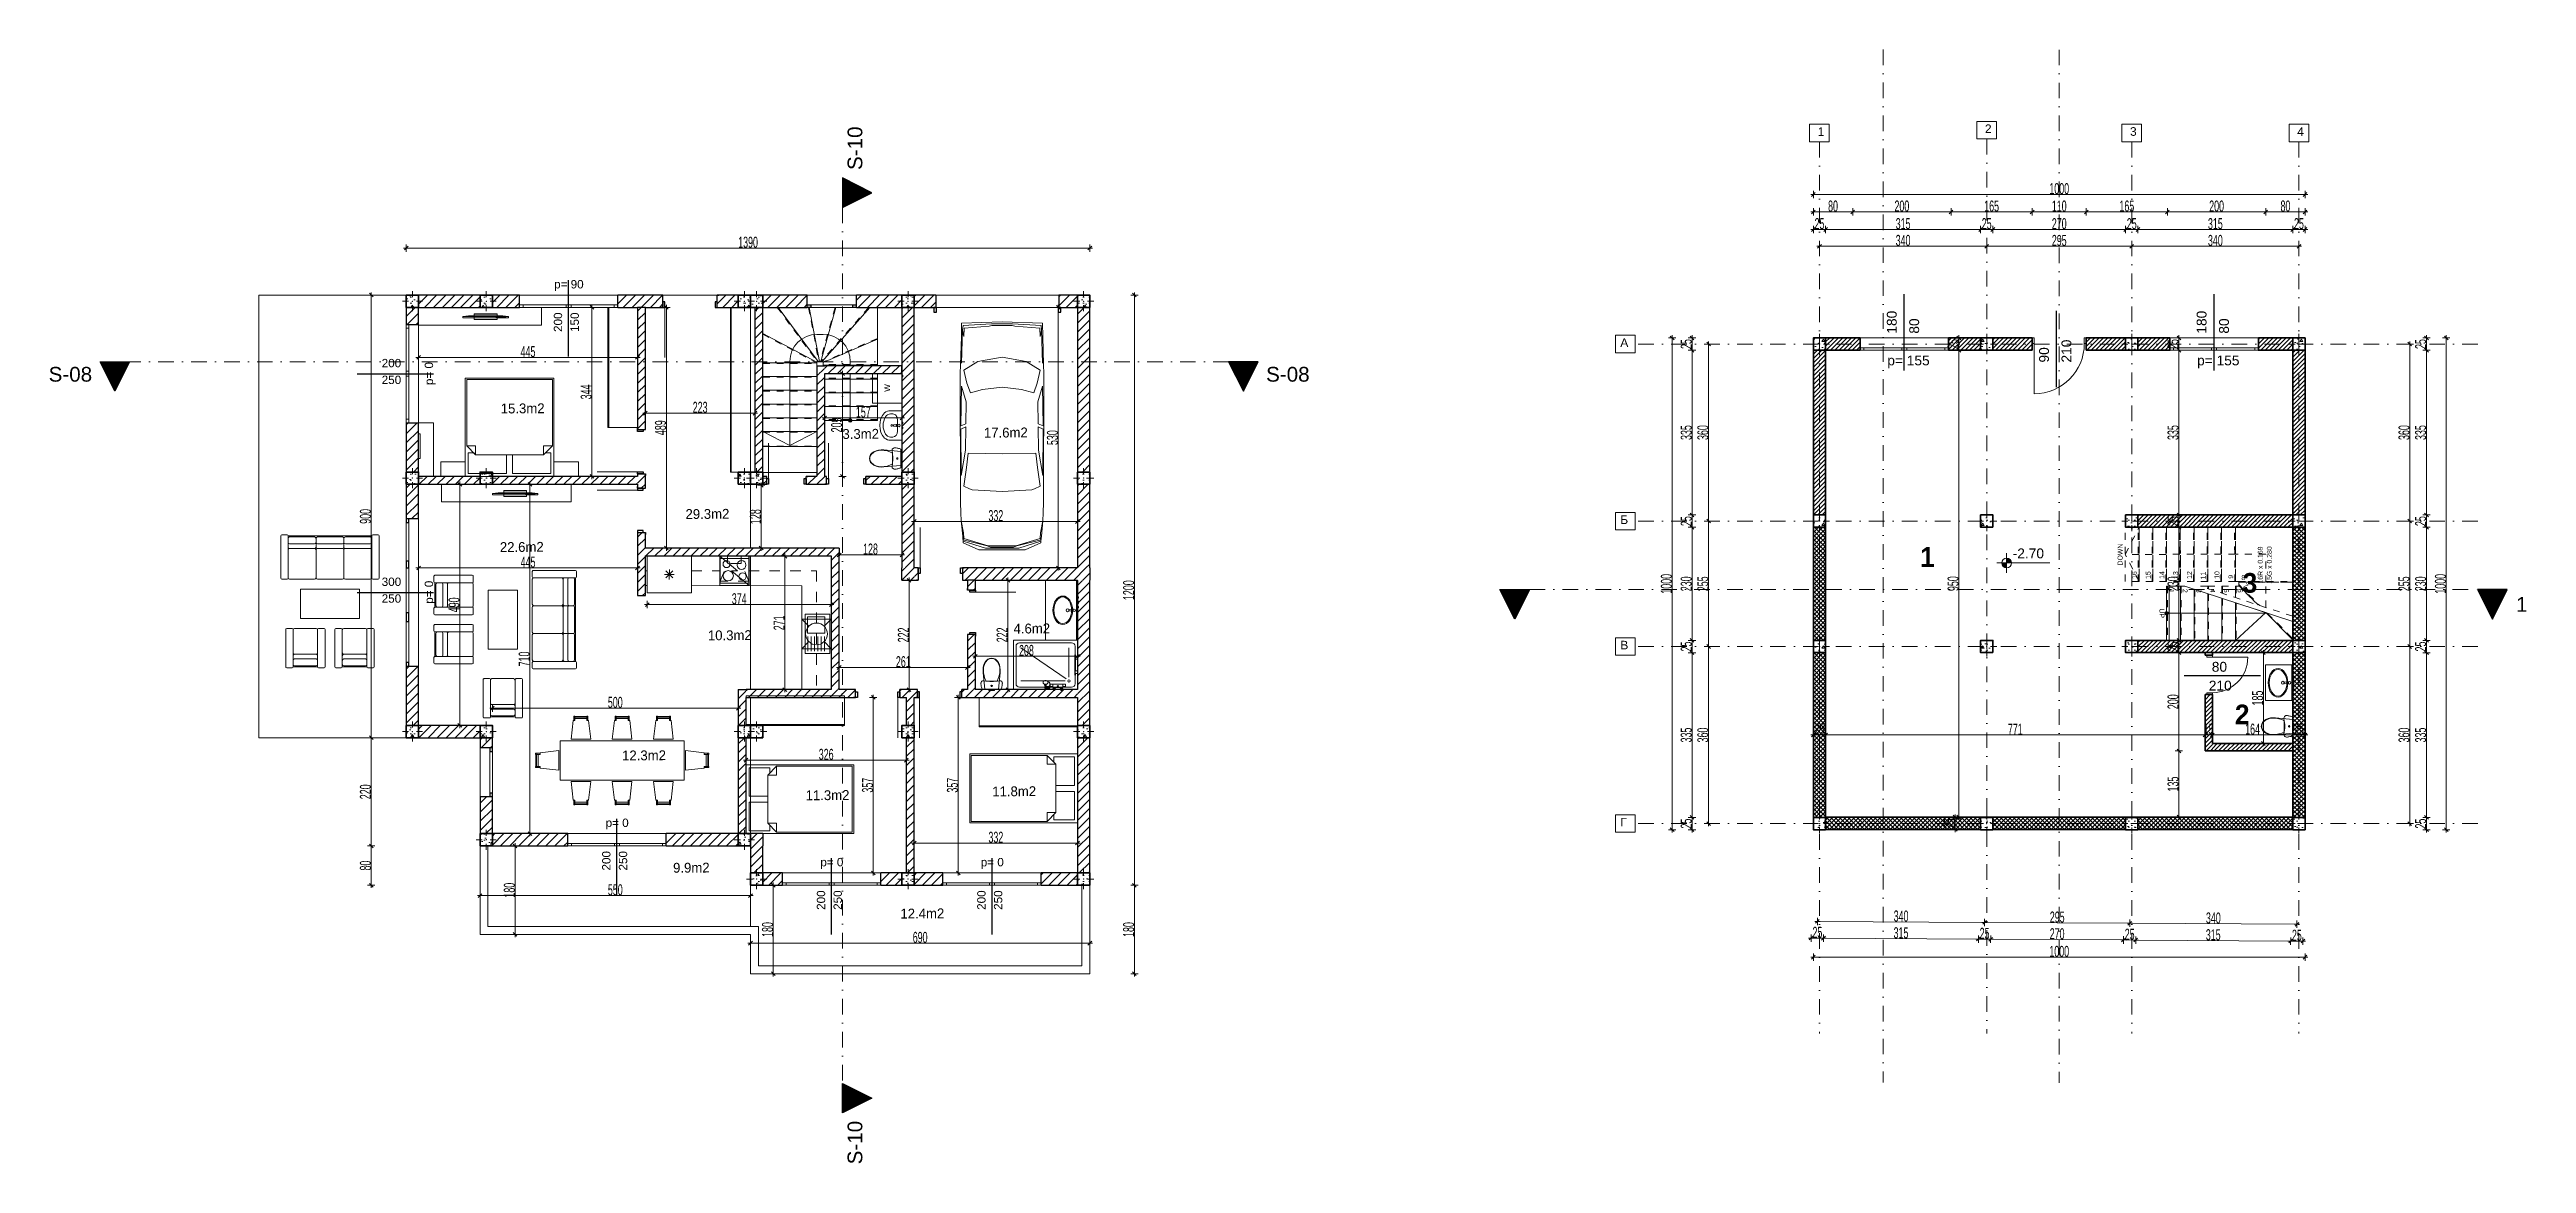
# Model space of a CAD drawing. Header units: millimetres. Extents: x 917196 to 1040943, y -9546 to 18600.
# Drawn here: x 990573 to 1040943, y -5554 to 17094 of the extents above; entities that cross this region are included whole.
import ezdxf
from ezdxf.enums import TextEntityAlignment as Align

# ---------------------------------------------------------------- set-up
doc = ezdxf.new("R2010")
doc.units = ezdxf.units.MM
doc.header["$MEASUREMENT"] = 0
doc.set_wipeout_variables(frame=1)
for name, pattern in [('Dashed', [423.333333, 211.666667, -211.666667]), ('Dense Dotted', [176.388884, 0, -176.388884]), ('Dot & Dashed', [670.277762, 317.5, -176.388889, 0, -176.388874]), ('Small Dashed', [282.222222, 141.111111, -141.111111]), ('Wipeout_Contour', [1000, 0, -1000])]:
    doc.linetypes.add(name, pattern=pattern)
for name, color, linetype, lineweight, true_color in [('Dimensioning - General_Pen_No__25', 7, 'Continuous', 13, 0x40a5ff), ('Marker - Section_Pen_No__85', 7, 'Continuous', 13, 0xaaaaaa), ('New_ARCHICAD Doors_Pen_No__23', 7, 'Continuous', 25, 0xbf7340), ('New_ARCHICAD Doors_Pen_No__61', 7, 'Continuous', 18, 0x6a6a6a), ('New_ARCHICAD Window Markers_Pen_No__5', 7, 'Continuous', 25, 0x40a5ff), ('New_ARCHICAD Windows_Pen_No__23', 7, 'Continuous', 25, 0xbf7340), ('New_ARCHICAD Windows_Pen_No__61', 7, 'Continuous', 18, 0x6a6a6a), ('New_MEP - Electrical_Pen_No__4', 7, 'Continuous', 20, 0x029e21), ('New_MEP - Electrical_Pen_No__75', 7, 'Continuous', 13, 0xaaaaaa), ('New_MEP - Electrical_Pen_No__86', 7, 'Continuous', 13, 0x6a6a6a), ('New_Structural - Bearing_Pen_No__168', 7, 'Continuous', 13, 0x6a6a6a), ('New_Structural - Bearing_Pen_No__169', 7, 'Continuous', 13, 0x6a6a6a), ('New_Structural - Bearing_Pen_No__5', 7, 'Continuous', 25, 0x40a5ff), ('New_Structural - Bearing_Pen_No__61', 7, 'Continuous', 20, 0x6a6a6a), ('New_Structural - Bearing_Pen_No__8', 7, 'Continuous', 35, 0xa80f02), ('New_Structural - Bearing_Pen_No__87', 7, 'Continuous', 13, 0x6a6a6a), ('New_Structural - Bearing_Pen_No__89', 7, 'Continuous', 13, 0x6a6a6a), ('New_Structural - Stair & Railing_Pen_No__71', 7, 'Continuous', 18, 0x6a6a6a), ('New_Structural - Stair & Railing_Pen_No__91', 7, 'Continuous', 13, 0x6a6a6a), ('OSKI', 7, 'Continuous', 20, 0x156a84)]:
    doc.layers.add(name, color=color, linetype=linetype, lineweight=lineweight, true_color=true_color)
for name, color, linetype, lineweight in [('dimenzija', 7, 'Continuous', 13), ('dimenzuja vnatre', 251, 'Continuous', 9), ('Marker - Section_Pen_No__25', 8, 'Continuous', 25), ('New_ARCHICAD Doors_Pen_No__27', 7, 'Continuous', 25), ('New_ARCHICAD Window Markers_Pen_No__7', 7, 'Continuous', 35), ('New_ARCHICAD Windows_Pen_No__101', 252, 'Continuous', 13), ('New_ARCHICAD Windows_Pen_No__27', 7, 'Continuous', 25), ('New_Structural - Bearing_Pen_No__20', 1, 'Continuous', 0), ('New_Structural - Bearing_Pen_No__27', 7, 'Continuous', 25), ('New_Structural - Bearing_Pen_No__7', 7, 'Continuous', 35), ('New_Structural - Stair & Railing_Pen_No__11', 171, 'Continuous', 18), ('PECAT-4', 10, 'Continuous', 13)]:
    doc.layers.add(name, color=color, linetype=linetype, lineweight=lineweight)
for name, color, linetype in [('Marker - Section', 7, 'Continuous'), ('New_ARCHICAD Doors', 7, 'Continuous'), ('New_ARCHICAD Window Markers', 7, 'Continuous'), ('New_ARCHICAD Windows', 7, 'Continuous'), ('New_MEP - Electrical', 7, 'Continuous'), ('New_Structural - Bearing', 7, 'Continuous'), ('New_Structural - Stair & Railing', 7, 'Continuous')]:
    doc.layers.add(name, color=color, linetype=linetype)
doc.styles.add('GENERATED_STYLE_1', font='arial.ttf')
doc.styles.add('PLATEIA', font='CGSAPPS.shx', dxfattribs={"width": 0.6})
doc.styles.add('SWISS', font='')
doc.styles.get('SWISS').set_extended_font_data('MAC C Swiss', bold=True)
doc.dimstyles.new('100v', dxfattribs={"dimtxt": 225, "dimasz": 1, "dimexe": 0.18, "dimexo": 0.0625, "dimgap": 4, "dimtad": 1, "dimdec": 0, "dimlfac": 0.1, "dimzin": 12, "dimdsep": 46, "dimtxsty": 'PLATEIA', "dimblk": 'A$C321216CB', "dimcen": 0.09, "dimse1": 1, "dimse2": 1, "dimclrd": 256, "dimclrt": 256, "dimadec": 3, "dimazin": 0, "dimtfac": 1, "dimtdec": 0, "dimtix": 1, "dimtmove": 2, "dimatfit": 3, "dimldrblk": 'A$C321216CB', "dimfxl": 1, "dimtolj": 1, "dimtzin": 0, "dimlwd": -1, "dimarcsym": 0})
pattern_1 = [(45, (0, 0), (-91.923878, 91.923878), [])]
pattern_2 = [(0, (0, 0), (0, 623.5383), [60, -300.00001]), (0, (180, 311.8), (0, 623.5383), [60, -300.00001]), (60, (0, 0), (-540.00002, 311.76916), [60, -300.00001]), (60, (360, 0), (-540.00002, 311.76916), [60, -300.00001]), (120, (60, 0), (540.00002, 311.76916), [60, -300.00001]), (120, (420, 0), (540.00002, 311.76916), [60, -300.00001]), (0, (0, 60), (0, 120.000005), [0, -120.000005, 0, -180.000007]), (45, (60, 60), (-84.852817, 84.852817), [0, -90.000004, 0, -150.000006])]
pattern_3 = [(45, (1012807.07, -14138.004), (-44.19417, 44.19417), []), (135, (1012807.07, -14138.004), (-44.19417, -44.19417), [])]
pattern_4 = [(45, (1012807.07, -14138.004), (-44.19417, 44.19417), [])]
pattern_5 = [(0, (1591457, -26256.6), (0, 623.5383), [60, -300]), (0, (1591637, -25944.85), (0, 623.5383), [60, -300]), (60, (1591457, -26256.6), (-540, 311.76916), [60, -300]), (60, (1591817, -26256.6), (-540, 311.76916), [60, -300]), (120, (1591517, -26256.6), (540, 311.76916), [60, -300]), (120, (1591877, -26256.6), (540, 311.76916), [60, -300]), (0, (1591456.98, -26196.62), (0, 120.000005), [0, -120.000005, 0, -180.000007]), (45, (1591516.98, -26196.62), (-84.852817, 84.852817), [0, -90.000004, 0, -150.000006])]

msp = doc.modelspace()

# ---------------------------------------------------------------- texts
at = {"layer": 'Dimensioning - General_Pen_No__25', "insert": (1030495.8, 6746.6), "char_height": 200, "attachment_point": 7, "style": 'GENERATED_STYLE_1'}
msp.add_mtext('-2.70', dxfattribs=at)
at = {"layer": 'dimenzija'}
for s, p in [('15.3m2', (999749, 9694.4)), ('17.6m2', (1009574.7, 9203)), ('29.3m2', (1003506.5, 7548.7)), ('22.6m2', (999731.3, 6877.2)), ('10.3m2', (1003961.6, 5082)), ('12.3m2', (1002217.3, 2639.8)), ('11.3m2', (1005948.6, 1830)), ('11.8m2', (1009744.4, 1909.3))]:
    msp.add_text(s, height=200, rotation=0.38649, dxfattribs=at).set_placement(p)
at = {"layer": 'Marker - Section_Pen_No__25', "color": 8, "lineweight": 25, "insert": (1040730.9, 5662.4), "char_height": 300, "attachment_point": 7, "style": 'GENERATED_STYLE_1'}
msp.add_mtext('\\A1;\\pt0;1', dxfattribs=at)
at = {"layer": 'New_Structural - Bearing_Pen_No__7', "color": 7, "linetype": 'Continuous', "lineweight": 35, "char_height": 200, "attachment_point": 7, "rotation": 90, "style": 'GENERATED_STYLE_1'}
for s, insert in [('\\A1;\\pt0;180{\\H0.66x;\\S^  ;}', (1028195.1, 11317)), ('\\A1;\\pt0;80', (1028595.1, 11317)), ('\\A1;\\pt0;180{\\H0.66x;\\S^  ;}', (1034495.1, 11317)), ('\\A1;\\pt0;80', (1034895.1, 11317)), ('\\A1;\\pt0;210', (1031690.6, 10730.1)), ('\\A1;\\pt0;90{\\H0.66x;\\S^  ;}', (1031290.6, 10730.1))]:
    msp.add_mtext(s, dxfattribs=dict(at, insert=insert))
at = {"layer": 'New_Structural - Bearing_Pen_No__7', "color": 7, "linetype": 'Continuous', "lineweight": 35, "char_height": 200, "attachment_point": 7, "style": 'GENERATED_STYLE_1'}
for s, insert in [('\\A1;\\pt0;p= 155', (1027945.3, 10612.3)), ('\\A1;\\pt0;p= 155', (1034245.3, 10612.3)), ('\\A1;\\pt0;80', (1034544.1, 4440.7)), ('\\A1;\\pt0;210', (1034483.3, 4058.2))]:
    msp.add_mtext(s, dxfattribs=dict(at, insert=insert))
at = {"layer": 'New_Structural - Stair & Railing_Pen_No__71', "color": 161, "linetype": 'Continuous', "lineweight": 20, "true_color": 0xaaaaff, "char_height": 100, "style": 'GENERATED_STYLE_1'}
for s, insert, attachment_point, rotation in [('\\A1;DOWN', (1032679.6, 7046.8), 6, 90.03696), ('\\A1;\\pt0,7100;16R x 0.169{\\H0.66x;\\S^  ;\\S^  ;\\S^  ;}', (1035609.2, 6651.8), 8, 90), ('\\A1;\\pt0,7100;15G x 0.280{\\H0.66x;\\S^  ;\\S^  ;\\S^  ;}', (1035664.7, 6651.8), 2, 90), ('\\A1;16', (1032969.9, 6486.7), 6, 90.03696), ('\\A1;15', (1033249.9, 6486.8), 6, 90.03696), ('\\A1;14', (1033529.1, 6487), 6, 90.03696), ('\\A1;1', (1033721.4, 6050.3), 6, 270), ('\\A1;13', (1033810, 6487.2), 6, 90.03696), ('\\A1;2', (1034001.4, 6050.3), 6, 270), ('\\A1;12', (1034089.1, 6487.4), 6, 90.03696), ('\\A1;3', (1034280.6, 6050.3), 6, 270), ('\\A1;11', (1034369.1, 6477.5), 6, 90.03696), ('\\A1;4', (1034561.4, 6050.3), 6, 270), ('\\A1;10', (1034649.9, 6487.7), 6, 90.03696), ('\\A1;5', (1034840.6, 6050.3), 6, 270), ('\\A1;9', (1034930, 6412), 6, 90.03696), ('\\A1;6', (1035120.6, 6050.3), 6, 270), ('\\A1;7', (1035257.6, 6164.7), 6, 315), ('\\A1;UP', (1033530.6, 5536.1), 6, 270)]:
    msp.add_mtext(s, dxfattribs=dict(at, insert=insert, attachment_point=attachment_point, rotation=rotation))
at = {"layer": 'New_Structural - Stair & Railing_Pen_No__71', "color": 161, "linetype": 'Continuous', "lineweight": 20, "true_color": 0xaaaaff, "insert": (1035222.7, 6356.1), "char_height": 100, "attachment_point": 6, "style": 'GENERATED_STYLE_1'}
msp.add_mtext('\\A1;8', dxfattribs=at)
at = {"layer": 'OSKI', "linetype": 'Dot & Dashed', "char_height": 175, "attachment_point": 7, "style": 'GENERATED_STYLE_1'}
for s, insert in [('1', (1026530.7, 15337.3)), ('2', (1029930.7, 15396.6)), ('4', (1036280.7, 15337.3))]:
    msp.add_mtext(s, dxfattribs=dict(at, insert=insert))
at = {"layer": 'OSKI', "linetype": 'Dot & Dashed', "insert": (1032880.7, 15337.3), "char_height": 175, "width": 64.461, "attachment_point": 7, "style": 'GENERATED_STYLE_1'}
msp.add_mtext('3', dxfattribs=at)
at = {"layer": 'OSKI', "linetype": 'ByBlock', "char_height": 175, "attachment_point": 7, "style": 'GENERATED_STYLE_1'}
for s, insert in [('A', (1022515.8, 11047)), ('{\\fArial|b0|i0|c204|p34;Б}', (1022515.8, 7447)), ('{\\fArial|b0|i0|c204|p34;В}', (1022515.8, 4897)), ('{\\fArial|b0|i0|c204|p34;Г}', (1022515.8, 1297))]:
    msp.add_mtext(s, dxfattribs=dict(at, insert=insert))
at = {"layer": 'PECAT-4', "linetype": 'Continuous', "style": 'SWISS'}
for s, p in [('1', (1028611.7, 6576.1)), ('3', (1035171.7, 6050.3)), ('2', (1035014.5, 3375.4))]:
    msp.add_text(s, height=400, dxfattribs=at).set_placement(p)

# ---------------------------------------------------------------- blocks, each defined once
blk = doc.blocks.new('Slab_3', base_point=(1004828, 102))
at = {"layer": 'New_Structural - Bearing_Pen_No__89', "color": 251, "linetype": 'Continuous', "lineweight": 13, "true_color": 0x6a6a6a, "flags": 128}
for points in [[(1004828, 102), (1004828, -1698), (1011728, -1698), (1011728, 102), (1011728, 12102), (1004828, 12102)], [(1005078, 8495), (1006178, 8495), (1006178, 10666), (1007907, 10666), (1007907, 11852), (1006178, 11852), (1005078, 11852)]]:
    blk.add_lwpolyline(points, close=True, dxfattribs=at)
blk = doc.blocks.new('Slab_4', base_point=(994828, 12102))
at = {"layer": 'New_Structural - Bearing_Pen_No__89', "color": 251, "linetype": 'Continuous', "lineweight": 13, "true_color": 0x6a6a6a, "flags": 128}
blk.add_lwpolyline([(994828, 12102), (994828, 3102), (997828, 3102), (999328, 3102), (999328, 102), (999328, -898), (1004828, -898), (1004828, 102), (1004828, 12102), (997828, 12102)], close=True, dxfattribs=at)
blk = doc.blocks.new('Stair_2')
at = {"layer": 'New_Structural - Stair & Railing_Pen_No__71', "linetype": 'Continuous', "lineweight": 18, "true_color": 0x6a6a6a}
blk.add_hatch(color=251, dxfattribs=at).paths.add_polyline_path([(1006894, 9554, 1), (1006819, 9554, 1)])
at = {"layer": 'New_Structural - Stair & Railing_Pen_No__11', "color": 171, "linetype": 'Continuous', "lineweight": 18}
for p, q in [((1005389, 11852), (1005078, 11852)), ((1005078, 11852), (1005078, 11322)), ((1005389, 11852), (1006204, 10752)), ((1006023, 11852), (1005389, 11852)), ((1006204, 10752), (1005389, 11852)), ((1006023, 11852), (1006232, 10752)), ((1006203, 11852), (1006023, 11852)), ((1006232, 10752), (1006023, 11852)), ((1006564, 11852), (1006203, 11852)), ((1006564, 11852), (1006257, 10752)), ((1006257, 10752), (1006564, 11852)), ((1007252, 11852), (1006287, 10752)), ((1006287, 10752), (1007252, 11852)), ((1007252, 11852), (1006564, 11852)), ((1007407, 11852), (1007252, 11852)), ((1007407, 11203), (1007407, 11852)), ((1005078, 11322), (1006178, 10735)), ((1006178, 10735), (1005078, 11322)), ((1005078, 11322), (1005078, 10726)), ((1006203, 11302), (1006178, 11302)), ((1006307, 11302), (1006203, 11302)), ((1007407, 11203), (1006307, 10728)), ((1006307, 10728), (1007407, 11203)), ((1007407, 10674), (1007407, 11203)), ((1005078, 10726), (1006178, 10726)), ((1006178, 10726), (1005078, 10726)), ((1005078, 10726), (1005078, 10446)), ((1005628, 10752), (1005628, 9326)), ((1006178, 10735), (1006178, 10752)), ((1006178, 10752), (1006203, 10752)), ((1006178, 10726), (1006178, 10735)), ((1006178, 10446), (1006178, 10726)), ((1006203, 10752), (1006204, 10752)), ((1006204, 10752), (1006232, 10752)), ((1006232, 10752), (1006257, 10752)), ((1006257, 10752), (1006287, 10752)), ((1006287, 10752), (1006307, 10752)), ((1006307, 10752), (1006307, 10728)), ((1006307, 10728), (1006307, 10674)), ((1007407, 10674), (1006307, 10674)), ((1006307, 10674), (1006307, 10394)), ((1006307, 10674), (1007407, 10674)), ((1006857, 9834), (1006857, 10752)), ((1007407, 10394), (1007407, 10674)), ((1005078, 10446), (1006178, 10446)), ((1006178, 10446), (1005078, 10446)), ((1005078, 10446), (1005078, 10166)), ((1005078, 10166), (1006178, 10166)), ((1006178, 10166), (1005078, 10166)), ((1005078, 10166), (1005078, 9886)), ((1006178, 10166), (1006178, 10446)), ((1006178, 9886), (1006178, 10166)), ((1007407, 10394), (1006307, 10394)), ((1006307, 10394), (1006307, 10114)), ((1006307, 10394), (1007407, 10394)), ((1007407, 10114), (1006307, 10114)), ((1006307, 10114), (1006307, 9834)), ((1006307, 10114), (1007407, 10114)), ((1007407, 10114), (1007407, 10394)), ((1007407, 9834), (1007407, 10114)), ((1005078, 9886), (1006178, 9886)), ((1006178, 9886), (1005078, 9886)), ((1005078, 9886), (1005078, 9606)), ((1005078, 9606), (1006178, 9606)), ((1006178, 9606), (1005078, 9606)), ((1005078, 9606), (1005078, 9326)), ((1006178, 9606), (1006178, 9886)), ((1006178, 9326), (1006178, 9606)), ((1007407, 9834), (1006307, 9834)), ((1006307, 9834), (1006307, 9554)), ((1006307, 9834), (1007407, 9834)), ((1006857, 9554), (1006857, 9834)), ((1007407, 9554), (1007407, 9834)), ((1005078, 9326), (1006178, 9326)), ((1006178, 9326), (1005078, 9326)), ((1005078, 9326), (1005078, 9046)), ((1005078, 9326), (1005628, 9046)), ((1005628, 9326), (1005628, 9046)), ((1005628, 9046), (1006178, 9326)), ((1006178, 9046), (1006178, 9326)), ((1006307, 9554), (1007407, 9554)), ((1005078, 9046), (1005078, 9021)), ((1005078, 9021), (1006178, 9021)), ((1006178, 9021), (1006178, 9046))]:
    blk.add_line(p, q, dxfattribs=at)
at = {"layer": 'New_Structural - Stair & Railing_Pen_No__11', "color": 171, "linetype": 'Continuous', "lineweight": 18, "flags": 128}
blk.add_lwpolyline([(1006894, 9554, 1), (1006819, 9554, 1)], format="xyb", close=True, dxfattribs=at)
at = {"layer": 'New_Structural - Stair & Railing_Pen_No__11', "color": 171, "linetype": 'Continuous', "lineweight": 18}
for centre, start, end in [((1006178, 10752), 90, 180), ((1006307, 10752), 0, 90)]:
    blk.add_arc(centre, 550, start, end, dxfattribs=at)
at = {"layer": 'New_Structural - Stair & Railing_Pen_No__91', "color": 251, "linetype": 'Continuous', "lineweight": 13, "true_color": 0x6a6a6a}
for p, q in [((1005078, 11852), (1005078, 9604)), ((1007407, 11852), (1005078, 11852)), ((1007407, 9604), (1007407, 11852)), ((1006178, 9604), (1006178, 10752)), ((1006178, 10752), (1006307, 10752)), ((1006307, 10752), (1006307, 9604)), ((1005078, 9604), (1006178, 9604)), ((1006307, 9604), (1007407, 9604))]:
    blk.add_line(p, q, dxfattribs=at)
at = {"layer": 'New_Structural - Stair & Railing_Pen_No__91', "color": 251, "linetype": 'Small Dashed', "lineweight": 13, "true_color": 0x6a6a6a}
for p, q in [((1005371, 11852), (1006185, 10752)), ((1006008, 11852), (1006217, 10752)), ((1006548, 11852), (1006241, 10752)), ((1007232, 11852), (1006267, 10752)), ((1005078, 11305), (1006178, 10718)), ((1007407, 11219), (1006307, 10744)), ((1005078, 10711), (1006178, 10711)), ((1007407, 10689), (1006307, 10689)), ((1005078, 10431), (1006178, 10431)), ((1005078, 10151), (1006178, 10151)), ((1007407, 10409), (1006307, 10409)), ((1007407, 10129), (1006307, 10129)), ((1005078, 9871), (1006178, 9871)), ((1005078, 9591), (1006178, 9591)), ((1007407, 9849), (1006307, 9849)), ((1005078, 9311), (1006178, 9311)), ((1007407, 9569), (1006307, 9569)), ((1005078, 9031), (1006178, 9031))]:
    blk.add_line(p, q, dxfattribs=at)
blk = doc.blocks.new('Double Sash Window 25')
at = {"layer": 'New_ARCHICAD Windows_Pen_No__101', "color": 252, "linetype": 'Continuous', "lineweight": 13}
for p, q in [((-1000, 0), (-925, 0)), ((-925, 0), (-925, -50)), ((-50, -50), (-50, 0)), ((-50, 0), (0, 0)), ((0, 0), (50, 0)), ((50, 0), (50, -50)), ((925, -50), (925, 0)), ((925, 0), (1000, 0)), ((-925, -50), (-1000, -50)), ((0, -50), (-50, -50)), ((50, -50), (0, -50)), ((1000, -50), (925, -50))]:
    blk.add_line(p, q, dxfattribs=at)
at = {"layer": 'New_ARCHICAD Windows_Pen_No__27', "color": 7, "linetype": 'Continuous', "lineweight": 25}
for p, q in [((-1000, 0), (-1000, -50)), ((-1000, 0), (-1000, -50)), ((1000, 0), (1000, -50)), ((1000, 0), (1000, -50)), ((-1000, -50), (-1000, -250)), ((1000, -50), (1000, -250))]:
    blk.add_line(p, q, dxfattribs=at)
at = {"layer": 'New_ARCHICAD Windows_Pen_No__61', "color": 251, "linetype": 'Continuous', "lineweight": 18, "true_color": 0x6a6a6a}
for p, q in [((-1000, 0), (1000, 0)), ((-925, 0), (-50, 0)), ((50, 0), (925, 0)), ((-1000, -250), (1000, -250)), ((-50, -50), (-925, -50)), ((925, -50), (50, -50))]:
    blk.add_line(p, q, dxfattribs=at)
blk = doc.blocks.new('W Marker 25')
at = {"layer": 'New_ARCHICAD Window Markers_Pen_No__5', "color": 161, "linetype": 'Continuous', "lineweight": 25, "true_color": 0x40a5ff}
blk.add_line((0, -1250), (0, 300), dxfattribs=at)
at = {"layer": 'New_ARCHICAD Window Markers_Pen_No__7', "color": 7, "lineweight": 35, "insert": (-230, 84), "char_height": 170, "attachment_point": 7, "style": 'GENERATED_STYLE_1'}
blk.add_mtext('\\A1;\\pt0;p= 0{\\H0.66x;\\S^  ;}', dxfattribs=at)
at = {"layer": 'New_ARCHICAD Window Markers_Pen_No__7', "color": 7, "lineweight": 35, "char_height": 170, "attachment_point": 7, "rotation": 90, "style": 'GENERATED_STYLE_1'}
for s, insert in [('\\A1;\\pt0;200{\\H0.66x;\\S^  ;}', (-82, -750)), ('\\A1;\\pt0;250{\\H0.66x;\\S^  ;}', (258, -750))]:
    blk.add_mtext(s, dxfattribs=dict(at, insert=insert))
blk = doc.blocks.new('Wall_31', base_point=(1004953, 352))
at = {"layer": 'New_ARCHICAD Window Markers', "color": 161, "lineweight": 25, "true_color": 0x40a5ff}
for p in [(1006478, 352), (1009740, 352)]:
    blk.add_blockref('W Marker 25', p, dxfattribs=at)
at = {"color": 254, "linetype": 'Wipeout_Contour', "lineweight": 0, "ltscale": 4021111.023255791}
blk.add_wipeout([(1005078, 352), (1005078, 102), (1005478, 102), (1005478, 352)], dxfattribs=at).dxf.layer = 'New_Structural - Bearing'
at = {"color": 254, "linetype": 'Wipeout_Contour', "lineweight": 0, "ltscale": 4030768.654117134}
blk.add_wipeout([(1007478, 102), (1007907, 102), (1007907, 352), (1007478, 352)], dxfattribs=at).dxf.layer = 'New_Structural - Bearing'
at = {"color": 254, "linetype": 'Wipeout_Contour', "lineweight": 0, "ltscale": 4044434.968735228}
blk.add_wipeout([(1010740, 102), (1011478, 102), (1011478, 352), (1010740, 352)], dxfattribs=at).dxf.layer = 'New_Structural - Bearing'
at = {"layer": 'New_Structural - Bearing_Pen_No__168', "linetype": 'Continuous', "lineweight": 13, "true_color": 0x6a6a6a}
h = blk.add_hatch(dxfattribs=at)
h.set_pattern_fill('COMMON_BRICK', color=251, style=0, pattern_type=2)
h.set_pattern_definition(pattern_1)
h.paths.add_polyline_path([(1005078, 352), (1005078, 102), (1005478, 102), (1005478, 352)])
h = blk.add_hatch(dxfattribs=at)
h.set_pattern_fill('COMMON_BRICK', color=251, style=0, pattern_type=2)
h.set_pattern_definition(pattern_1)
h.paths.add_polyline_path([(1007478, 102), (1007907, 102), (1007907, 352), (1007478, 352)])
h = blk.add_hatch(dxfattribs=at)
h.set_pattern_fill('COMMON_BRICK', color=251, style=0, pattern_type=2)
h.set_pattern_definition(pattern_1)
h.paths.add_polyline_path([(1010740, 102), (1011478, 102), (1011478, 352), (1010740, 352)])
at = {"layer": 'New_Structural - Bearing_Pen_No__27', "color": 7, "linetype": 'Continuous', "lineweight": 25}
for p, q in [((1005478, 152), (1005478, 352)), ((1005478, 102), (1005478, 152)), ((1007478, 152), (1007478, 352)), ((1007478, 102), (1007478, 152)), ((1010740, 152), (1010740, 352)), ((1010740, 102), (1010740, 152))]:
    blk.add_line(p, q, dxfattribs=at)
at = {"layer": 'New_Structural - Bearing_Pen_No__27', "color": 7, "linetype": 'Continuous', "lineweight": 25, "flags": 128}
for points in [[(1005478, 352), (1005078, 352)], [(1005078, 102), (1005478, 102)], [(1011478, 352), (1010740, 352)], [(1010740, 102), (1011478, 102)]]:
    blk.add_lwpolyline(points, dxfattribs=at)
at = {"layer": 'New_ARCHICAD Windows', "color": 33, "linetype": 'Continuous', "lineweight": 18, "true_color": 0xd5a280, "xscale": -1, "zscale": 1000, "rotation": 180}
blk.add_blockref('Double Sash Window 25', (1006478, 102), dxfattribs=at)
at = {"color": 254, "linetype": 'Wipeout_Contour', "lineweight": 0, "ltscale": 4033792.600336819}
blk.add_wipeout([(1008157, 352), (1008157, 102), (1008740, 102), (1008740, 352)], dxfattribs=at).dxf.layer = 'New_Structural - Bearing'
at = {"layer": 'New_Structural - Bearing_Pen_No__168', "linetype": 'Continuous', "lineweight": 13, "true_color": 0x6a6a6a}
h = blk.add_hatch(dxfattribs=at)
h.set_pattern_fill('COMMON_BRICK', color=251, style=0, pattern_type=2)
h.set_pattern_definition(pattern_1)
h.paths.add_polyline_path([(1008157, 352), (1008157, 102), (1008740, 102), (1008740, 352)])
at = {"layer": 'New_Structural - Bearing_Pen_No__27', "color": 7, "linetype": 'Continuous', "lineweight": 25}
for p, q in [((1008740, 152), (1008740, 352)), ((1008740, 102), (1008740, 152))]:
    blk.add_line(p, q, dxfattribs=at)
at = {"layer": 'New_Structural - Bearing_Pen_No__27', "color": 7, "linetype": 'Continuous', "lineweight": 25, "flags": 128}
for points in [[(1007907, 352), (1007478, 352)], [(1007478, 102), (1007907, 102)], [(1008740, 352), (1008157, 352)], [(1008157, 102), (1008740, 102)]]:
    blk.add_lwpolyline(points, dxfattribs=at)
at = {"layer": 'New_ARCHICAD Windows', "color": 33, "linetype": 'Continuous', "lineweight": 18, "true_color": 0xd5a280, "xscale": -1, "zscale": 1000, "rotation": 180}
blk.add_blockref('Double Sash Window 25', (1009740, 102), dxfattribs=at)
blk = doc.blocks.new('Wall_32', base_point=(1011603, 227))
at = {"color": 254, "linetype": 'Wipeout_Contour', "lineweight": 0, "ltscale": 4046621.228451923}
blk.add_wipeout([(1011478, 8504), (1011728, 8504), (1011728, 11852), (1011478, 11852)], dxfattribs=at).dxf.layer = 'New_Structural - Bearing'
at = {"layer": 'New_Structural - Bearing_Pen_No__168', "linetype": 'Continuous', "lineweight": 13, "true_color": 0x6a6a6a}
h = blk.add_hatch(dxfattribs=at)
h.set_pattern_fill('COMMON_BRICK', color=251, style=0, pattern_type=2)
h.set_pattern_definition(pattern_1)
h.paths.add_polyline_path([(1011478, 8504), (1011728, 8504), (1011728, 11852), (1011478, 11852)])
at = {"color": 254, "linetype": 'Wipeout_Contour', "lineweight": 0, "ltscale": 4046520.700842023}
blk.add_wipeout([(1011478, 6554), (1011728, 6554), (1011728, 8254), (1011478, 8254)], dxfattribs=at).dxf.layer = 'New_Structural - Bearing'
at = {"layer": 'New_Structural - Bearing_Pen_No__168', "linetype": 'Continuous', "lineweight": 13, "true_color": 0x6a6a6a}
h = blk.add_hatch(dxfattribs=at)
h.set_pattern_fill('COMMON_BRICK', color=251, style=0, pattern_type=2)
h.set_pattern_definition(pattern_1)
h.paths.add_polyline_path([(1011478, 6554), (1011728, 6554), (1011728, 8254), (1011478, 8254)])
at = {"layer": 'New_Structural - Bearing_Pen_No__27', "color": 7, "linetype": 'Continuous', "lineweight": 25, "flags": 128}
for points in [[(1011478, 11852), (1011478, 8504)], [(1011728, 8504), (1011728, 11852)]]:
    blk.add_lwpolyline(points, dxfattribs=at)
at = {"color": 254, "linetype": 'Wipeout_Contour', "lineweight": 0, "ltscale": 4046461.281058617}
blk.add_wipeout([(1011728, 6304), (1011478, 6304), (1011478, 3352), (1011728, 3352)], dxfattribs=at).dxf.layer = 'New_Structural - Bearing'
at = {"layer": 'New_Structural - Bearing_Pen_No__168', "linetype": 'Continuous', "lineweight": 13, "true_color": 0x6a6a6a}
h = blk.add_hatch(dxfattribs=at)
h.set_pattern_fill('COMMON_BRICK', color=251, style=0, pattern_type=2)
h.set_pattern_definition(pattern_1)
h.paths.add_polyline_path([(1011728, 6304), (1011478, 6304), (1011478, 3352), (1011728, 3352)])
at = {"layer": 'New_Structural - Bearing_Pen_No__27', "color": 7, "linetype": 'Continuous', "lineweight": 25, "flags": 128}
for points in [[(1011478, 8254), (1011478, 6554)], [(1011728, 6554), (1011728, 8254)], [(1011478, 6304), (1011478, 4081)]]:
    blk.add_lwpolyline(points, dxfattribs=at)
at = {"color": 254, "linetype": 'Wipeout_Contour', "lineweight": 0, "ltscale": 4046420.52295803}
blk.add_wipeout([(1011478, 352), (1011728, 352), (1011728, 3102), (1011478, 3102)], dxfattribs=at).dxf.layer = 'New_Structural - Bearing'
at = {"layer": 'New_Structural - Bearing_Pen_No__168', "linetype": 'Continuous', "lineweight": 13, "true_color": 0x6a6a6a}
h = blk.add_hatch(dxfattribs=at)
h.set_pattern_fill('COMMON_BRICK', color=251, style=0, pattern_type=2)
h.set_pattern_definition(pattern_1)
h.paths.add_polyline_path([(1011478, 352), (1011728, 352), (1011728, 3102), (1011478, 3102)])
at = {"layer": 'New_Structural - Bearing_Pen_No__27', "color": 7, "linetype": 'Continuous', "lineweight": 25, "flags": 128}
for points in [[(1011728, 3352), (1011728, 6304)], [(1011478, 3921), (1011478, 3352)], [(1011478, 3102), (1011478, 352)], [(1011728, 352), (1011728, 3102)]]:
    blk.add_lwpolyline(points, dxfattribs=at)
blk = doc.blocks.new('Window 25')
at = {"layer": 'New_ARCHICAD Windows_Pen_No__23', "color": 35, "linetype": 'Continuous', "lineweight": 25, "true_color": 0xbf7340}
for p, q in [((-500, 0), (-425, 0)), ((-425, 0), (-425, -50)), ((425, -50), (425, 0)), ((425, 0), (500, 0)), ((-425, -50), (-500, -50)), ((500, -50), (425, -50))]:
    blk.add_line(p, q, dxfattribs=at)
at = {"layer": 'New_ARCHICAD Windows_Pen_No__27', "color": 7, "linetype": 'Continuous', "lineweight": 25}
for p, q in [((-500, 0), (-500, -50)), ((-500, 0), (-500, -50)), ((500, 0), (500, -50)), ((500, 0), (500, -50)), ((-500, -50), (-500, -250)), ((500, -50), (500, -250))]:
    blk.add_line(p, q, dxfattribs=at)
at = {"layer": 'New_ARCHICAD Windows_Pen_No__61', "color": 251, "linetype": 'Continuous', "lineweight": 18, "true_color": 0x6a6a6a}
for p, q in [((-500, 0), (500, 0)), ((-425, 0), (425, 0)), ((-500, -250), (500, -250)), ((425, -50), (-425, -50))]:
    blk.add_line(p, q, dxfattribs=at)
blk = doc.blocks.new('Overhead Garage Door 25')
at = {"layer": 'New_ARCHICAD Doors_Pen_No__23', "color": 35, "linetype": 'Continuous', "lineweight": 25, "true_color": 0xbf7340}
for p, q in [((-1290, 250), (-1290, 350)), ((-1290, 350), (-1240, 350)), ((-1240, 250), (-1290, 250)), ((-1240, 350), (-1240, 250)), ((1240, 350), (1290, 350)), ((1240, 250), (1240, 350)), ((1290, 250), (1240, 250)), ((1290, 350), (1290, 250))]:
    blk.add_line(p, q, dxfattribs=at)
at = {"layer": 'New_ARCHICAD Doors_Pen_No__27', "color": 7, "linetype": 'Continuous', "lineweight": 25}
for p, q in [((-1250, 0), (-1250, 250)), ((1250, 0), (1250, 250))]:
    blk.add_line(p, q, dxfattribs=at)
at = {"layer": 'New_ARCHICAD Doors_Pen_No__61', "color": 251, "linetype": 'Continuous', "lineweight": 18, "true_color": 0x6a6a6a}
blk.add_line((-1240, 250), (1240, 250), dxfattribs=at)
blk = doc.blocks.new('Wall_33', base_point=(1004953, 12102))
at = {"color": 254, "linetype": 'Wipeout_Contour', "lineweight": 0, "ltscale": 4022404.15864811}
blk.add_wipeout([(1005078, 12102), (1005078, 11852), (1005982, 11852), (1005982, 12102)], dxfattribs=at).dxf.layer = 'New_Structural - Bearing'
at = {"color": 254, "linetype": 'Wipeout_Contour', "lineweight": 0, "ltscale": 4030061.247766119}
blk.add_wipeout([(1006982, 11852), (1007907, 11852), (1007907, 12102), (1006982, 12102)], dxfattribs=at).dxf.layer = 'New_Structural - Bearing'
at = {"color": 254, "linetype": 'Wipeout_Contour', "lineweight": 0, "ltscale": 4045432.156393416}
blk.add_wipeout([(1011097, 12102), (1011097, 11852), (1011478, 11852), (1011478, 12102)], dxfattribs=at).dxf.layer = 'New_Structural - Bearing'
at = {"layer": 'New_Structural - Bearing_Pen_No__168', "linetype": 'Continuous', "lineweight": 13, "true_color": 0x6a6a6a}
h = blk.add_hatch(dxfattribs=at)
h.set_pattern_fill('COMMON_BRICK', color=251, style=0, pattern_type=2)
h.set_pattern_definition(pattern_1)
h.paths.add_polyline_path([(1005078, 12102), (1005078, 11852), (1005982, 11852), (1005982, 12102)])
h = blk.add_hatch(dxfattribs=at)
h.set_pattern_fill('COMMON_BRICK', color=251, style=0, pattern_type=2)
h.set_pattern_definition(pattern_1)
h.paths.add_polyline_path([(1006982, 11852), (1007907, 11852), (1007907, 12102), (1006982, 12102)])
h = blk.add_hatch(dxfattribs=at)
h.set_pattern_fill('COMMON_BRICK', color=251, style=0, pattern_type=2)
h.set_pattern_definition(pattern_1)
h.paths.add_polyline_path([(1011097, 12102), (1011097, 11852), (1011478, 11852), (1011478, 12102)])
at = {"layer": 'New_Structural - Bearing_Pen_No__27', "color": 7, "linetype": 'Continuous', "lineweight": 25}
for p, q in [((1005982, 11902), (1005982, 12102)), ((1006982, 11902), (1006982, 12102)), ((1011097, 12102), (1011097, 11852)), ((1005982, 11852), (1005982, 11902)), ((1006982, 11852), (1006982, 11902))]:
    blk.add_line(p, q, dxfattribs=at)
at = {"layer": 'New_Structural - Bearing_Pen_No__27', "color": 7, "linetype": 'Continuous', "lineweight": 25, "flags": 128}
for points in [[(1005982, 12102), (1005078, 12102)], [(1011478, 12102), (1011097, 12102)], [(1005078, 11852), (1005982, 11852)], [(1011097, 11852), (1011478, 11852)]]:
    blk.add_lwpolyline(points, dxfattribs=at)
at = {"layer": 'New_ARCHICAD Windows', "color": 33, "linetype": 'Continuous', "lineweight": 18, "true_color": 0xd5a280, "zscale": 1000, "rotation": 180}
blk.add_blockref('Window 25', (1006482, 11852), dxfattribs=at)
at = {"color": 254, "linetype": 'Wipeout_Contour', "lineweight": 0, "ltscale": 4033790.606378404}
blk.add_wipeout([(1008157, 11852), (1008597, 11852), (1008597, 12102), (1008157, 12102)], dxfattribs=at).dxf.layer = 'New_Structural - Bearing'
at = {"layer": 'New_Structural - Bearing_Pen_No__168', "linetype": 'Continuous', "lineweight": 13, "true_color": 0x6a6a6a}
h = blk.add_hatch(dxfattribs=at)
h.set_pattern_fill('COMMON_BRICK', color=251, style=0, pattern_type=2)
h.set_pattern_definition(pattern_1)
h.paths.add_polyline_path([(1008157, 11852), (1008597, 11852), (1008597, 12102), (1008157, 12102)])
at = {"layer": 'New_Structural - Bearing_Pen_No__27', "color": 7, "linetype": 'Continuous', "lineweight": 25}
blk.add_line((1008597, 12102), (1008597, 11852), dxfattribs=at)
at = {"layer": 'New_Structural - Bearing_Pen_No__27', "color": 7, "linetype": 'Continuous', "lineweight": 25, "flags": 128}
for points in [[(1007907, 12102), (1006982, 12102)], [(1008597, 12102), (1008157, 12102)], [(1006982, 11852), (1007907, 11852)], [(1008157, 11852), (1008597, 11852)]]:
    blk.add_lwpolyline(points, dxfattribs=at)
at = {"layer": 'New_ARCHICAD Doors', "color": 33, "linetype": 'Continuous', "lineweight": 18, "true_color": 0xd5a280, "xscale": -1, "zscale": 1000, "rotation": 180}
blk.add_blockref('Overhead Garage Door 25', (1009847, 12102), dxfattribs=at)
blk = doc.blocks.new('W Marker 25_6')
at = {"layer": 'New_ARCHICAD Window Markers_Pen_No__5', "color": 161, "linetype": 'Continuous', "lineweight": 25, "true_color": 0x40a5ff}
blk.add_line((0, -1250), (0, 300), dxfattribs=at)
at = {"layer": 'New_ARCHICAD Window Markers_Pen_No__7', "color": 7, "lineweight": 35, "insert": (-295, 84), "char_height": 170, "attachment_point": 7, "style": 'GENERATED_STYLE_1'}
blk.add_mtext('\\A1;\\pt0;p= 90{\\H0.66x;\\S^  ;}', dxfattribs=at)
at = {"layer": 'New_ARCHICAD Window Markers_Pen_No__7', "color": 7, "lineweight": 35, "char_height": 170, "attachment_point": 7, "rotation": 90, "style": 'GENERATED_STYLE_1'}
for s, insert in [('\\A1;\\pt0;200{\\H0.66x;\\S^  ;}', (-82, -750)), ('\\A1;\\pt0;150{\\H0.66x;\\S^  ;}', (258, -750))]:
    blk.add_mtext(s, dxfattribs=dict(at, insert=insert))
blk = doc.blocks.new('Door 25_4')
at = {"layer": 'New_ARCHICAD Doors_Pen_No__23', "color": 35, "linetype": 'Continuous', "lineweight": 25, "true_color": 0xbf7340}
for p, q in [((-510, 0), (-550, 0)), ((-550, 0), (-550, -115)), ((-510, -115), (-510, 0)), ((550, 0), (510, 0)), ((510, 0), (510, -115)), ((550, -115), (550, 0)), ((-550, -115), (-510, -115)), ((510, -115), (550, -115))]:
    blk.add_line(p, q, dxfattribs=at)
at = {"layer": 'New_ARCHICAD Doors_Pen_No__27', "color": 7, "linetype": 'Continuous', "lineweight": 25}
for p, q in [((-550, 0), (-587, 0)), ((-550, 0), (-587, 0)), ((-550, 0), (-550, -115)), ((-550, 0), (-550, -115)), ((550, 0), (550, -115)), ((550, 0), (550, -115)), ((550, 0), (587, 0)), ((550, 0), (587, 0)), ((-550, -250), (-587, -250)), ((-550, -250), (-587, -250)), ((-550, -115), (-550, -250)), ((-550, -115), (-550, -250)), ((550, -115), (550, -250)), ((550, -115), (550, -250)), ((550, -250), (587, -250)), ((550, -250), (587, -250))]:
    blk.add_line(p, q, dxfattribs=at)
at = {"layer": 'New_ARCHICAD Doors_Pen_No__61', "color": 251, "linetype": 'Continuous', "lineweight": 18, "true_color": 0x6a6a6a}
blk.add_line((510, 0), (510, 1020), dxfattribs=at)
blk = doc.blocks.new('Wall_34', base_point=(998078, 12102))
at = {"layer": 'New_ARCHICAD Window Markers', "color": 161, "lineweight": 25, "true_color": 0x40a5ff}
blk.add_blockref('W Marker 25_6', (1001129, 12102), dxfattribs=at)
at = {"color": 254, "linetype": 'Wipeout_Contour', "lineweight": 0, "ltscale": 3995098.171361633}
blk.add_wipeout([(998078, 11852), (999328, 11852), (999328, 12102), (998078, 12102)], dxfattribs=at).dxf.layer = 'New_Structural - Bearing'
at = {"color": 254, "linetype": 'Wipeout_Contour', "lineweight": 0, "ltscale": 4010639.01824241}
blk.add_wipeout([(1002129, 11852), (1003048, 11852), (1003048, 12102), (1002129, 12102)], dxfattribs=at).dxf.layer = 'New_Structural - Bearing'
at = {"color": 254, "linetype": 'Wipeout_Contour', "lineweight": 0, "ltscale": 4017736.218970004}
blk.add_wipeout([(1004148, 11852), (1004578, 11852), (1004578, 12102), (1004148, 12102)], dxfattribs=at).dxf.layer = 'New_Structural - Bearing'
at = {"layer": 'New_Structural - Bearing_Pen_No__168', "linetype": 'Continuous', "lineweight": 13, "true_color": 0x6a6a6a}
h = blk.add_hatch(dxfattribs=at)
h.set_pattern_fill('COMMON_BRICK', color=251, style=0, pattern_type=2)
h.set_pattern_definition(pattern_1)
h.paths.add_polyline_path([(998078, 11852), (999328, 11852), (999328, 12102), (998078, 12102)])
h = blk.add_hatch(dxfattribs=at)
h.set_pattern_fill('COMMON_BRICK', color=251, style=0, pattern_type=2)
h.set_pattern_definition(pattern_1)
h.paths.add_polyline_path([(1002129, 11852), (1003048, 11852), (1003048, 12102), (1002129, 12102)])
h = blk.add_hatch(dxfattribs=at)
h.set_pattern_fill('COMMON_BRICK', color=251, style=0, pattern_type=2)
h.set_pattern_definition(pattern_1)
h.paths.add_polyline_path([(1004148, 11852), (1004578, 11852), (1004578, 12102), (1004148, 12102)])
at = {"layer": 'New_Structural - Bearing_Pen_No__27', "color": 7, "linetype": 'Continuous', "lineweight": 25}
for p, q in [((1002129, 11902), (1002129, 12102)), ((1003048, 12102), (1003011, 12102)), ((1003048, 11967), (1003048, 12102)), ((1004148, 12102), (1004185, 12102)), ((1004148, 11967), (1004148, 12102)), ((1002129, 11852), (1002129, 11902)), ((1003048, 11852), (1003011, 11852)), ((1003048, 11852), (1003048, 11967)), ((1004148, 11852), (1004148, 11967)), ((1004148, 11852), (1004185, 11852))]:
    blk.add_line(p, q, dxfattribs=at)
at = {"layer": 'New_Structural - Bearing_Pen_No__27', "color": 7, "linetype": 'Continuous', "lineweight": 25, "flags": 128}
for points in [[(1003048, 12102), (1002129, 12102)], [(1004578, 12102), (1004148, 12102)], [(1002129, 11852), (1003048, 11852)], [(1004148, 11852), (1004578, 11852)]]:
    blk.add_lwpolyline(points, dxfattribs=at)
at = {"layer": 'New_ARCHICAD Doors', "color": 33, "linetype": 'Continuous', "lineweight": 18, "true_color": 0xd5a280, "zscale": 1000, "rotation": 180}
blk.add_blockref('Door 25_4', (1003598, 11852), dxfattribs=at)
at = {"color": 254, "linetype": 'Wipeout_Contour', "lineweight": 0, "ltscale": 3999700.134486427}
blk.add_wipeout([(999578, 11852), (1000129, 11852), (1000129, 12102), (999578, 12102)], dxfattribs=at).dxf.layer = 'New_Structural - Bearing'
at = {"layer": 'New_Structural - Bearing_Pen_No__168', "linetype": 'Continuous', "lineweight": 13, "true_color": 0x6a6a6a}
h = blk.add_hatch(dxfattribs=at)
h.set_pattern_fill('COMMON_BRICK', color=251, style=0, pattern_type=2)
h.set_pattern_definition(pattern_1)
h.paths.add_polyline_path([(999578, 11852), (1000129, 11852), (1000129, 12102), (999578, 12102)])
at = {"layer": 'New_Structural - Bearing_Pen_No__27', "color": 7, "linetype": 'Continuous', "lineweight": 25}
for p, q in [((1000129, 11902), (1000129, 12102)), ((1000129, 11852), (1000129, 11902))]:
    blk.add_line(p, q, dxfattribs=at)
at = {"layer": 'New_Structural - Bearing_Pen_No__27', "color": 7, "linetype": 'Continuous', "lineweight": 25, "flags": 128}
for points in [[(999328, 12102), (998078, 12102)], [(1000129, 12102), (999578, 12102)], [(998078, 11852), (999328, 11852)], [(999578, 11852), (1000129, 11852)]]:
    blk.add_lwpolyline(points, dxfattribs=at)
at = {"layer": 'New_ARCHICAD Windows', "color": 33, "linetype": 'Continuous', "lineweight": 18, "true_color": 0xd5a280, "xscale": -1, "zscale": 1000, "rotation": 180}
blk.add_blockref('Double Sash Window 25', (1001129, 11852), dxfattribs=at)
blk = doc.blocks.new('Wall_35', base_point=(999453, 1152))
at = {"layer": 'New_ARCHICAD Window Markers', "color": 161, "lineweight": 25, "true_color": 0x40a5ff}
blk.add_blockref('W Marker 25', (1002112, 1152), dxfattribs=at)
at = {"color": 254, "linetype": 'Wipeout_Contour', "lineweight": 0, "ltscale": 4001380.764192874}
blk.add_wipeout([(999578, 1152), (999578, 902), (1001112, 902), (1001112, 1152)], dxfattribs=at).dxf.layer = 'New_Structural - Bearing'
at = {"color": 254, "linetype": 'Wipeout_Contour', "lineweight": 0, "ltscale": 3014984.136042377}
blk.add_wipeout([(1004828, 902), (1005078, 902), (1005078, 1152)], dxfattribs=at).dxf.layer = 'New_Structural - Bearing'
at = {"layer": 'New_Structural - Bearing_Pen_No__168', "linetype": 'Continuous', "lineweight": 13, "true_color": 0x6a6a6a}
h = blk.add_hatch(dxfattribs=at)
h.set_pattern_fill('COMMON_BRICK', color=251, style=0, pattern_type=2)
h.set_pattern_definition(pattern_1)
h.paths.add_polyline_path([(999578, 1152), (999578, 902), (1001112, 902), (1001112, 1152)])
h = blk.add_hatch(dxfattribs=at)
h.set_pattern_fill('COMMON_BRICK', color=251, style=0, pattern_type=2)
h.set_pattern_definition(pattern_1)
h.paths.add_polyline_path([(1004828, 902), (1005078, 902), (1005078, 1152)])
at = {"layer": 'New_Structural - Bearing_Pen_No__27', "color": 7, "linetype": 'Continuous', "lineweight": 25}
for p, q in [((1001112, 952), (1001112, 1152)), ((1001112, 902), (1001112, 952))]:
    blk.add_line(p, q, dxfattribs=at)
at = {"layer": 'New_Structural - Bearing_Pen_No__27', "color": 7, "linetype": 'Continuous', "lineweight": 25, "flags": 128}
for points in [[(1001112, 1152), (999578, 1152)], [(999578, 902), (1001112, 902)]]:
    blk.add_lwpolyline(points, dxfattribs=at)
at = {"color": 254, "linetype": 'Wipeout_Contour', "lineweight": 0, "ltscale": 3014735.392632935}
blk.add_wipeout([(1004828, 902), (1005078, 1152), (1004828, 1152)], dxfattribs=at).dxf.layer = 'New_Structural - Bearing'
at = {"layer": 'New_Structural - Bearing_Pen_No__168', "linetype": 'Continuous', "lineweight": 13, "true_color": 0x6a6a6a}
h = blk.add_hatch(dxfattribs=at)
h.set_pattern_fill('COMMON_BRICK', color=251, style=0, pattern_type=2)
h.set_pattern_definition(pattern_1)
h.paths.add_polyline_path([(1004828, 902), (1005078, 1152), (1004828, 1152)])
at = {"layer": 'New_Structural - Bearing_Pen_No__27', "color": 7, "linetype": 'Continuous', "lineweight": 25, "flags": 128}
blk.add_lwpolyline([(1005078, 1152), (1005078, 902)], dxfattribs=at)
at = {"color": 254, "linetype": 'Wipeout_Contour', "lineweight": 0, "ltscale": 4015380.756666403}
blk.add_wipeout([(1003112, 1152), (1003112, 902), (1004578, 902), (1004578, 1152)], dxfattribs=at).dxf.layer = 'New_Structural - Bearing'
at = {"layer": 'New_Structural - Bearing_Pen_No__168', "linetype": 'Continuous', "lineweight": 13, "true_color": 0x6a6a6a}
h = blk.add_hatch(dxfattribs=at)
h.set_pattern_fill('COMMON_BRICK', color=251, style=0, pattern_type=2)
h.set_pattern_definition(pattern_1)
h.paths.add_polyline_path([(1003112, 1152), (1003112, 902), (1004578, 902), (1004578, 1152)])
at = {"layer": 'New_Structural - Bearing_Pen_No__27', "color": 7, "linetype": 'Continuous', "lineweight": 25}
for p, q in [((1003112, 952), (1003112, 1152)), ((1003112, 902), (1003112, 952))]:
    blk.add_line(p, q, dxfattribs=at)
at = {"layer": 'New_Structural - Bearing_Pen_No__27', "color": 7, "linetype": 'Continuous', "lineweight": 25, "flags": 128}
for points in [[(1004578, 1152), (1003112, 1152)], [(1005078, 1152), (1004828, 1152)], [(1003112, 902), (1004578, 902)]]:
    blk.add_lwpolyline(points, dxfattribs=at)
at = {"layer": 'New_ARCHICAD Windows', "color": 33, "linetype": 'Continuous', "lineweight": 18, "true_color": 0xd5a280, "xscale": -1, "zscale": 1000, "rotation": 180}
blk.add_blockref('Double Sash Window 25', (1002112, 902), dxfattribs=at)
blk = doc.blocks.new('Door 25_2')
at = {"layer": 'New_ARCHICAD Doors_Pen_No__23', "color": 35, "linetype": 'Continuous', "lineweight": 25, "true_color": 0xbf7340}
for p, q in [((-410, 0), (-450, 0)), ((-450, 0), (-450, -115)), ((-410, -115), (-410, 0)), ((450, 0), (410, 0)), ((410, 0), (410, -115)), ((450, -115), (450, 0)), ((-450, -115), (-410, -115)), ((410, -115), (450, -115))]:
    blk.add_line(p, q, dxfattribs=at)
at = {"layer": 'New_ARCHICAD Doors_Pen_No__27', "color": 7, "linetype": 'Continuous', "lineweight": 25}
for p, q in [((-450, 0), (-487, 0)), ((-450, 0), (-487, 0)), ((-450, 0), (-450, -115)), ((-450, 0), (-450, -115)), ((450, 0), (450, -115)), ((450, 0), (450, -115)), ((450, 0), (487, 0)), ((450, 0), (487, 0)), ((-450, -250), (-487, -250)), ((-450, -250), (-487, -250)), ((-450, -115), (-450, -250)), ((-450, -115), (-450, -250)), ((450, -115), (450, -250)), ((450, -115), (450, -250)), ((450, -250), (487, -250)), ((450, -250), (487, -250))]:
    blk.add_line(p, q, dxfattribs=at)
at = {"layer": 'New_ARCHICAD Doors_Pen_No__61', "color": 251, "linetype": 'Continuous', "lineweight": 18, "true_color": 0x6a6a6a}
blk.add_line((410, 0), (410, 820), dxfattribs=at)
blk = doc.blocks.new('Wall_36', base_point=(1008157, 6554))
at = {"color": 254, "linetype": 'Wipeout_Contour', "lineweight": 0, "ltscale": 3024032.445747124}
blk.add_wipeout([(1008157, 6554), (1007907, 6554), (1007907, 6304)], dxfattribs=at).dxf.layer = 'New_Structural - Bearing'
at = {"color": 254, "linetype": 'Wipeout_Contour', "lineweight": 0, "ltscale": 4041814.409324143}
blk.add_wipeout([(1011728, 6554), (1009139, 6554), (1009139, 6304), (1011728, 6304)], dxfattribs=at).dxf.layer = 'New_Structural - Bearing'
at = {"layer": 'New_Structural - Bearing_Pen_No__168', "linetype": 'Continuous', "lineweight": 13, "true_color": 0x6a6a6a}
h = blk.add_hatch(dxfattribs=at)
h.set_pattern_fill('COMMON_BRICK', color=251, style=0, pattern_type=2)
h.set_pattern_definition(pattern_1)
h.paths.add_polyline_path([(1008157, 6554), (1007907, 6554), (1007907, 6304)])
h = blk.add_hatch(dxfattribs=at)
h.set_pattern_fill('COMMON_BRICK', color=251, style=0, pattern_type=2)
h.set_pattern_definition(pattern_1)
h.paths.add_polyline_path([(1011728, 6554), (1009139, 6554), (1009139, 6304), (1011728, 6304)])
at = {"layer": 'New_Structural - Bearing_Pen_No__27', "color": 7, "linetype": 'Continuous', "lineweight": 25}
for p, q in [((1009139, 6554), (1009176, 6554)), ((1009139, 6554), (1009139, 6439)), ((1009139, 6439), (1009139, 6304)), ((1009139, 6304), (1009176, 6304))]:
    blk.add_line(p, q, dxfattribs=at)
at = {"layer": 'New_Structural - Bearing_Pen_No__27', "color": 7, "linetype": 'Continuous', "lineweight": 25, "flags": 128}
for points in [[(1011478, 6554), (1009139, 6554)], [(1011728, 6554), (1011728, 6304)], [(1009139, 6304), (1011478, 6304)]]:
    blk.add_lwpolyline(points, dxfattribs=at)
at = {"color": 254, "linetype": 'Wipeout_Contour', "lineweight": 0, "ltscale": 4032872.221877346}
blk.add_wipeout([(1008157, 6304), (1008239, 6304), (1008239, 6554), (1008157, 6554)], dxfattribs=at).dxf.layer = 'New_Structural - Bearing'
at = {"layer": 'New_Structural - Bearing_Pen_No__168', "linetype": 'Continuous', "lineweight": 13, "true_color": 0x6a6a6a}
h = blk.add_hatch(dxfattribs=at)
h.set_pattern_fill('COMMON_BRICK', color=251, style=0, pattern_type=2)
h.set_pattern_definition(pattern_1)
h.paths.add_polyline_path([(1008157, 6304), (1008239, 6304), (1008239, 6554), (1008157, 6554)])
at = {"color": 254, "linetype": 'Wipeout_Contour', "lineweight": 0, "ltscale": 3024279.839864857}
blk.add_wipeout([(1008157, 6554), (1007907, 6304), (1008157, 6304)], dxfattribs=at).dxf.layer = 'New_Structural - Bearing'
at = {"layer": 'New_Structural - Bearing_Pen_No__168', "linetype": 'Continuous', "lineweight": 13, "true_color": 0x6a6a6a}
h = blk.add_hatch(dxfattribs=at)
h.set_pattern_fill('COMMON_BRICK', color=251, style=0, pattern_type=2)
h.set_pattern_definition(pattern_1)
h.paths.add_polyline_path([(1008157, 6554), (1007907, 6304), (1008157, 6304)])
at = {"layer": 'New_Structural - Bearing_Pen_No__27', "color": 7, "linetype": 'Continuous', "lineweight": 25}
for p, q in [((1008239, 6554), (1008202, 6554)), ((1008239, 6554), (1008239, 6439)), ((1008239, 6304), (1008202, 6304)), ((1008239, 6439), (1008239, 6304))]:
    blk.add_line(p, q, dxfattribs=at)
at = {"layer": 'New_Structural - Bearing_Pen_No__27', "color": 7, "linetype": 'Continuous', "lineweight": 25, "flags": 128}
for points in [[(1007907, 6304), (1007907, 6554)], [(1008239, 6554), (1008157, 6554)], [(1007907, 6304), (1008239, 6304)]]:
    blk.add_lwpolyline(points, dxfattribs=at)
at = {"layer": 'New_ARCHICAD Doors', "color": 33, "linetype": 'Continuous', "lineweight": 18, "true_color": 0xd5a280, "xscale": -1, "zscale": 1000}
blk.add_blockref('Door 25_2', (1008689, 6554), dxfattribs=at)
blk = doc.blocks.new('Wall_37', base_point=(1008157, 12102))
at = {"color": 254, "linetype": 'Wipeout_Contour', "lineweight": 0, "ltscale": 4032337.235957722}
blk.add_wipeout([(1007907, 8504), (1008157, 8504), (1008157, 11852), (1007907, 11852)], dxfattribs=at).dxf.layer = 'New_Structural - Bearing'
at = {"layer": 'New_Structural - Bearing_Pen_No__168', "linetype": 'Continuous', "lineweight": 13, "true_color": 0x6a6a6a}
h = blk.add_hatch(dxfattribs=at)
h.set_pattern_fill('COMMON_BRICK', color=251, style=0, pattern_type=2)
h.set_pattern_definition(pattern_1)
h.paths.add_polyline_path([(1007907, 8504), (1008157, 8504), (1008157, 11852), (1007907, 11852)])
at = {"color": 254, "linetype": 'Wipeout_Contour', "lineweight": 0, "ltscale": 4032236.352177964}
blk.add_wipeout([(1007907, 6554), (1008157, 6554), (1008157, 8254), (1007907, 8254)], dxfattribs=at).dxf.layer = 'New_Structural - Bearing'
at = {"layer": 'New_Structural - Bearing_Pen_No__168', "linetype": 'Continuous', "lineweight": 13, "true_color": 0x6a6a6a}
h = blk.add_hatch(dxfattribs=at)
h.set_pattern_fill('COMMON_BRICK', color=251, style=0, pattern_type=2)
h.set_pattern_definition(pattern_1)
h.paths.add_polyline_path([(1007907, 6554), (1008157, 6554), (1008157, 8254), (1007907, 8254)])
at = {"layer": 'New_Structural - Bearing_Pen_No__27', "color": 7, "linetype": 'Continuous', "lineweight": 25, "flags": 128}
for points in [[(1007907, 11852), (1007907, 8504)], [(1008157, 8504), (1008157, 11852)], [(1007907, 8254), (1007907, 6554)], [(1008157, 6554), (1008157, 8254)]]:
    blk.add_lwpolyline(points, dxfattribs=at)
blk = doc.blocks.new('Wall_38', base_point=(998078, 8414))
at = {"color": 254, "linetype": 'Wipeout_Contour', "lineweight": 0, "ltscale": 3994949.995486108}
blk.add_wipeout([(999328, 8414), (998078, 8414), (998078, 8254), (999328, 8254)], dxfattribs=at).dxf.layer = 'New_Structural - Bearing'
at = {"layer": 'New_Structural - Bearing_Pen_No__168', "linetype": 'Continuous', "lineweight": 13, "true_color": 0x6a6a6a}
h = blk.add_hatch(dxfattribs=at)
h.set_pattern_fill('COMMON_BRICK', color=251, style=0, pattern_type=2)
h.set_pattern_definition(pattern_1)
h.paths.add_polyline_path([(999328, 8414), (998078, 8414), (998078, 8254), (999328, 8254)])
at = {"color": 254, "linetype": 'Wipeout_Contour', "lineweight": 0, "ltscale": 4004351.962665158}
blk.add_wipeout([(1002529, 8414), (999578, 8414), (999578, 8254), (1002529, 8254)], dxfattribs=at).dxf.layer = 'New_Structural - Bearing'
at = {"layer": 'New_Structural - Bearing_Pen_No__168', "linetype": 'Continuous', "lineweight": 13, "true_color": 0x6a6a6a}
h = blk.add_hatch(dxfattribs=at)
h.set_pattern_fill('COMMON_BRICK', color=251, style=0, pattern_type=2)
h.set_pattern_definition(pattern_1)
h.paths.add_polyline_path([(1002529, 8414), (999578, 8414), (999578, 8254), (1002529, 8254)])
at = {"layer": 'New_Structural - Bearing_Pen_No__27', "color": 7, "linetype": 'Continuous', "lineweight": 25, "flags": 128}
for points in [[(999328, 8414), (998078, 8414)], [(998078, 8254), (999328, 8254)], [(1002529, 8414), (999578, 8414)], [(999578, 8254), (1002529, 8254)]]:
    blk.add_lwpolyline(points, dxfattribs=at)
blk = doc.blocks.new('Wall_39', base_point=(1004738, 3921))
at = {"color": 254, "linetype": 'Wipeout_Contour', "lineweight": 0, "ltscale": 3014076.892360903}
blk.add_wipeout([(1004578, 4081), (1004738, 3921), (1004738, 4081)], dxfattribs=at).dxf.layer = 'New_Structural - Bearing'
at = {"layer": 'New_Structural - Bearing_Pen_No__168', "linetype": 'Continuous', "lineweight": 13, "true_color": 0x6a6a6a}
h = blk.add_hatch(dxfattribs=at)
h.set_pattern_fill('COMMON_BRICK', color=251, style=0, pattern_type=2)
h.set_pattern_definition(pattern_1)
h.paths.add_polyline_path([(1004578, 4081), (1004738, 3921), (1004738, 4081)])
at = {"color": 254, "linetype": 'Wipeout_Contour', "lineweight": 0, "ltscale": 4018657.371961712}
blk.add_wipeout([(1004578, 3921), (1004578, 3352), (1004738, 3352), (1004738, 3921)], dxfattribs=at).dxf.layer = 'New_Structural - Bearing'
at = {"layer": 'New_Structural - Bearing_Pen_No__168', "linetype": 'Continuous', "lineweight": 13, "true_color": 0x6a6a6a}
h = blk.add_hatch(dxfattribs=at)
h.set_pattern_fill('COMMON_BRICK', color=251, style=0, pattern_type=2)
h.set_pattern_definition(pattern_1)
h.paths.add_polyline_path([(1004578, 3921), (1004578, 3352), (1004738, 3352), (1004738, 3921)])
at = {"color": 254, "linetype": 'Wipeout_Contour', "lineweight": 0, "ltscale": 3013917.252520468}
blk.add_wipeout([(1004578, 3921), (1004738, 3921), (1004578, 4081)], dxfattribs=at).dxf.layer = 'New_Structural - Bearing'
at = {"color": 254, "linetype": 'Wipeout_Contour', "lineweight": 0, "ltscale": 4018641.786961349}
blk.add_wipeout([(1004578, 1152), (1004738, 1152), (1004738, 3102), (1004578, 3102)], dxfattribs=at).dxf.layer = 'New_Structural - Bearing'
at = {"layer": 'New_Structural - Bearing_Pen_No__168', "linetype": 'Continuous', "lineweight": 13, "true_color": 0x6a6a6a}
h = blk.add_hatch(dxfattribs=at)
h.set_pattern_fill('COMMON_BRICK', color=251, style=0, pattern_type=2)
h.set_pattern_definition(pattern_1)
h.paths.add_polyline_path([(1004578, 3921), (1004738, 3921), (1004578, 4081)])
h = blk.add_hatch(dxfattribs=at)
h.set_pattern_fill('COMMON_BRICK', color=251, style=0, pattern_type=2)
h.set_pattern_definition(pattern_1)
h.paths.add_polyline_path([(1004578, 1152), (1004738, 1152), (1004738, 3102), (1004578, 3102)])
at = {"layer": 'New_Structural - Bearing_Pen_No__27', "color": 7, "linetype": 'Continuous', "lineweight": 25, "flags": 128}
for points in [[(1004578, 4081), (1004738, 4081)], [(1004578, 4081), (1004578, 3352)], [(1004738, 3352), (1004738, 3921)], [(1004578, 3102), (1004578, 1152)], [(1004738, 1152), (1004738, 3102)]]:
    blk.add_lwpolyline(points, dxfattribs=at)
blk = doc.blocks.new('Wall_40', base_point=(1005078, 12102))
at = {"color": 254, "linetype": 'Wipeout_Contour', "lineweight": 0, "ltscale": 4020202.610688884}
blk.add_wipeout([(1005078, 11852), (1004918, 11852), (1004918, 8504), (1005078, 8504)], dxfattribs=at).dxf.layer = 'New_Structural - Bearing'
at = {"layer": 'New_Structural - Bearing_Pen_No__168', "linetype": 'Continuous', "lineweight": 13, "true_color": 0x6a6a6a}
h = blk.add_hatch(dxfattribs=at)
h.set_pattern_fill('COMMON_BRICK', color=251, style=0, pattern_type=2)
h.set_pattern_definition(pattern_1)
h.paths.add_polyline_path([(1005078, 11852), (1004918, 11852), (1004918, 8504), (1005078, 8504)])
at = {"layer": 'New_Structural - Bearing_Pen_No__27', "color": 7, "linetype": 'Continuous', "lineweight": 25, "flags": 128}
for points in [[(1004918, 11852), (1004918, 8504)], [(1005078, 8504), (1005078, 11852)]]:
    blk.add_lwpolyline(points, dxfattribs=at)
blk = doc.blocks.new('Wall_41', base_point=(998078, 3352))
at = {"color": 254, "linetype": 'Wipeout_Contour', "lineweight": 0, "ltscale": 3994831.772724761}
blk.add_wipeout([(999328, 3352), (998078, 3352), (998078, 3102), (999328, 3102)], dxfattribs=at).dxf.layer = 'New_Structural - Bearing'
at = {"layer": 'New_Structural - Bearing_Pen_No__168', "linetype": 'Continuous', "lineweight": 13, "true_color": 0x6a6a6a}
h = blk.add_hatch(dxfattribs=at)
h.set_pattern_fill('COMMON_BRICK', color=251, style=0, pattern_type=2)
h.set_pattern_definition(pattern_1)
h.paths.add_polyline_path([(999328, 3352), (998078, 3352), (998078, 3102), (999328, 3102)])
at = {"layer": 'New_Structural - Bearing_Pen_No__27', "color": 7, "linetype": 'Continuous', "lineweight": 25, "flags": 128}
for points in [[(999328, 3352), (998078, 3352)], [(998078, 3102), (999328, 3102)]]:
    blk.add_lwpolyline(points, dxfattribs=at)
blk = doc.blocks.new('Wall_42', base_point=(999578, 3102))
at = {"color": 254, "linetype": 'Wipeout_Contour', "lineweight": 0, "ltscale": 3997828.922043785}
blk.add_wipeout([(999328, 3102), (999328, 2898), (999578, 2898), (999578, 3102)], dxfattribs=at).dxf.layer = 'New_Structural - Bearing'
at = {"color": 254, "linetype": 'Wipeout_Contour', "lineweight": 0, "ltscale": 3997815.823402784}
blk.add_wipeout([(999328, 1152), (999578, 1152), (999578, 1898), (999328, 1898)], dxfattribs=at).dxf.layer = 'New_Structural - Bearing'
at = {"layer": 'New_Structural - Bearing_Pen_No__168', "linetype": 'Continuous', "lineweight": 13, "true_color": 0x6a6a6a}
h = blk.add_hatch(dxfattribs=at)
h.set_pattern_fill('COMMON_BRICK', color=251, style=0, pattern_type=2)
h.set_pattern_definition(pattern_1)
h.paths.add_polyline_path([(999328, 3102), (999328, 2898), (999578, 2898), (999578, 3102)])
h = blk.add_hatch(dxfattribs=at)
h.set_pattern_fill('COMMON_BRICK', color=251, style=0, pattern_type=2)
h.set_pattern_definition(pattern_1)
h.paths.add_polyline_path([(999328, 1152), (999578, 1152), (999578, 1898), (999328, 1898)])
at = {"layer": 'New_Structural - Bearing_Pen_No__27', "color": 7, "linetype": 'Continuous', "lineweight": 25}
for p, q in [((999528, 2898), (999328, 2898)), ((999578, 2898), (999528, 2898)), ((999528, 1898), (999328, 1898)), ((999578, 1898), (999528, 1898))]:
    blk.add_line(p, q, dxfattribs=at)
at = {"layer": 'New_Structural - Bearing_Pen_No__27', "color": 7, "linetype": 'Continuous', "lineweight": 25, "flags": 128}
for points in [[(999328, 3102), (999328, 2898)], [(999578, 2898), (999578, 3102)], [(999328, 1898), (999328, 1152)], [(999578, 1152), (999578, 1898)]]:
    blk.add_lwpolyline(points, dxfattribs=at)
at = {"layer": 'New_ARCHICAD Windows', "color": 33, "linetype": 'Continuous', "lineweight": 18, "true_color": 0xd5a280, "xscale": -1, "zscale": 1000, "rotation": 270}
blk.add_blockref('Window 25', (999578, 2398), dxfattribs=at)
blk = doc.blocks.new('Triple Window 25')
at = {"layer": 'New_ARCHICAD Windows_Pen_No__23', "color": 35, "linetype": 'Continuous', "lineweight": 25, "true_color": 0xbf7340}
for p, q in [((-1500, 0), (-1425, 0)), ((-1425, 0), (-1425, -50)), ((-639, -50), (-639, 0)), ((-639, 0), (-571, 0)), ((-571, 0), (-503, 0)), ((-503, 0), (-503, -50)), ((415, -50), (415, 0)), ((415, 0), (502, 0)), ((502, 0), (590, 0)), ((590, 0), (590, -50)), ((1425, -50), (1425, 0)), ((1425, 0), (1500, 0)), ((-1425, -50), (-1500, -50)), ((-571, -50), (-639, -50)), ((-503, -50), (-571, -50)), ((502, -50), (415, -50)), ((590, -50), (502, -50)), ((1500, -50), (1425, -50))]:
    blk.add_line(p, q, dxfattribs=at)
at = {"layer": 'New_ARCHICAD Windows_Pen_No__27', "color": 7, "linetype": 'Continuous', "lineweight": 25}
for p, q in [((-1500, 0), (-1500, -50)), ((-1500, 0), (-1500, -50)), ((1500, 0), (1500, -50)), ((1500, 0), (1500, -50)), ((-1500, -50), (-1500, -250)), ((1500, -50), (1500, -250))]:
    blk.add_line(p, q, dxfattribs=at)
at = {"layer": 'New_ARCHICAD Windows_Pen_No__61', "color": 251, "linetype": 'Continuous', "lineweight": 18, "true_color": 0x6a6a6a}
for p, q in [((-1500, 0), (1500, 0)), ((-1425, 0), (-639, 0)), ((-503, 0), (415, 0)), ((590, 0), (1425, 0)), ((-1500, -250), (1500, -250)), ((-639, -50), (-1425, -50)), ((415, -50), (-503, -50)), ((1425, -50), (590, -50))]:
    blk.add_line(p, q, dxfattribs=at)
blk = doc.blocks.new('W Marker 25_7')
at = {"layer": 'New_ARCHICAD Window Markers_Pen_No__5', "color": 161, "linetype": 'Continuous', "lineweight": 25, "true_color": 0x40a5ff}
blk.add_line((0, -1250), (0, 300), dxfattribs=at)
at = {"layer": 'New_ARCHICAD Window Markers_Pen_No__7', "color": 7, "lineweight": 35, "char_height": 170, "attachment_point": 7, "style": 'GENERATED_STYLE_1'}
for s, insert, rotation in [('\\A1;\\pt0;p= 0{\\H0.66x;\\S^  ;}', (230, 346), 180), ('\\A1;\\pt0;300{\\H0.66x;\\S^  ;}', (-82, -750), 90), ('\\A1;\\pt0;250{\\H0.66x;\\S^  ;}', (258, -750), 90)]:
    blk.add_mtext(s, dxfattribs=dict(at, insert=insert, rotation=rotation))
blk = doc.blocks.new('W Marker 25_8')
at = {"layer": 'New_ARCHICAD Window Markers_Pen_No__5', "color": 161, "linetype": 'Continuous', "lineweight": 25, "true_color": 0x40a5ff}
blk.add_line((0, -1250), (0, 300), dxfattribs=at)
at = {"layer": 'New_ARCHICAD Window Markers_Pen_No__7', "color": 7, "lineweight": 35, "char_height": 170, "attachment_point": 7, "style": 'GENERATED_STYLE_1'}
for s, insert, rotation in [('\\A1;\\pt0;p= 0{\\H0.66x;\\S^  ;}', (230, 346), 180), ('\\A1;\\pt0;200{\\H0.66x;\\S^  ;}', (-82, -750), 90), ('\\A1;\\pt0;250{\\H0.66x;\\S^  ;}', (258, -750), 90)]:
    blk.add_mtext(s, dxfattribs=dict(at, insert=insert, rotation=rotation))
blk = doc.blocks.new('Wall_43', base_point=(998078, 12102))
at = {"layer": 'New_ARCHICAD Window Markers', "color": 161, "lineweight": 25, "true_color": 0x40a5ff, "rotation": 270}
for name, p in [('W Marker 25_8', (998078, 10502)), ('W Marker 25_7', (998078, 6056))]:
    blk.add_blockref(name, p, dxfattribs=at)
at = {"color": 254, "linetype": 'Wipeout_Contour', "lineweight": 0, "ltscale": 3992084.197003444}
blk.add_wipeout([(997828, 11852), (997828, 11502), (998078, 11502), (998078, 11852)], dxfattribs=at).dxf.layer = 'New_Structural - Bearing'
at = {"color": 254, "linetype": 'Wipeout_Contour', "lineweight": 0, "ltscale": 3991973.824261234}
blk.add_wipeout([(997828, 8504), (998078, 8504), (998078, 9502), (997828, 9502)], dxfattribs=at).dxf.layer = 'New_Structural - Bearing'
at = {"color": 254, "linetype": 'Wipeout_Contour', "lineweight": 0, "ltscale": 3991842.942960539}
blk.add_wipeout([(997828, 3352), (998078, 3352), (998078, 4556), (997828, 4556)], dxfattribs=at).dxf.layer = 'New_Structural - Bearing'
at = {"layer": 'New_Structural - Bearing_Pen_No__168', "linetype": 'Continuous', "lineweight": 13, "true_color": 0x6a6a6a}
h = blk.add_hatch(dxfattribs=at)
h.set_pattern_fill('COMMON_BRICK', color=251, style=0, pattern_type=2)
h.set_pattern_definition(pattern_1)
h.paths.add_polyline_path([(997828, 11852), (997828, 11502), (998078, 11502), (998078, 11852)])
h = blk.add_hatch(dxfattribs=at)
h.set_pattern_fill('COMMON_BRICK', color=251, style=0, pattern_type=2)
h.set_pattern_definition(pattern_1)
h.paths.add_polyline_path([(997828, 8504), (998078, 8504), (998078, 9502), (997828, 9502)])
h = blk.add_hatch(dxfattribs=at)
h.set_pattern_fill('COMMON_BRICK', color=251, style=0, pattern_type=2)
h.set_pattern_definition(pattern_1)
h.paths.add_polyline_path([(997828, 3352), (998078, 3352), (998078, 4556), (997828, 4556)])
at = {"layer": 'New_Structural - Bearing_Pen_No__27', "color": 7, "linetype": 'Continuous', "lineweight": 25}
for p, q in [((997828, 11502), (997878, 11502)), ((997878, 11502), (998078, 11502)), ((997828, 9502), (997878, 9502)), ((997878, 9502), (998078, 9502)), ((997828, 4556), (997878, 4556)), ((997878, 4556), (998078, 4556))]:
    blk.add_line(p, q, dxfattribs=at)
at = {"layer": 'New_Structural - Bearing_Pen_No__27', "color": 7, "linetype": 'Continuous', "lineweight": 25, "flags": 128}
for points in [[(997828, 11852), (997828, 11502)], [(998078, 11502), (998078, 11852)], [(997828, 4556), (997828, 3352)], [(998078, 3352), (998078, 4556)]]:
    blk.add_lwpolyline(points, dxfattribs=at)
at = {"layer": 'New_ARCHICAD Windows', "color": 33, "linetype": 'Continuous', "lineweight": 18, "true_color": 0xd5a280, "xscale": -1, "zscale": 1000, "rotation": 90}
blk.add_blockref('Double Sash Window 25', (997828, 10502), dxfattribs=at)
at = {"color": 254, "linetype": 'Wipeout_Contour', "lineweight": 0, "ltscale": 3991936.36135002}
blk.add_wipeout([(998078, 8254), (997828, 8254), (997828, 7556), (998078, 7556)], dxfattribs=at).dxf.layer = 'New_Structural - Bearing'
at = {"layer": 'New_Structural - Bearing_Pen_No__168', "linetype": 'Continuous', "lineweight": 13, "true_color": 0x6a6a6a}
h = blk.add_hatch(dxfattribs=at)
h.set_pattern_fill('COMMON_BRICK', color=251, style=0, pattern_type=2)
h.set_pattern_definition(pattern_1)
h.paths.add_polyline_path([(998078, 8254), (997828, 8254), (997828, 7556), (998078, 7556)])
at = {"layer": 'New_Structural - Bearing_Pen_No__27', "color": 7, "linetype": 'Continuous', "lineweight": 25}
for p, q in [((997828, 7556), (997878, 7556)), ((997878, 7556), (998078, 7556))]:
    blk.add_line(p, q, dxfattribs=at)
at = {"layer": 'New_Structural - Bearing_Pen_No__27', "color": 7, "linetype": 'Continuous', "lineweight": 25, "flags": 128}
for points in [[(997828, 9502), (997828, 8504)], [(998078, 8504), (998078, 9502)], [(997828, 8254), (997828, 7556)], [(998078, 7556), (998078, 8254)]]:
    blk.add_lwpolyline(points, dxfattribs=at)
at = {"layer": 'New_ARCHICAD Windows', "color": 33, "linetype": 'Continuous', "lineweight": 18, "true_color": 0xd5a280, "xscale": -1, "zscale": 1000, "rotation": 90}
blk.add_blockref('Triple Window 25', (997828, 6056), dxfattribs=at)
blk = doc.blocks.new('Wall_44', base_point=(1006630, 6798))
at = {"color": 254, "linetype": 'Wipeout_Contour', "lineweight": 0, "ltscale": 3019798.210540202}
blk.add_wipeout([(1006470, 6798), (1006630, 6798), (1006630, 6958)], dxfattribs=at).dxf.layer = 'New_Structural - Bearing'
at = {"layer": 'New_Structural - Bearing_Pen_No__168', "linetype": 'Continuous', "lineweight": 13, "true_color": 0x6a6a6a}
h = blk.add_hatch(dxfattribs=at)
h.set_pattern_fill('COMMON_BRICK', color=251, style=0, pattern_type=2)
h.set_pattern_definition(pattern_1)
h.paths.add_polyline_path([(1006470, 6798), (1006630, 6798), (1006630, 6958)])
at = {"color": 254, "linetype": 'Wipeout_Contour', "lineweight": 0, "ltscale": 4018411.099418259}
blk.add_wipeout([(1006470, 6958), (1002689, 6958), (1002689, 6798), (1006470, 6798)], dxfattribs=at).dxf.layer = 'New_Structural - Bearing'
at = {"layer": 'New_Structural - Bearing_Pen_No__168', "linetype": 'Continuous', "lineweight": 13, "true_color": 0x6a6a6a}
h = blk.add_hatch(dxfattribs=at)
h.set_pattern_fill('COMMON_BRICK', color=251, style=0, pattern_type=2)
h.set_pattern_definition(pattern_1)
h.paths.add_polyline_path([(1006470, 6958), (1002689, 6958), (1002689, 6798), (1006470, 6798)])
at = {"color": 254, "linetype": 'Wipeout_Contour', "lineweight": 0, "ltscale": 3019640.31433521}
blk.add_wipeout([(1006470, 6958), (1006470, 6798), (1006630, 6958)], dxfattribs=at).dxf.layer = 'New_Structural - Bearing'
at = {"layer": 'New_Structural - Bearing_Pen_No__168', "linetype": 'Continuous', "lineweight": 13, "true_color": 0x6a6a6a}
h = blk.add_hatch(dxfattribs=at)
h.set_pattern_fill('COMMON_BRICK', color=251, style=0, pattern_type=2)
h.set_pattern_definition(pattern_1)
h.paths.add_polyline_path([(1006470, 6958), (1006470, 6798), (1006630, 6958)])
at = {"layer": 'New_Structural - Bearing_Pen_No__27', "color": 7, "linetype": 'Continuous', "lineweight": 25, "flags": 128}
for points in [[(1006630, 6958), (1002689, 6958)], [(1002689, 6798), (1006470, 6798)], [(1006630, 6958), (1006630, 6798)]]:
    blk.add_lwpolyline(points, dxfattribs=at)
blk = doc.blocks.new('Wall_45', base_point=(1011728, -1698))
at = {"color": 254, "linetype": 'Wipeout_Contour', "lineweight": 0, "ltscale": 3014647.456012439}
blk.add_wipeout([(1004988, -1538), (1004828, -1538), (1004828, -1698)], dxfattribs=at).dxf.layer = 'New_Structural - Bearing'
at = {"color": 254, "linetype": 'Wipeout_Contour', "lineweight": 0, "ltscale": 3035026.430546228}
blk.add_wipeout([(1011568, -1538), (1011728, -1698), (1011728, -1538)], dxfattribs=at).dxf.layer = 'New_Structural - Bearing'
at = {"color": 254, "linetype": 'Wipeout_Contour', "lineweight": 0, "ltscale": 3014806.7150619}
blk.add_wipeout([(1004988, -1538), (1004828, -1698), (1004988, -1698)], dxfattribs=at).dxf.layer = 'New_Structural - Bearing'
at = {"color": 254, "linetype": 'Wipeout_Contour', "lineweight": 0, "ltscale": 4033116.09669361}
blk.add_wipeout([(1011568, -1538), (1004988, -1538), (1004988, -1698), (1011568, -1698)], dxfattribs=at).dxf.layer = 'New_Structural - Bearing'
at = {"layer": 'New_Structural - Bearing_Pen_No__87', "color": 251, "linetype": 'Continuous', "lineweight": 13, "true_color": 0x6a6a6a, "flags": 128}
blk.add_lwpolyline([(1004828, -1698), (1004828, -1538)], dxfattribs=at)
at = {"color": 254, "linetype": 'Wipeout_Contour', "lineweight": 0, "ltscale": 3034867.688278968}
blk.add_wipeout([(1011568, -1698), (1011728, -1698), (1011568, -1538)], dxfattribs=at).dxf.layer = 'New_Structural - Bearing'
at = {"layer": 'New_Structural - Bearing_Pen_No__87', "color": 251, "linetype": 'Continuous', "lineweight": 13, "true_color": 0x6a6a6a, "flags": 128}
for points in [[(1004828, -1698), (1011728, -1698)], [(1011568, -1538), (1004988, -1538)], [(1011728, -1698), (1011728, -1538)]]:
    blk.add_lwpolyline(points, dxfattribs=at)
blk = doc.blocks.new('Wall_46', base_point=(1011728, 102))
at = {"color": 254, "linetype": 'Wipeout_Contour', "lineweight": 0, "ltscale": 4046593.238881783}
blk.add_wipeout([(1011728, -1538), (1011728, 102), (1011568, 102), (1011568, -1538)], dxfattribs=at).dxf.layer = 'New_Structural - Bearing'
at = {"layer": 'New_Structural - Bearing_Pen_No__87', "color": 251, "linetype": 'Continuous', "lineweight": 13, "true_color": 0x6a6a6a, "flags": 128}
for points in [[(1011568, 102), (1011568, -1538)], [(1011728, -1538), (1011728, 102)]]:
    blk.add_lwpolyline(points, dxfattribs=at)
blk = doc.blocks.new('Wall_47', base_point=(1004988, -898))
at = {"color": 254, "linetype": 'Wipeout_Contour', "lineweight": 0, "ltscale": 3014644.61063775}
blk.add_wipeout([(1004828, -738), (1004828, -898), (1004988, -738)], dxfattribs=at).dxf.layer = 'New_Structural - Bearing'
at = {"color": 254, "linetype": 'Wipeout_Contour', "lineweight": 0, "ltscale": 4019634.047129586}
blk.add_wipeout([(1004828, -898), (1004828, -1538), (1004988, -1538), (1004988, -898)], dxfattribs=at).dxf.layer = 'New_Structural - Bearing'
at = {"color": 254, "linetype": 'Wipeout_Contour', "lineweight": 0, "ltscale": 3014803.741669975}
blk.add_wipeout([(1004828, -898), (1004988, -898), (1004988, -738)], dxfattribs=at).dxf.layer = 'New_Structural - Bearing'
at = {"layer": 'New_Structural - Bearing_Pen_No__87', "color": 251, "linetype": 'Continuous', "lineweight": 13, "true_color": 0x6a6a6a, "flags": 128}
for points in [[(1004988, -738), (1004828, -738)], [(1004828, -898), (1004828, -1538)], [(1004988, -1538), (1004988, -738)]]:
    blk.add_lwpolyline(points, dxfattribs=at)
blk = doc.blocks.new('Wall_48', base_point=(1005078, 1152))
at = {"color": 254, "linetype": 'Wipeout_Contour', "lineweight": 0, "ltscale": 4019811.822255419}
blk.add_wipeout([(1004828, 902), (1004828, 352), (1005078, 352), (1005078, 902)], dxfattribs=at).dxf.layer = 'New_Structural - Bearing'
at = {"layer": 'New_Structural - Bearing_Pen_No__168', "linetype": 'Continuous', "lineweight": 13, "true_color": 0x6a6a6a}
h = blk.add_hatch(dxfattribs=at)
h.set_pattern_fill('COMMON_BRICK', color=251, style=0, pattern_type=2)
h.set_pattern_definition(pattern_1)
h.paths.add_polyline_path([(1004828, 902), (1004828, 352), (1005078, 352), (1005078, 902)])
at = {"layer": 'New_Structural - Bearing_Pen_No__27', "color": 7, "linetype": 'Continuous', "lineweight": 25, "flags": 128}
for points in [[(1004828, 902), (1004828, 352)], [(1005078, 352), (1005078, 902)]]:
    blk.add_lwpolyline(points, dxfattribs=at)
blk = doc.blocks.new('Wall_49', base_point=(1008157, 3921))
at = {"color": 254, "linetype": 'Wipeout_Contour', "lineweight": 0, "ltscale": 4032332.54449664}
blk.add_wipeout([(1008157, 3921), (1007997, 3921), (1007997, 3352), (1008157, 3352)], dxfattribs=at).dxf.layer = 'New_Structural - Bearing'
at = {"layer": 'New_Structural - Bearing_Pen_No__168', "linetype": 'Continuous', "lineweight": 13, "true_color": 0x6a6a6a}
h = blk.add_hatch(dxfattribs=at)
h.set_pattern_fill('COMMON_BRICK', color=251, style=0, pattern_type=2)
h.set_pattern_definition(pattern_1)
h.paths.add_polyline_path([(1008157, 3921), (1007997, 3921), (1007997, 3352), (1008157, 3352)])
at = {"color": 254, "linetype": 'Wipeout_Contour', "lineweight": 0, "ltscale": 4032315.819094535}
blk.add_wipeout([(1007997, 3102), (1007997, 352), (1008157, 352), (1008157, 3102)], dxfattribs=at).dxf.layer = 'New_Structural - Bearing'
at = {"layer": 'New_Structural - Bearing_Pen_No__168', "linetype": 'Continuous', "lineweight": 13, "true_color": 0x6a6a6a}
h = blk.add_hatch(dxfattribs=at)
h.set_pattern_fill('COMMON_BRICK', color=251, style=0, pattern_type=2)
h.set_pattern_definition(pattern_1)
h.paths.add_polyline_path([(1007997, 3102), (1007997, 352), (1008157, 352), (1008157, 3102)])
at = {"layer": 'New_Structural - Bearing_Pen_No__27', "color": 7, "linetype": 'Continuous', "lineweight": 25, "flags": 128}
for points in [[(1007997, 3921), (1007997, 3352)], [(1008157, 3352), (1008157, 3921)], [(1007997, 3102), (1007997, 352)], [(1008157, 352), (1008157, 3102)]]:
    blk.add_lwpolyline(points, dxfattribs=at)
blk = doc.blocks.new('Door 25')
at = {"layer": 'New_ARCHICAD Doors_Pen_No__23', "color": 35, "linetype": 'Continuous', "lineweight": 25, "true_color": 0xbf7340}
for p, q in [((-410, 0), (-450, 0)), ((-450, 0), (-450, -115)), ((-410, -115), (-410, 0)), ((450, 0), (410, 0)), ((410, 0), (410, -115)), ((450, -115), (450, 0)), ((-450, -115), (-410, -115)), ((410, -115), (450, -115))]:
    blk.add_line(p, q, dxfattribs=at)
at = {"layer": 'New_ARCHICAD Doors_Pen_No__27', "color": 7, "linetype": 'Continuous', "lineweight": 25}
for p, q in [((-450, 0), (-487, 0)), ((-450, 0), (-487, 0)), ((-450, 0), (-450, -115)), ((-450, 0), (-450, -115)), ((450, 0), (450, -115)), ((450, 0), (450, -115)), ((450, 0), (487, 0)), ((450, 0), (487, 0)), ((-450, -160), (-487, -160)), ((-450, -160), (-487, -160)), ((-450, -115), (-450, -160)), ((-450, -115), (-450, -160)), ((450, -115), (450, -160)), ((450, -115), (450, -160)), ((450, -160), (487, -160)), ((450, -160), (487, -160))]:
    blk.add_line(p, q, dxfattribs=at)
at = {"layer": 'New_ARCHICAD Doors_Pen_No__61', "color": 251, "linetype": 'Continuous', "lineweight": 18, "true_color": 0x6a6a6a}
blk.add_line((410, 0), (410, 820), dxfattribs=at)
blk = doc.blocks.new('Wall_50', base_point=(1011603, 3921))
at = {"color": 254, "linetype": 'Wipeout_Contour', "lineweight": 0, "ltscale": 4023430.702657277}
blk.add_wipeout([(1004738, 3921), (1006962, 3921), (1006962, 4081), (1004738, 4081)], dxfattribs=at).dxf.layer = 'New_Structural - Bearing'
at = {"color": 254, "linetype": 'Wipeout_Contour', "lineweight": 0, "ltscale": 4032208.585902126}
blk.add_wipeout([(1007862, 3921), (1008227, 3921), (1008227, 4081), (1007862, 4081)], dxfattribs=at).dxf.layer = 'New_Structural - Bearing'
at = {"color": 254, "linetype": 'Wipeout_Contour', "lineweight": 0, "ltscale": 4041240.53775627}
blk.add_wipeout([(1009127, 3921), (1011478, 3921), (1011478, 4081), (1009127, 4081)], dxfattribs=at).dxf.layer = 'New_Structural - Bearing'
at = {"layer": 'New_Structural - Bearing_Pen_No__168', "linetype": 'Continuous', "lineweight": 13, "true_color": 0x6a6a6a}
h = blk.add_hatch(dxfattribs=at)
h.set_pattern_fill('COMMON_BRICK', color=251, style=0, pattern_type=2)
h.set_pattern_definition(pattern_1)
h.paths.add_polyline_path([(1004738, 3921), (1006962, 3921), (1006962, 4081), (1004738, 4081)])
h = blk.add_hatch(dxfattribs=at)
h.set_pattern_fill('COMMON_BRICK', color=251, style=0, pattern_type=2)
h.set_pattern_definition(pattern_1)
h.paths.add_polyline_path([(1007862, 3921), (1008227, 3921), (1008227, 4081), (1007862, 4081)])
h = blk.add_hatch(dxfattribs=at)
h.set_pattern_fill('COMMON_BRICK', color=251, style=0, pattern_type=2)
h.set_pattern_definition(pattern_1)
h.paths.add_polyline_path([(1009127, 3921), (1011478, 3921), (1011478, 4081), (1009127, 4081)])
at = {"layer": 'New_Structural - Bearing_Pen_No__27', "color": 7, "linetype": 'Continuous', "lineweight": 25}
for p, q in [((1006962, 4081), (1006925, 4081)), ((1006962, 4036), (1006962, 4081)), ((1006962, 3921), (1006962, 4036)), ((1007862, 4081), (1007899, 4081)), ((1007862, 4036), (1007862, 4081)), ((1007862, 3921), (1007862, 4036)), ((1008227, 4081), (1008190, 4081)), ((1008227, 4036), (1008227, 4081)), ((1008227, 3921), (1008227, 4036)), ((1009127, 4081), (1009164, 4081)), ((1009127, 4036), (1009127, 4081)), ((1009127, 3921), (1009127, 4036)), ((1006962, 3921), (1006925, 3921)), ((1007862, 3921), (1007899, 3921)), ((1008227, 3921), (1008190, 3921)), ((1009127, 3921), (1009164, 3921))]:
    blk.add_line(p, q, dxfattribs=at)
at = {"layer": 'New_Structural - Bearing_Pen_No__27', "color": 7, "linetype": 'Continuous', "lineweight": 25, "flags": 128}
for points in [[(1006470, 4081), (1004738, 4081)], [(1006962, 4081), (1006630, 4081)], [(1008227, 4081), (1007862, 4081)], [(1009240, 4081), (1009127, 4081)], [(1011478, 4081), (1009400, 4081)], [(1004738, 3921), (1006962, 3921)], [(1007862, 3921), (1007997, 3921)], [(1008157, 3921), (1008227, 3921)], [(1009127, 3921), (1011478, 3921)]]:
    blk.add_lwpolyline(points, dxfattribs=at)
at = {"layer": 'New_ARCHICAD Doors', "color": 33, "linetype": 'Continuous', "lineweight": 18, "true_color": 0xd5a280, "xscale": -1, "zscale": 1000, "rotation": 180}
blk.add_blockref('Door 25', (1007412, 3921), dxfattribs=at)
at = {"layer": 'New_ARCHICAD Doors', "color": 33, "linetype": 'Continuous', "lineweight": 18, "true_color": 0xd5a280, "zscale": 1000, "rotation": 180}
blk.add_blockref('Door 25', (1008677, 3921), dxfattribs=at)
blk = doc.blocks.new('Wall_51', base_point=(1004988, -898))
at = {"color": 254, "linetype": 'Wipeout_Contour', "lineweight": 0, "ltscale": 2998144.615802073}
blk.add_wipeout([(999488, -738), (999328, -738), (999328, -898)], dxfattribs=at).dxf.layer = 'New_Structural - Bearing'
at = {"color": 254, "linetype": 'Wipeout_Contour', "lineweight": 0, "ltscale": 2998303.747555109}
blk.add_wipeout([(999488, -738), (999328, -898), (999488, -898)], dxfattribs=at).dxf.layer = 'New_Structural - Bearing'
at = {"color": 254, "linetype": 'Wipeout_Contour', "lineweight": 0, "ltscale": 4008632.238604952}
blk.add_wipeout([(1004828, -738), (999488, -738), (999488, -898), (1004828, -898)], dxfattribs=at).dxf.layer = 'New_Structural - Bearing'
at = {"layer": 'New_Structural - Bearing_Pen_No__87', "color": 251, "linetype": 'Continuous', "lineweight": 13, "true_color": 0x6a6a6a, "flags": 128}
for points in [[(999328, -898), (999328, -738)], [(999328, -898), (1004828, -898)], [(1004828, -738), (999488, -738)]]:
    blk.add_lwpolyline(points, dxfattribs=at)
blk = doc.blocks.new('Wall_52', base_point=(999488, 1152))
at = {"color": 254, "linetype": 'Wipeout_Contour', "lineweight": 0, "ltscale": 3997632.24879965}
blk.add_wipeout([(999488, -738), (999488, 902), (999328, 902), (999328, -738)], dxfattribs=at).dxf.layer = 'New_Structural - Bearing'
at = {"layer": 'New_Structural - Bearing_Pen_No__87', "color": 251, "linetype": 'Continuous', "lineweight": 13, "true_color": 0x6a6a6a, "flags": 128}
for points in [[(999328, 902), (999328, -738)], [(999488, -738), (999488, 902)]]:
    blk.add_lwpolyline(points, dxfattribs=at)
blk = doc.blocks.new('Wall_53', base_point=(1006630, 6798))
at = {"color": 254, "linetype": 'Wipeout_Contour', "lineweight": 0, "ltscale": 4026260.798331385}
blk.add_wipeout([(1006470, 6798), (1006470, 4081), (1006630, 4081), (1006630, 6798)], dxfattribs=at).dxf.layer = 'New_Structural - Bearing'
at = {"layer": 'New_Structural - Bearing_Pen_No__168', "linetype": 'Continuous', "lineweight": 13, "true_color": 0x6a6a6a}
h = blk.add_hatch(dxfattribs=at)
h.set_pattern_fill('COMMON_BRICK', color=251, style=0, pattern_type=2)
h.set_pattern_definition(pattern_1)
h.paths.add_polyline_path([(1006470, 6798), (1006470, 4081), (1006630, 4081), (1006630, 6798)])
at = {"layer": 'New_Structural - Bearing_Pen_No__27', "color": 7, "linetype": 'Continuous', "lineweight": 25, "flags": 128}
for points in [[(1006470, 6798), (1006470, 4081)], [(1006630, 4081), (1006630, 6798)]]:
    blk.add_lwpolyline(points, dxfattribs=at)
blk = doc.blocks.new('Wall_54', base_point=(1009400, 6304))
at = {"color": 254, "linetype": 'Wipeout_Contour', "lineweight": 0, "ltscale": 4037357.369427667}
blk.add_wipeout([(1009240, 6304), (1009240, 6101), (1009400, 6101), (1009400, 6304)], dxfattribs=at).dxf.layer = 'New_Structural - Bearing'
at = {"color": 254, "linetype": 'Wipeout_Contour', "lineweight": 0, "ltscale": 4037324.414571286}
blk.add_wipeout([(1009240, 4081), (1009400, 4081), (1009400, 5201), (1009240, 5201)], dxfattribs=at).dxf.layer = 'New_Structural - Bearing'
at = {"layer": 'New_Structural - Bearing_Pen_No__168', "linetype": 'Continuous', "lineweight": 13, "true_color": 0x6a6a6a}
h = blk.add_hatch(dxfattribs=at)
h.set_pattern_fill('COMMON_BRICK', color=251, style=0, pattern_type=2)
h.set_pattern_definition(pattern_1)
h.paths.add_polyline_path([(1009240, 6304), (1009240, 6101), (1009400, 6101), (1009400, 6304)])
h = blk.add_hatch(dxfattribs=at)
h.set_pattern_fill('COMMON_BRICK', color=251, style=0, pattern_type=2)
h.set_pattern_definition(pattern_1)
h.paths.add_polyline_path([(1009240, 4081), (1009400, 4081), (1009400, 5201), (1009240, 5201)])
at = {"layer": 'New_Structural - Bearing_Pen_No__27', "color": 7, "linetype": 'Continuous', "lineweight": 25}
for p, q in [((1009240, 6101), (1009240, 6138)), ((1009285, 6101), (1009240, 6101)), ((1009400, 6101), (1009285, 6101)), ((1009400, 6101), (1009400, 6138)), ((1009240, 5201), (1009240, 5164)), ((1009285, 5201), (1009240, 5201)), ((1009400, 5201), (1009285, 5201)), ((1009400, 5201), (1009400, 5164))]:
    blk.add_line(p, q, dxfattribs=at)
at = {"layer": 'New_Structural - Bearing_Pen_No__27', "color": 7, "linetype": 'Continuous', "lineweight": 25, "flags": 128}
for points in [[(1009240, 6304), (1009240, 6101)], [(1009400, 6304), (1009240, 6304)], [(1009400, 6101), (1009400, 6304)], [(1009240, 5201), (1009240, 4081)], [(1009400, 4081), (1009400, 5201)]]:
    blk.add_lwpolyline(points, dxfattribs=at)
at = {"layer": 'New_ARCHICAD Doors', "color": 33, "linetype": 'Continuous', "lineweight": 18, "true_color": 0xd5a280, "xscale": -1, "zscale": 1000, "rotation": 270}
blk.add_blockref('Door 25', (1009400, 5651), dxfattribs=at)
blk = doc.blocks.new('Wall_55', base_point=(1006338, 10506))
at = {"color": 254, "linetype": 'Wipeout_Contour', "lineweight": 0, "ltscale": 3019020.575120545}
blk.add_wipeout([(1006178, 10666), (1006338, 10506), (1006338, 10666)], dxfattribs=at).dxf.layer = 'New_Structural - Bearing'
at = {"layer": 'New_Structural - Bearing_Pen_No__168', "linetype": 'Continuous', "lineweight": 13, "true_color": 0x6a6a6a}
h = blk.add_hatch(dxfattribs=at)
h.set_pattern_fill('COMMON_BRICK', color=251, style=0, pattern_type=2)
h.set_pattern_definition(pattern_1)
h.paths.add_polyline_path([(1006178, 10666), (1006338, 10506), (1006338, 10666)])
at = {"color": 254, "linetype": 'Wipeout_Contour', "lineweight": 0, "ltscale": 4025210.939180844}
blk.add_wipeout([(1006178, 10506), (1006178, 8414), (1006338, 8414), (1006338, 10506)], dxfattribs=at).dxf.layer = 'New_Structural - Bearing'
at = {"layer": 'New_Structural - Bearing_Pen_No__168', "linetype": 'Continuous', "lineweight": 13, "true_color": 0x6a6a6a}
h = blk.add_hatch(dxfattribs=at)
h.set_pattern_fill('COMMON_BRICK', color=251, style=0, pattern_type=2)
h.set_pattern_definition(pattern_1)
h.paths.add_polyline_path([(1006178, 10506), (1006178, 8414), (1006338, 8414), (1006338, 10506)])
at = {"color": 254, "linetype": 'Wipeout_Contour', "lineweight": 0, "ltscale": 3018859.890212462}
blk.add_wipeout([(1006178, 10506), (1006338, 10506), (1006178, 10666)], dxfattribs=at).dxf.layer = 'New_Structural - Bearing'
at = {"layer": 'New_Structural - Bearing_Pen_No__168', "linetype": 'Continuous', "lineweight": 13, "true_color": 0x6a6a6a}
h = blk.add_hatch(dxfattribs=at)
h.set_pattern_fill('COMMON_BRICK', color=251, style=0, pattern_type=2)
h.set_pattern_definition(pattern_1)
h.paths.add_polyline_path([(1006178, 10506), (1006338, 10506), (1006178, 10666)])
at = {"layer": 'New_Structural - Bearing_Pen_No__27', "color": 7, "linetype": 'Continuous', "lineweight": 25, "flags": 128}
for points in [[(1006178, 10666), (1006338, 10666)], [(1006178, 10666), (1006178, 8414)], [(1006338, 8414), (1006338, 10506)]]:
    blk.add_lwpolyline(points, dxfattribs=at)
blk = doc.blocks.new('Door 25_5')
at = {"layer": 'New_ARCHICAD Doors_Pen_No__23', "color": 35, "linetype": 'Continuous', "lineweight": 25, "true_color": 0xbf7340}
for p, q in [((-360, 0), (-400, 0)), ((-400, 0), (-400, -115)), ((-360, -115), (-360, 0)), ((400, 0), (360, 0)), ((360, 0), (360, -115)), ((400, -115), (400, 0)), ((-400, -115), (-360, -115)), ((360, -115), (400, -115))]:
    blk.add_line(p, q, dxfattribs=at)
at = {"layer": 'New_ARCHICAD Doors_Pen_No__27', "color": 7, "linetype": 'Continuous', "lineweight": 25}
for p, q in [((-400, 45), (-437, 45)), ((-400, 45), (-437, 45)), ((-400, 0), (-400, 45)), ((-400, 0), (-400, 45)), ((-400, -115), (-400, 0)), ((-400, -115), (-400, 0)), ((400, 0), (400, 45)), ((400, 0), (400, 45)), ((400, 45), (437, 45)), ((400, 45), (437, 45)), ((400, -115), (400, 0)), ((400, -115), (400, 0)), ((-400, -115), (-437, -115)), ((-400, -115), (-437, -115)), ((400, -115), (437, -115)), ((400, -115), (437, -115))]:
    blk.add_line(p, q, dxfattribs=at)
at = {"layer": 'New_ARCHICAD Doors_Pen_No__61', "color": 251, "linetype": 'Continuous', "lineweight": 18, "true_color": 0x6a6a6a}
blk.add_line((360, 0), (360, 720), dxfattribs=at)
blk = doc.blocks.new('Wall_56', base_point=(1008157, 8254))
at = {"color": 254, "linetype": 'Wipeout_Contour', "lineweight": 0, "ltscale": 4020607.577227994}
blk.add_wipeout([(1005078, 8254), (1005157, 8254), (1005157, 8414), (1005078, 8414)], dxfattribs=at).dxf.layer = 'New_Structural - Bearing'
at = {"color": 254, "linetype": 'Wipeout_Contour', "lineweight": 0, "ltscale": 4024804.568848035}
blk.add_wipeout([(1005957, 8254), (1006376, 8254), (1006376, 8414), (1005957, 8414)], dxfattribs=at).dxf.layer = 'New_Structural - Bearing'
at = {"color": 254, "linetype": 'Wipeout_Contour', "lineweight": 0, "ltscale": 4030303.542020785}
blk.add_wipeout([(1007176, 8254), (1007907, 8254), (1007907, 8414), (1007176, 8414)], dxfattribs=at).dxf.layer = 'New_Structural - Bearing'
at = {"layer": 'New_Structural - Bearing_Pen_No__168', "linetype": 'Continuous', "lineweight": 13, "true_color": 0x6a6a6a}
h = blk.add_hatch(dxfattribs=at)
h.set_pattern_fill('COMMON_BRICK', color=251, style=0, pattern_type=2)
h.set_pattern_definition(pattern_1)
h.paths.add_polyline_path([(1005078, 8254), (1005157, 8254), (1005157, 8414), (1005078, 8414)])
h = blk.add_hatch(dxfattribs=at)
h.set_pattern_fill('COMMON_BRICK', color=251, style=0, pattern_type=2)
h.set_pattern_definition(pattern_1)
h.paths.add_polyline_path([(1005957, 8254), (1006376, 8254), (1006376, 8414), (1005957, 8414)])
h = blk.add_hatch(dxfattribs=at)
h.set_pattern_fill('COMMON_BRICK', color=251, style=0, pattern_type=2)
h.set_pattern_definition(pattern_1)
h.paths.add_polyline_path([(1007176, 8254), (1007907, 8254), (1007907, 8414), (1007176, 8414)])
at = {"layer": 'New_Structural - Bearing_Pen_No__27', "color": 7, "linetype": 'Continuous', "lineweight": 25}
for p, q in [((1005157, 8414), (1005120, 8414)), ((1005157, 8254), (1005120, 8254)), ((1005157, 8369), (1005157, 8414)), ((1005157, 8254), (1005157, 8369)), ((1005957, 8414), (1005994, 8414)), ((1005957, 8369), (1005957, 8414)), ((1005957, 8254), (1005957, 8369)), ((1005957, 8254), (1005994, 8254)), ((1006376, 8414), (1006339, 8414)), ((1006376, 8254), (1006339, 8254)), ((1006376, 8369), (1006376, 8414)), ((1006376, 8254), (1006376, 8369)), ((1007176, 8414), (1007213, 8414)), ((1007176, 8369), (1007176, 8414)), ((1007176, 8254), (1007176, 8369)), ((1007176, 8254), (1007213, 8254))]:
    blk.add_line(p, q, dxfattribs=at)
at = {"layer": 'New_Structural - Bearing_Pen_No__27', "color": 7, "linetype": 'Continuous', "lineweight": 25, "flags": 128}
for points in [[(1005157, 8414), (1005078, 8414)], [(1005078, 8254), (1005157, 8254)], [(1006178, 8414), (1005957, 8414)], [(1005957, 8254), (1006376, 8254)], [(1006376, 8414), (1006338, 8414)], [(1007907, 8414), (1007176, 8414)], [(1007176, 8254), (1007907, 8254)]]:
    blk.add_lwpolyline(points, dxfattribs=at)
at = {"layer": 'New_ARCHICAD Doors', "color": 33, "linetype": 'Continuous', "lineweight": 18, "true_color": 0xd5a280, "xscale": -1, "zscale": 1000}
for p in [(1005557, 8369), (1006776, 8369)]:
    blk.add_blockref('Door 25_5', p, dxfattribs=at)
blk = doc.blocks.new('Wall_57', base_point=(1002689, 11852))
at = {"color": 254, "linetype": 'Wipeout_Contour', "lineweight": 0, "ltscale": 4010663.130790739}
blk.add_wipeout([(1002529, 11852), (1002529, 9370), (1002689, 9370), (1002689, 11852)], dxfattribs=at).dxf.layer = 'New_Structural - Bearing'
at = {"color": 254, "linetype": 'Wipeout_Contour', "lineweight": 0, "ltscale": 4010573.654234802}
blk.add_wipeout([(1002689, 8470), (1002529, 8470), (1002529, 8174), (1002689, 8174)], dxfattribs=at).dxf.layer = 'New_Structural - Bearing'
at = {"color": 254, "linetype": 'Wipeout_Contour', "lineweight": 0, "ltscale": 4010524.053011154}
blk.add_wipeout([(1002529, 5992), (1002689, 5992), (1002689, 7274), (1002529, 7274)], dxfattribs=at).dxf.layer = 'New_Structural - Bearing'
at = {"layer": 'New_Structural - Bearing_Pen_No__168', "linetype": 'Continuous', "lineweight": 13, "true_color": 0x6a6a6a}
h = blk.add_hatch(dxfattribs=at)
h.set_pattern_fill('COMMON_BRICK', color=251, style=0, pattern_type=2)
h.set_pattern_definition(pattern_1)
h.paths.add_polyline_path([(1002529, 11852), (1002529, 9370), (1002689, 9370), (1002689, 11852)])
h = blk.add_hatch(dxfattribs=at)
h.set_pattern_fill('COMMON_BRICK', color=251, style=0, pattern_type=2)
h.set_pattern_definition(pattern_1)
h.paths.add_polyline_path([(1002689, 8470), (1002529, 8470), (1002529, 8174), (1002689, 8174)])
h = blk.add_hatch(dxfattribs=at)
h.set_pattern_fill('COMMON_BRICK', color=251, style=0, pattern_type=2)
h.set_pattern_definition(pattern_1)
h.paths.add_polyline_path([(1002529, 5992), (1002689, 5992), (1002689, 7274), (1002529, 7274)])
at = {"layer": 'New_Structural - Bearing_Pen_No__27', "color": 7, "linetype": 'Continuous', "lineweight": 25}
for p, q in [((1002529, 9370), (1002529, 9407)), ((1002529, 9370), (1002644, 9370)), ((1002644, 9370), (1002689, 9370)), ((1002689, 9370), (1002689, 9407)), ((1002529, 8470), (1002529, 8433)), ((1002529, 8470), (1002644, 8470)), ((1002529, 8174), (1002529, 8211)), ((1002529, 8174), (1002644, 8174)), ((1002644, 8470), (1002689, 8470)), ((1002644, 8174), (1002689, 8174)), ((1002689, 8470), (1002689, 8433)), ((1002689, 8174), (1002689, 8211)), ((1002529, 7274), (1002529, 7237)), ((1002529, 7274), (1002644, 7274)), ((1002644, 7274), (1002689, 7274)), ((1002689, 7274), (1002689, 7237))]:
    blk.add_line(p, q, dxfattribs=at)
at = {"layer": 'New_Structural - Bearing_Pen_No__27', "color": 7, "linetype": 'Continuous', "lineweight": 25, "flags": 128}
for points in [[(1002529, 11852), (1002529, 9370)], [(1002689, 11852), (1002529, 11852)], [(1002689, 9370), (1002689, 11852)], [(1002529, 8470), (1002529, 8414)], [(1002529, 8254), (1002529, 8174)], [(1002689, 8174), (1002689, 8470)], [(1002529, 7274), (1002529, 5992)], [(1002689, 6958), (1002689, 7274)], [(1002689, 5992), (1002689, 6798)], [(1002529, 5992), (1002689, 5992)]]:
    blk.add_lwpolyline(points, dxfattribs=at)
at = {"layer": 'New_ARCHICAD Doors', "color": 33, "linetype": 'Continuous', "lineweight": 18, "true_color": 0xd5a280, "xscale": -1, "zscale": 1000, "rotation": 90}
blk.add_blockref('Door 25', (1002529, 8920), dxfattribs=at)
at = {"layer": 'New_ARCHICAD Doors', "color": 33, "linetype": 'Continuous', "lineweight": 18, "true_color": 0xd5a280, "zscale": 1000, "rotation": 90}
blk.add_blockref('Door 25', (1002529, 7724), dxfattribs=at)
blk = doc.blocks.new('Wall_58', base_point=(1007907, 10506))
at = {"color": 254, "linetype": 'Wipeout_Contour', "lineweight": 0, "ltscale": 4028711.083665107}
blk.add_wipeout([(1006338, 10506), (1007907, 10506), (1007907, 10666), (1006338, 10666)], dxfattribs=at).dxf.layer = 'New_Structural - Bearing'
at = {"layer": 'New_Structural - Bearing_Pen_No__168', "linetype": 'Continuous', "lineweight": 13, "true_color": 0x6a6a6a}
h = blk.add_hatch(dxfattribs=at)
h.set_pattern_fill('COMMON_BRICK', color=251, style=0, pattern_type=2)
h.set_pattern_definition(pattern_1)
h.paths.add_polyline_path([(1006338, 10506), (1007907, 10506), (1007907, 10666), (1006338, 10666)])
at = {"layer": 'New_Structural - Bearing_Pen_No__27', "color": 7, "linetype": 'Continuous', "lineweight": 25, "flags": 128}
for points in [[(1007907, 10666), (1006338, 10666)], [(1007907, 10506), (1007907, 10666)], [(1006338, 10506), (1007907, 10506)]]:
    blk.add_lwpolyline(points, dxfattribs=at)
blk = doc.blocks.new('Column_24', base_point=(1008032, 3227))
at = {"color": 254, "linetype": 'Wipeout_Contour', "lineweight": 0, "ltscale": 4032146.841872808}
blk.add_wipeout([(1007907, 3102), (1008157, 3102), (1008157, 3352), (1007907, 3352)], dxfattribs=at).dxf.layer = 'New_Structural - Bearing'
at = {"layer": 'New_Structural - Bearing_Pen_No__169', "linetype": 'Continuous', "lineweight": 13, "true_color": 0x6a6a6a}
h = blk.add_hatch(dxfattribs=at)
h.set_pattern_fill('STRUCTURAL_CONCRETE', color=251, style=0, pattern_type=2)
h.set_pattern_definition(pattern_2)
h.paths.add_polyline_path([(1007907, 3102), (1008157, 3102), (1008157, 3352), (1007907, 3352)])
at = {"layer": 'New_Structural - Bearing_Pen_No__20', "color": 1, "linetype": 'Continuous', "lineweight": 0}
for p, q in [((1007952, 3227), (1007827, 3227)), ((1008032, 3307), (1008032, 3432)), ((1008032, 3147), (1008032, 3022)), ((1008112, 3227), (1008237, 3227))]:
    blk.add_line(p, q, dxfattribs=at)
blk.add_point((1008032, 3227), dxfattribs=at)
at = {"layer": 'New_Structural - Bearing_Pen_No__8', "color": 14, "linetype": 'Continuous', "lineweight": 35, "true_color": 0xa80f02, "flags": 128}
blk.add_lwpolyline([(1007907, 3102), (1008157, 3102), (1008157, 3352), (1007907, 3352)], close=True, dxfattribs=at)
blk = doc.blocks.new('Column_25', base_point=(1011603, 11977))
at = {"color": 254, "linetype": 'Wipeout_Contour', "lineweight": 0, "ltscale": 4046694.508187057}
blk.add_wipeout([(1011478, 11852), (1011728, 11852), (1011728, 12102), (1011478, 12102)], dxfattribs=at).dxf.layer = 'New_Structural - Bearing'
at = {"layer": 'New_Structural - Bearing_Pen_No__169', "linetype": 'Continuous', "lineweight": 13, "true_color": 0x6a6a6a}
h = blk.add_hatch(dxfattribs=at)
h.set_pattern_fill('STRUCTURAL_CONCRETE', color=251, style=0, pattern_type=2)
h.set_pattern_definition(pattern_2)
h.paths.add_polyline_path([(1011478, 11852), (1011728, 11852), (1011728, 12102), (1011478, 12102)])
at = {"layer": 'New_Structural - Bearing_Pen_No__20', "color": 1, "linetype": 'Continuous', "lineweight": 0}
for p, q in [((1011603, 12057), (1011603, 12182)), ((1011523, 11977), (1011398, 11977)), ((1011603, 11897), (1011603, 11772)), ((1011683, 11977), (1011808, 11977))]:
    blk.add_line(p, q, dxfattribs=at)
blk.add_point((1011603, 11977), dxfattribs=at)
at = {"layer": 'New_Structural - Bearing_Pen_No__8', "color": 14, "linetype": 'Continuous', "lineweight": 35, "true_color": 0xa80f02, "flags": 128}
blk.add_lwpolyline([(1011478, 11852), (1011728, 11852), (1011728, 12102), (1011478, 12102)], close=True, dxfattribs=at)
blk = doc.blocks.new('Column_26', base_point=(1008032, 11977))
at = {"color": 254, "linetype": 'Wipeout_Contour', "lineweight": 0, "ltscale": 4032410.775311647}
blk.add_wipeout([(1007907, 11852), (1008157, 11852), (1008157, 12102), (1007907, 12102)], dxfattribs=at).dxf.layer = 'New_Structural - Bearing'
at = {"layer": 'New_Structural - Bearing_Pen_No__169', "linetype": 'Continuous', "lineweight": 13, "true_color": 0x6a6a6a}
h = blk.add_hatch(dxfattribs=at)
h.set_pattern_fill('STRUCTURAL_CONCRETE', color=251, style=0, pattern_type=2)
h.set_pattern_definition(pattern_2)
h.paths.add_polyline_path([(1007907, 11852), (1008157, 11852), (1008157, 12102), (1007907, 12102)])
at = {"layer": 'New_Structural - Bearing_Pen_No__20', "color": 1, "linetype": 'Continuous', "lineweight": 0}
for p, q in [((1008032, 12057), (1008032, 12182)), ((1007952, 11977), (1007827, 11977)), ((1008032, 11897), (1008032, 11772)), ((1008112, 11977), (1008237, 11977))]:
    blk.add_line(p, q, dxfattribs=at)
blk.add_point((1008032, 11977), dxfattribs=at)
at = {"layer": 'New_Structural - Bearing_Pen_No__8', "color": 14, "linetype": 'Continuous', "lineweight": 35, "true_color": 0xa80f02, "flags": 128}
blk.add_lwpolyline([(1007907, 11852), (1008157, 11852), (1008157, 12102), (1007907, 12102)], close=True, dxfattribs=at)
blk = doc.blocks.new('Column_27', base_point=(1008032, 8379))
at = {"color": 254, "linetype": 'Wipeout_Contour', "lineweight": 0, "ltscale": 4032265.48094609}
blk.add_wipeout([(1007907, 8254), (1008157, 8254), (1008157, 8504), (1007907, 8504)], dxfattribs=at).dxf.layer = 'New_Structural - Bearing'
at = {"layer": 'New_Structural - Bearing_Pen_No__169', "linetype": 'Continuous', "lineweight": 13, "true_color": 0x6a6a6a}
h = blk.add_hatch(dxfattribs=at)
h.set_pattern_fill('STRUCTURAL_CONCRETE', color=251, style=0, pattern_type=2)
h.set_pattern_definition(pattern_2)
h.paths.add_polyline_path([(1007907, 8254), (1008157, 8254), (1008157, 8504), (1007907, 8504)])
at = {"layer": 'New_Structural - Bearing_Pen_No__20', "color": 1, "linetype": 'Continuous', "lineweight": 0}
for p, q in [((1008032, 8459), (1008032, 8584)), ((1007952, 8379), (1007827, 8379)), ((1008032, 8299), (1008032, 8174)), ((1008112, 8379), (1008237, 8379))]:
    blk.add_line(p, q, dxfattribs=at)
blk.add_point((1008032, 8379), dxfattribs=at)
at = {"layer": 'New_Structural - Bearing_Pen_No__8', "color": 14, "linetype": 'Continuous', "lineweight": 35, "true_color": 0xa80f02, "flags": 128}
blk.add_lwpolyline([(1007907, 8254), (1008157, 8254), (1008157, 8504), (1007907, 8504)], close=True, dxfattribs=at)
blk = doc.blocks.new('Column_28', base_point=(1011603, 8379))
at = {"color": 254, "linetype": 'Wipeout_Contour', "lineweight": 0, "ltscale": 4046549.726689537}
blk.add_wipeout([(1011478, 8254), (1011728, 8254), (1011728, 8504), (1011478, 8504)], dxfattribs=at).dxf.layer = 'New_Structural - Bearing'
at = {"layer": 'New_Structural - Bearing_Pen_No__169', "linetype": 'Continuous', "lineweight": 13, "true_color": 0x6a6a6a}
h = blk.add_hatch(dxfattribs=at)
h.set_pattern_fill('STRUCTURAL_CONCRETE', color=251, style=0, pattern_type=2)
h.set_pattern_definition(pattern_2)
h.paths.add_polyline_path([(1011478, 8254), (1011728, 8254), (1011728, 8504), (1011478, 8504)])
at = {"layer": 'New_Structural - Bearing_Pen_No__20', "color": 1, "linetype": 'Continuous', "lineweight": 0}
for p, q in [((1011603, 8459), (1011603, 8584)), ((1011523, 8379), (1011398, 8379)), ((1011603, 8299), (1011603, 8174)), ((1011683, 8379), (1011808, 8379))]:
    blk.add_line(p, q, dxfattribs=at)
blk.add_point((1011603, 8379), dxfattribs=at)
at = {"layer": 'New_Structural - Bearing_Pen_No__8', "color": 14, "linetype": 'Continuous', "lineweight": 35, "true_color": 0xa80f02, "flags": 128}
blk.add_lwpolyline([(1011478, 8254), (1011728, 8254), (1011728, 8504), (1011478, 8504)], close=True, dxfattribs=at)
blk = doc.blocks.new('Column_29', base_point=(1004953, 11977))
at = {"color": 254, "linetype": 'Wipeout_Contour', "lineweight": 0, "ltscale": 4020096.384821043}
blk.add_wipeout([(1004828, 11852), (1005078, 11852), (1005078, 12102), (1004828, 12102)], dxfattribs=at).dxf.layer = 'New_Structural - Bearing'
at = {"layer": 'New_Structural - Bearing_Pen_No__169', "linetype": 'Continuous', "lineweight": 13, "true_color": 0x6a6a6a}
h = blk.add_hatch(dxfattribs=at)
h.set_pattern_fill('STRUCTURAL_CONCRETE', color=251, style=0, pattern_type=2)
h.set_pattern_definition(pattern_2)
h.paths.add_polyline_path([(1004828, 11852), (1005078, 11852), (1005078, 12102), (1004828, 12102)])
at = {"layer": 'New_Structural - Bearing_Pen_No__20', "color": 1, "linetype": 'Continuous', "lineweight": 0}
for p, q in [((1004953, 12057), (1004953, 12182)), ((1004873, 11977), (1004748, 11977)), ((1004953, 11897), (1004953, 11772)), ((1005033, 11977), (1005158, 11977))]:
    blk.add_line(p, q, dxfattribs=at)
blk.add_point((1004953, 11977), dxfattribs=at)
at = {"layer": 'New_Structural - Bearing_Pen_No__8', "color": 14, "linetype": 'Continuous', "lineweight": 35, "true_color": 0xa80f02, "flags": 128}
blk.add_lwpolyline([(1004828, 11852), (1005078, 11852), (1005078, 12102), (1004828, 12102)], close=True, dxfattribs=at)
blk = doc.blocks.new('Column_30', base_point=(1004953, 3227))
at = {"color": 254, "linetype": 'Wipeout_Contour', "lineweight": 0, "ltscale": 4019831.642846092}
blk.add_wipeout([(1004828, 3102), (1005078, 3102), (1005078, 3352), (1004828, 3352)], dxfattribs=at).dxf.layer = 'New_Structural - Bearing'
at = {"layer": 'New_Structural - Bearing_Pen_No__169', "linetype": 'Continuous', "lineweight": 13, "true_color": 0x6a6a6a}
h = blk.add_hatch(dxfattribs=at)
h.set_pattern_fill('STRUCTURAL_CONCRETE', color=251, style=0, pattern_type=2)
h.set_pattern_definition(pattern_2)
h.paths.add_polyline_path([(1004828, 3102), (1005078, 3102), (1005078, 3352), (1004828, 3352)])
at = {"layer": 'New_Structural - Bearing_Pen_No__20', "color": 1, "linetype": 'Continuous', "lineweight": 0}
for p, q in [((1004873, 3227), (1004748, 3227)), ((1004953, 3307), (1004953, 3432)), ((1004953, 3147), (1004953, 3022)), ((1005033, 3227), (1005158, 3227))]:
    blk.add_line(p, q, dxfattribs=at)
blk.add_point((1004953, 3227), dxfattribs=at)
at = {"layer": 'New_Structural - Bearing_Pen_No__8', "color": 14, "linetype": 'Continuous', "lineweight": 35, "true_color": 0xa80f02, "flags": 128}
blk.add_lwpolyline([(1004828, 3102), (1005078, 3102), (1005078, 3352), (1004828, 3352)], close=True, dxfattribs=at)
blk = doc.blocks.new('Column_31', base_point=(1011603, 227))
at = {"color": 254, "linetype": 'Wipeout_Contour', "lineweight": 0, "ltscale": 4046411.022441394}
blk.add_wipeout([(1011478, 102), (1011728, 102), (1011728, 352), (1011478, 352)], dxfattribs=at).dxf.layer = 'New_Structural - Bearing'
at = {"layer": 'New_Structural - Bearing_Pen_No__169', "linetype": 'Continuous', "lineweight": 13, "true_color": 0x6a6a6a}
h = blk.add_hatch(dxfattribs=at)
h.set_pattern_fill('STRUCTURAL_CONCRETE', color=251, style=0, pattern_type=2)
h.set_pattern_definition(pattern_2)
h.paths.add_polyline_path([(1011478, 102), (1011728, 102), (1011728, 352), (1011478, 352)])
at = {"layer": 'New_Structural - Bearing_Pen_No__20', "color": 1, "linetype": 'Continuous', "lineweight": 0}
for p, q in [((1011523, 227), (1011398, 227)), ((1011603, 307), (1011603, 432)), ((1011603, 147), (1011603, 22)), ((1011683, 227), (1011808, 227))]:
    blk.add_line(p, q, dxfattribs=at)
blk.add_point((1011603, 227), dxfattribs=at)
at = {"layer": 'New_Structural - Bearing_Pen_No__8', "color": 14, "linetype": 'Continuous', "lineweight": 35, "true_color": 0xa80f02, "flags": 128}
blk.add_lwpolyline([(1011478, 102), (1011728, 102), (1011728, 352), (1011478, 352)], close=True, dxfattribs=at)
blk = doc.blocks.new('Column_32', base_point=(1008032, 227))
at = {"color": 254, "linetype": 'Wipeout_Contour', "lineweight": 0, "ltscale": 4032126.285323112}
blk.add_wipeout([(1007907, 102), (1008157, 102), (1008157, 352), (1007907, 352)], dxfattribs=at).dxf.layer = 'New_Structural - Bearing'
at = {"layer": 'New_Structural - Bearing_Pen_No__169', "linetype": 'Continuous', "lineweight": 13, "true_color": 0x6a6a6a}
h = blk.add_hatch(dxfattribs=at)
h.set_pattern_fill('STRUCTURAL_CONCRETE', color=251, style=0, pattern_type=2)
h.set_pattern_definition(pattern_2)
h.paths.add_polyline_path([(1007907, 102), (1008157, 102), (1008157, 352), (1007907, 352)])
at = {"layer": 'New_Structural - Bearing_Pen_No__20', "color": 1, "linetype": 'Continuous', "lineweight": 0}
for p, q in [((1007952, 227), (1007827, 227)), ((1008032, 307), (1008032, 432)), ((1008032, 147), (1008032, 22)), ((1008112, 227), (1008237, 227))]:
    blk.add_line(p, q, dxfattribs=at)
blk.add_point((1008032, 227), dxfattribs=at)
at = {"layer": 'New_Structural - Bearing_Pen_No__8', "color": 14, "linetype": 'Continuous', "lineweight": 35, "true_color": 0xa80f02, "flags": 128}
blk.add_lwpolyline([(1007907, 102), (1008157, 102), (1008157, 352), (1007907, 352)], close=True, dxfattribs=at)
blk = doc.blocks.new('Column_33', base_point=(1004953, 227))
at = {"color": 254, "linetype": 'Wipeout_Contour', "lineweight": 0, "ltscale": 4019811.023318813}
blk.add_wipeout([(1004828, 102), (1005078, 102), (1005078, 352), (1004828, 352)], dxfattribs=at).dxf.layer = 'New_Structural - Bearing'
at = {"layer": 'New_Structural - Bearing_Pen_No__169', "linetype": 'Continuous', "lineweight": 13, "true_color": 0x6a6a6a}
h = blk.add_hatch(dxfattribs=at)
h.set_pattern_fill('STRUCTURAL_CONCRETE', color=251, style=0, pattern_type=2)
h.set_pattern_definition(pattern_2)
h.paths.add_polyline_path([(1004828, 102), (1005078, 102), (1005078, 352), (1004828, 352)])
at = {"layer": 'New_Structural - Bearing_Pen_No__20', "color": 1, "linetype": 'Continuous', "lineweight": 0}
for p, q in [((1004873, 227), (1004748, 227)), ((1004953, 307), (1004953, 432)), ((1004953, 147), (1004953, 22)), ((1005033, 227), (1005158, 227))]:
    blk.add_line(p, q, dxfattribs=at)
blk.add_point((1004953, 227), dxfattribs=at)
at = {"layer": 'New_Structural - Bearing_Pen_No__8', "color": 14, "linetype": 'Continuous', "lineweight": 35, "true_color": 0xa80f02, "flags": 128}
blk.add_lwpolyline([(1004828, 102), (1005078, 102), (1005078, 352), (1004828, 352)], close=True, dxfattribs=at)
blk = doc.blocks.new('Column_34', base_point=(1004703, 3227))
at = {"color": 254, "linetype": 'Wipeout_Contour', "lineweight": 0, "ltscale": 4018831.64801003}
blk.add_wipeout([(1004578, 3102), (1004828, 3102), (1004828, 3352), (1004578, 3352)], dxfattribs=at).dxf.layer = 'New_Structural - Bearing'
at = {"layer": 'New_Structural - Bearing_Pen_No__169', "linetype": 'Continuous', "lineweight": 13, "true_color": 0x6a6a6a}
h = blk.add_hatch(dxfattribs=at)
h.set_pattern_fill('STRUCTURAL_CONCRETE', color=251, style=0, pattern_type=2)
h.set_pattern_definition(pattern_2)
h.paths.add_polyline_path([(1004578, 3102), (1004828, 3102), (1004828, 3352), (1004578, 3352)])
at = {"layer": 'New_Structural - Bearing_Pen_No__20', "color": 1, "linetype": 'Continuous', "lineweight": 0}
for p, q in [((1004623, 3227), (1004498, 3227)), ((1004703, 3307), (1004703, 3432)), ((1004703, 3147), (1004703, 3022)), ((1004783, 3227), (1004908, 3227))]:
    blk.add_line(p, q, dxfattribs=at)
blk.add_point((1004703, 3227), dxfattribs=at)
at = {"layer": 'New_Structural - Bearing_Pen_No__8', "color": 14, "linetype": 'Continuous', "lineweight": 35, "true_color": 0xa80f02, "flags": 128}
blk.add_lwpolyline([(1004578, 3102), (1004828, 3102), (1004828, 3352), (1004578, 3352)], close=True, dxfattribs=at)
blk = doc.blocks.new('Column_35', base_point=(1004703, 11977))
at = {"color": 254, "linetype": 'Wipeout_Contour', "lineweight": 0, "ltscale": 4019096.455855659}
blk.add_wipeout([(1004578, 11852), (1004828, 11852), (1004828, 12102), (1004578, 12102)], dxfattribs=at).dxf.layer = 'New_Structural - Bearing'
at = {"layer": 'New_Structural - Bearing_Pen_No__169', "linetype": 'Continuous', "lineweight": 13, "true_color": 0x6a6a6a}
h = blk.add_hatch(dxfattribs=at)
h.set_pattern_fill('STRUCTURAL_CONCRETE', color=251, style=0, pattern_type=2)
h.set_pattern_definition(pattern_2)
h.paths.add_polyline_path([(1004578, 11852), (1004828, 11852), (1004828, 12102), (1004578, 12102)])
at = {"layer": 'New_Structural - Bearing_Pen_No__20', "color": 1, "linetype": 'Continuous', "lineweight": 0}
for p, q in [((1004703, 12057), (1004703, 12182)), ((1004623, 11977), (1004498, 11977)), ((1004703, 11897), (1004703, 11772)), ((1004783, 11977), (1004908, 11977))]:
    blk.add_line(p, q, dxfattribs=at)
blk.add_point((1004703, 11977), dxfattribs=at)
at = {"layer": 'New_Structural - Bearing_Pen_No__8', "color": 14, "linetype": 'Continuous', "lineweight": 35, "true_color": 0xa80f02, "flags": 128}
blk.add_lwpolyline([(1004578, 11852), (1004828, 11852), (1004828, 12102), (1004578, 12102)], close=True, dxfattribs=at)
blk = doc.blocks.new('Column_36', base_point=(1004703, 8379))
at = {"color": 254, "linetype": 'Wipeout_Contour', "lineweight": 0, "ltscale": 4018950.680146684}
blk.add_wipeout([(1004578, 8254), (1004828, 8254), (1004828, 8504), (1004578, 8504)], dxfattribs=at).dxf.layer = 'New_Structural - Bearing'
at = {"layer": 'New_Structural - Bearing_Pen_No__169', "linetype": 'Continuous', "lineweight": 13, "true_color": 0x6a6a6a}
h = blk.add_hatch(dxfattribs=at)
h.set_pattern_fill('STRUCTURAL_CONCRETE', color=251, style=0, pattern_type=2)
h.set_pattern_definition(pattern_2)
h.paths.add_polyline_path([(1004578, 8254), (1004828, 8254), (1004828, 8504), (1004578, 8504)])
at = {"layer": 'New_Structural - Bearing_Pen_No__20', "color": 1, "linetype": 'Continuous', "lineweight": 0}
for p, q in [((1004703, 8459), (1004703, 8584)), ((1004623, 8379), (1004498, 8379)), ((1004703, 8299), (1004703, 8174)), ((1004783, 8379), (1004908, 8379))]:
    blk.add_line(p, q, dxfattribs=at)
blk.add_point((1004703, 8379), dxfattribs=at)
at = {"layer": 'New_Structural - Bearing_Pen_No__8', "color": 14, "linetype": 'Continuous', "lineweight": 35, "true_color": 0xa80f02, "flags": 128}
blk.add_lwpolyline([(1004578, 8254), (1004828, 8254), (1004828, 8504), (1004578, 8504)], close=True, dxfattribs=at)
blk = doc.blocks.new('Column_37', base_point=(1004703, 1027))
at = {"color": 254, "linetype": 'Wipeout_Contour', "lineweight": 0, "ltscale": 4018813.019750661}
blk.add_wipeout([(1004578, 902), (1004828, 902), (1004828, 1152), (1004578, 1152)], dxfattribs=at).dxf.layer = 'New_Structural - Bearing'
at = {"layer": 'New_Structural - Bearing_Pen_No__169', "linetype": 'Continuous', "lineweight": 13, "true_color": 0x6a6a6a}
h = blk.add_hatch(dxfattribs=at)
h.set_pattern_fill('STRUCTURAL_CONCRETE', color=251, style=0, pattern_type=2)
h.set_pattern_definition(pattern_2)
h.paths.add_polyline_path([(1004578, 902), (1004828, 902), (1004828, 1152), (1004578, 1152)])
at = {"layer": 'New_Structural - Bearing_Pen_No__20', "color": 1, "linetype": 'Continuous', "lineweight": 0}
for p, q in [((1004623, 1027), (1004498, 1027)), ((1004703, 1107), (1004703, 1232)), ((1004783, 1027), (1004908, 1027)), ((1004703, 947), (1004703, 822))]:
    blk.add_line(p, q, dxfattribs=at)
blk.add_point((1004703, 1027), dxfattribs=at)
at = {"layer": 'New_Structural - Bearing_Pen_No__8', "color": 14, "linetype": 'Continuous', "lineweight": 35, "true_color": 0xa80f02, "flags": 128}
blk.add_lwpolyline([(1004578, 902), (1004828, 902), (1004828, 1152), (1004578, 1152)], close=True, dxfattribs=at)
blk = doc.blocks.new('Column_38', base_point=(1004953, 8379))
at = {"color": 254, "linetype": 'Wipeout_Contour', "lineweight": 0, "ltscale": 4019950.645372551}
blk.add_wipeout([(1004828, 8254), (1005078, 8254), (1005078, 8504), (1004828, 8504)], dxfattribs=at).dxf.layer = 'New_Structural - Bearing'
at = {"layer": 'New_Structural - Bearing_Pen_No__169', "linetype": 'Continuous', "lineweight": 13, "true_color": 0x6a6a6a}
h = blk.add_hatch(dxfattribs=at)
h.set_pattern_fill('STRUCTURAL_CONCRETE', color=251, style=0, pattern_type=2)
h.set_pattern_definition(pattern_2)
h.paths.add_polyline_path([(1004828, 8254), (1005078, 8254), (1005078, 8504), (1004828, 8504)])
at = {"layer": 'New_Structural - Bearing_Pen_No__20', "color": 1, "linetype": 'Continuous', "lineweight": 0}
for p, q in [((1004953, 8459), (1004953, 8584)), ((1004873, 8379), (1004748, 8379)), ((1004953, 8299), (1004953, 8174)), ((1005033, 8379), (1005158, 8379))]:
    blk.add_line(p, q, dxfattribs=at)
blk.add_point((1004953, 8379), dxfattribs=at)
at = {"layer": 'New_Structural - Bearing_Pen_No__8', "color": 14, "linetype": 'Continuous', "lineweight": 35, "true_color": 0xa80f02, "flags": 128}
blk.add_lwpolyline([(1004828, 8254), (1005078, 8254), (1005078, 8504), (1004828, 8504)], close=True, dxfattribs=at)
blk = doc.blocks.new('Column_39', base_point=(999453, 3227))
at = {"color": 254, "linetype": 'Wipeout_Contour', "lineweight": 0, "ltscale": 3997831.757049495}
blk.add_wipeout([(999328, 3102), (999578, 3102), (999578, 3352), (999328, 3352)], dxfattribs=at).dxf.layer = 'New_Structural - Bearing'
at = {"layer": 'New_Structural - Bearing_Pen_No__169', "linetype": 'Continuous', "lineweight": 13, "true_color": 0x6a6a6a}
h = blk.add_hatch(dxfattribs=at)
h.set_pattern_fill('STRUCTURAL_CONCRETE', color=251, style=0, pattern_type=2)
h.set_pattern_definition(pattern_2)
h.paths.add_polyline_path([(999328, 3102), (999578, 3102), (999578, 3352), (999328, 3352)])
at = {"layer": 'New_Structural - Bearing_Pen_No__20', "color": 1, "linetype": 'Continuous', "lineweight": 0}
for p, q in [((999373, 3227), (999248, 3227)), ((999453, 3307), (999453, 3432)), ((999453, 3147), (999453, 3022)), ((999533, 3227), (999658, 3227))]:
    blk.add_line(p, q, dxfattribs=at)
blk.add_point((999453, 3227), dxfattribs=at)
at = {"layer": 'New_Structural - Bearing_Pen_No__8', "color": 14, "linetype": 'Continuous', "lineweight": 35, "true_color": 0xa80f02, "flags": 128}
blk.add_lwpolyline([(999328, 3102), (999578, 3102), (999578, 3352), (999328, 3352)], close=True, dxfattribs=at)
blk = doc.blocks.new('Column_40', base_point=(999453, 1027))
at = {"color": 254, "linetype": 'Wipeout_Contour', "lineweight": 0, "ltscale": 3997813.030938779}
blk.add_wipeout([(999328, 902), (999578, 902), (999578, 1152), (999328, 1152)], dxfattribs=at).dxf.layer = 'New_Structural - Bearing'
at = {"layer": 'New_Structural - Bearing_Pen_No__169', "linetype": 'Continuous', "lineweight": 13, "true_color": 0x6a6a6a}
h = blk.add_hatch(dxfattribs=at)
h.set_pattern_fill('STRUCTURAL_CONCRETE', color=251, style=0, pattern_type=2)
h.set_pattern_definition(pattern_2)
h.paths.add_polyline_path([(999328, 902), (999578, 902), (999578, 1152), (999328, 1152)])
at = {"layer": 'New_Structural - Bearing_Pen_No__20', "color": 1, "linetype": 'Continuous', "lineweight": 0}
for p, q in [((999373, 1027), (999248, 1027)), ((999453, 1107), (999453, 1232)), ((999533, 1027), (999658, 1027)), ((999453, 947), (999453, 822))]:
    blk.add_line(p, q, dxfattribs=at)
blk.add_point((999453, 1027), dxfattribs=at)
at = {"layer": 'New_Structural - Bearing_Pen_No__8', "color": 14, "linetype": 'Continuous', "lineweight": 35, "true_color": 0xa80f02, "flags": 128}
blk.add_lwpolyline([(999328, 902), (999578, 902), (999578, 1152), (999328, 1152)], close=True, dxfattribs=at)
blk = doc.blocks.new('Column_41', base_point=(997953, 3227))
at = {"color": 254, "linetype": 'Wipeout_Contour', "lineweight": 0, "ltscale": 3991831.788414349}
blk.add_wipeout([(997828, 3102), (998078, 3102), (998078, 3352), (997828, 3352)], dxfattribs=at).dxf.layer = 'New_Structural - Bearing'
at = {"layer": 'New_Structural - Bearing_Pen_No__169', "linetype": 'Continuous', "lineweight": 13, "true_color": 0x6a6a6a}
h = blk.add_hatch(dxfattribs=at)
h.set_pattern_fill('STRUCTURAL_CONCRETE', color=251, style=0, pattern_type=2)
h.set_pattern_definition(pattern_2)
h.paths.add_polyline_path([(997828, 3102), (998078, 3102), (998078, 3352), (997828, 3352)])
at = {"layer": 'New_Structural - Bearing_Pen_No__20', "color": 1, "linetype": 'Continuous', "lineweight": 0}
for p, q in [((997873, 3227), (997748, 3227)), ((997953, 3307), (997953, 3432)), ((997953, 3147), (997953, 3022)), ((998033, 3227), (998158, 3227))]:
    blk.add_line(p, q, dxfattribs=at)
blk.add_point((997953, 3227), dxfattribs=at)
at = {"layer": 'New_Structural - Bearing_Pen_No__8', "color": 14, "linetype": 'Continuous', "lineweight": 35, "true_color": 0xa80f02, "flags": 128}
blk.add_lwpolyline([(997828, 3102), (998078, 3102), (998078, 3352), (997828, 3352)], close=True, dxfattribs=at)
blk = doc.blocks.new('Column_42', base_point=(999453, 11977))
at = {"color": 254, "linetype": 'Wipeout_Contour', "lineweight": 0, "ltscale": 3998097.955790701}
blk.add_wipeout([(999328, 11852), (999578, 11852), (999578, 12102), (999328, 12102)], dxfattribs=at).dxf.layer = 'New_Structural - Bearing'
at = {"layer": 'New_Structural - Bearing_Pen_No__169', "linetype": 'Continuous', "lineweight": 13, "true_color": 0x6a6a6a}
h = blk.add_hatch(dxfattribs=at)
h.set_pattern_fill('STRUCTURAL_CONCRETE', color=251, style=0, pattern_type=2)
h.set_pattern_definition(pattern_2)
h.paths.add_polyline_path([(999328, 11852), (999578, 11852), (999578, 12102), (999328, 12102)])
at = {"layer": 'New_Structural - Bearing_Pen_No__20', "color": 1, "linetype": 'Continuous', "lineweight": 0}
for p, q in [((999453, 12057), (999453, 12182)), ((999373, 11977), (999248, 11977)), ((999453, 11897), (999453, 11772)), ((999533, 11977), (999658, 11977))]:
    blk.add_line(p, q, dxfattribs=at)
blk.add_point((999453, 11977), dxfattribs=at)
at = {"layer": 'New_Structural - Bearing_Pen_No__8', "color": 14, "linetype": 'Continuous', "lineweight": 35, "true_color": 0xa80f02, "flags": 128}
blk.add_lwpolyline([(999328, 11852), (999578, 11852), (999578, 12102), (999328, 12102)], close=True, dxfattribs=at)
blk = doc.blocks.new('Column_43', base_point=(997953, 11977))
at = {"color": 254, "linetype": 'Wipeout_Contour', "lineweight": 0, "ltscale": 3992098.387241923}
blk.add_wipeout([(997828, 11852), (998078, 11852), (998078, 12102), (997828, 12102)], dxfattribs=at).dxf.layer = 'New_Structural - Bearing'
at = {"layer": 'New_Structural - Bearing_Pen_No__169', "linetype": 'Continuous', "lineweight": 13, "true_color": 0x6a6a6a}
h = blk.add_hatch(dxfattribs=at)
h.set_pattern_fill('STRUCTURAL_CONCRETE', color=251, style=0, pattern_type=2)
h.set_pattern_definition(pattern_2)
h.paths.add_polyline_path([(997828, 11852), (998078, 11852), (998078, 12102), (997828, 12102)])
at = {"layer": 'New_Structural - Bearing_Pen_No__20', "color": 1, "linetype": 'Continuous', "lineweight": 0}
for p, q in [((997953, 12057), (997953, 12182)), ((997873, 11977), (997748, 11977)), ((997953, 11897), (997953, 11772)), ((998033, 11977), (998158, 11977))]:
    blk.add_line(p, q, dxfattribs=at)
blk.add_point((997953, 11977), dxfattribs=at)
at = {"layer": 'New_Structural - Bearing_Pen_No__8', "color": 14, "linetype": 'Continuous', "lineweight": 35, "true_color": 0xa80f02, "flags": 128}
blk.add_lwpolyline([(997828, 11852), (998078, 11852), (998078, 12102), (997828, 12102)], close=True, dxfattribs=at)
blk = doc.blocks.new('Column_44', base_point=(999453, 8379))
at = {"color": 254, "linetype": 'Wipeout_Contour', "lineweight": 0, "ltscale": 3997951.414421869}
blk.add_wipeout([(999328, 8254), (999578, 8254), (999578, 8504), (999328, 8504)], dxfattribs=at).dxf.layer = 'New_Structural - Bearing'
at = {"layer": 'New_Structural - Bearing_Pen_No__169', "linetype": 'Continuous', "lineweight": 13, "true_color": 0x6a6a6a}
h = blk.add_hatch(dxfattribs=at)
h.set_pattern_fill('STRUCTURAL_CONCRETE', color=251, style=0, pattern_type=2)
h.set_pattern_definition(pattern_2)
h.paths.add_polyline_path([(999328, 8254), (999578, 8254), (999578, 8504), (999328, 8504)])
at = {"layer": 'New_Structural - Bearing_Pen_No__20', "color": 1, "linetype": 'Continuous', "lineweight": 0}
for p, q in [((999453, 8459), (999453, 8584)), ((999373, 8379), (999248, 8379)), ((999453, 8299), (999453, 8174)), ((999533, 8379), (999658, 8379))]:
    blk.add_line(p, q, dxfattribs=at)
blk.add_point((999453, 8379), dxfattribs=at)
at = {"layer": 'New_Structural - Bearing_Pen_No__8', "color": 14, "linetype": 'Continuous', "lineweight": 35, "true_color": 0xa80f02, "flags": 128}
blk.add_lwpolyline([(999328, 8254), (999578, 8254), (999578, 8504), (999328, 8504)], close=True, dxfattribs=at)
blk = doc.blocks.new('Column_45', base_point=(997953, 8379))
at = {"color": 254, "linetype": 'Wipeout_Contour', "lineweight": 0, "ltscale": 3991951.625633712}
blk.add_wipeout([(997828, 8254), (998078, 8254), (998078, 8504), (997828, 8504)], dxfattribs=at).dxf.layer = 'New_Structural - Bearing'
at = {"layer": 'New_Structural - Bearing_Pen_No__169', "linetype": 'Continuous', "lineweight": 13, "true_color": 0x6a6a6a}
h = blk.add_hatch(dxfattribs=at)
h.set_pattern_fill('STRUCTURAL_CONCRETE', color=251, style=0, pattern_type=2)
h.set_pattern_definition(pattern_2)
h.paths.add_polyline_path([(997828, 8254), (998078, 8254), (998078, 8504), (997828, 8504)])
at = {"layer": 'New_Structural - Bearing_Pen_No__20', "color": 1, "linetype": 'Continuous', "lineweight": 0}
for p, q in [((997953, 8459), (997953, 8584)), ((997873, 8379), (997748, 8379)), ((997953, 8299), (997953, 8174)), ((998033, 8379), (998158, 8379))]:
    blk.add_line(p, q, dxfattribs=at)
blk.add_point((997953, 8379), dxfattribs=at)
at = {"layer": 'New_Structural - Bearing_Pen_No__8', "color": 14, "linetype": 'Continuous', "lineweight": 35, "true_color": 0xa80f02, "flags": 128}
blk.add_lwpolyline([(997828, 8254), (998078, 8254), (998078, 8504), (997828, 8504)], close=True, dxfattribs=at)
blk = doc.blocks.new('Column_46', base_point=(1011603, 3227))
at = {"color": 254, "linetype": 'Wipeout_Contour', "lineweight": 0, "ltscale": 4046431.506422238}
blk.add_wipeout([(1011478, 3102), (1011728, 3102), (1011728, 3352), (1011478, 3352)], dxfattribs=at).dxf.layer = 'New_Structural - Bearing'
at = {"layer": 'New_Structural - Bearing_Pen_No__169', "linetype": 'Continuous', "lineweight": 13, "true_color": 0x6a6a6a}
h = blk.add_hatch(dxfattribs=at)
h.set_pattern_fill('STRUCTURAL_CONCRETE', color=251, style=0, pattern_type=2)
h.set_pattern_definition(pattern_2)
h.paths.add_polyline_path([(1011478, 3102), (1011728, 3102), (1011728, 3352), (1011478, 3352)])
at = {"layer": 'New_Structural - Bearing_Pen_No__20', "color": 1, "linetype": 'Continuous', "lineweight": 0}
for p, q in [((1011523, 3227), (1011398, 3227)), ((1011603, 3307), (1011603, 3432)), ((1011603, 3147), (1011603, 3022)), ((1011683, 3227), (1011808, 3227))]:
    blk.add_line(p, q, dxfattribs=at)
blk.add_point((1011603, 3227), dxfattribs=at)
at = {"layer": 'New_Structural - Bearing_Pen_No__8', "color": 14, "linetype": 'Continuous', "lineweight": 35, "true_color": 0xa80f02, "flags": 128}
blk.add_lwpolyline([(1011478, 3102), (1011728, 3102), (1011728, 3352), (1011478, 3352)], close=True, dxfattribs=at)
blk = doc.blocks.new('Shower Cabin 25_2')
at = {"layer": 'New_MEP - Electrical_Pen_No__75', "color": 253, "linetype": 'Continuous', "lineweight": 13, "true_color": 0xaaaaaa}
for p, q in [((-600, 381), (-600, -381)), ((530, 451), (-530, 451)), ((-475, 251), (-475, -351)), ((-416, 280), (500, -351)), ((-400, 326), (500, 326)), ((-360, 494), (-290, 494)), ((-353, 440), (-353, 394)), ((-351, 394), (-351, 440)), ((-344, 457), (-306, 457)), ((-341, 474), (-309, 474)), ((-334, 474), (-334, 457)), ((-316, 474), (-316, 457)), ((-210, 494), (-140, 494)), ((-194, 457), (-156, 457)), ((-191, 474), (-159, 474)), ((-184, 474), (-184, 457)), ((-166, 474), (-166, 457)), ((-149, 440), (-149, 393)), ((-147, 394), (-147, 440)), ((-94, 424), (-94, 437)), ((-60, 439), (-10, 439)), ((-49, 360), (-50, 357)), ((-50, 357), (-50, 346)), ((-50, 346), (-48, 339)), ((-48, 368), (-49, 360)), ((-46, 370), (-48, 368)), ((-48, 339), (-47, 337)), ((-42, 377), (-46, 370)), ((-45, 475), (-45, 457)), ((-39, 379), (-42, 377)), ((-32, 384), (-39, 379)), ((-23, 388), (-32, 384)), ((-23, 457), (-23, 475)), ((-23, 457), (-23, 475)), ((-18, 390), (-23, 388)), ((-9, 392), (-18, 390)), ((-11, 391), (-10, 409)), ((-10, 453), (-9, 455)), ((-10, 452), (-10, 453)), ((-10, 409), (-10, 452)), ((-9, 455), (-8, 456)), ((0, 392), (-9, 392)), ((-8, 456), (-7, 457)), ((-7, 475), (7, 475)), ((-7, 457), (-5, 458)), ((-3, 459), (-5, 458)), ((-5, 458), (-5, 458)), ((-5, 458), (-5, 458)), ((-5, 458), (-3, 458)), ((0, 459), (-3, 459)), ((-3, 458), (3, 458)), ((3, 459), (0, 459)), ((9, 392), (0, 392)), ((5, 458), (3, 459)), ((3, 458), (5, 458)), ((5, 458), (5, 458)), ((5, 458), (5, 458)), ((5, 458), (7, 457)), ((7, 457), (8, 456)), ((8, 456), (9, 455)), ((9, 455), (10, 453)), ((18, 390), (9, 392)), ((10, 453), (10, 452)), ((11, 409), (10, 452)), ((11, 391), (11, 409)), ((18, 390), (21, 389)), ((600, -381), (600, 381)), ((-530, -451), (530, -451))]:
    blk.add_line(p, q, dxfattribs=at)
at = {"layer": 'New_MEP - Electrical_Pen_No__75', "color": 253, "linetype": 'Continuous', "lineweight": 13, "true_color": 0xaaaaaa, "flags": 128}
for points in [[(-338, 501), (-312, 501), (-312, 521), (-338, 521)], [(-188, 501), (-162, 501), (-162, 521), (-188, 521)], [(-650, 501), (-650, -501), (650, -501), (650, 501)], [(-595, -208), (-595, 208), (-606, 208), (-606, 173), (-650, 173), (-650, 120), (-606, 120), (-606, -120), (-650, -120), (-650, -173), (-606, -173), (-606, -208)]]:
    blk.add_lwpolyline(points, close=True, dxfattribs=at)
blk.add_lwpolyline([(-406, 392, 0.414214), (-403, 389), (-353, 389), (-353, 394), (-351, 394), (-351, 393), (-351, 393), (-351, 393), (-149, 393), (-149, 393), (-149, 393), (-149, 394), (-147, 394), (-147, 389), (-97, 389, 0.414214), (-94, 392), (-94, 424), (-77, 424, 0.547975), (-47, 337), (-43, 332), (-35, 326), (-25, 321), (-13, 319), (0, 318), (13, 319), (25, 321), (35, 326), (43, 332), (48, 339), (50, 346), (50, 357), (49, 360), (48, 368), (46, 370), (42, 377), (39, 379), (32, 384), (23, 388), (21, 389, 0.166188), (10, 423), (10, 439), (16, 439), (16, 475), (7, 475), (7, 492, 1), (-7, 492), (-7, 475), (-23, 475), (-23, 501), (-45, 501), (-45, 475), (-84, 475), (-84, 439), (-60, 439, 0.013709), (-63, 437), (-94, 437), (-94, 437, 0.414214), (-97, 440), (-147, 440), (-147, 440), (-149, 440), (-149, 457), (-156, 457), (-156, 474), (-159, 474), (-140, 494), (-140, 501), (-210, 501), (-210, 494), (-191, 474), (-194, 474), (-194, 457), (-306, 457), (-306, 474), (-309, 474), (-290, 494), (-290, 501), (-360, 501), (-360, 494), (-341, 474), (-344, 474), (-344, 457), (-351, 457), (-351, 440), (-353, 440), (-353, 440), (-403, 440, 0.414214), (-406, 437)], format="xyb", close=True, dxfattribs=at)
at = {"layer": 'New_MEP - Electrical_Pen_No__75', "color": 253, "linetype": 'Continuous', "lineweight": 13, "true_color": 0xaaaaaa}
for centre, radius in [((-475, 326), 25), ((-250, 431), 12)]:
    blk.add_circle(centre, radius, dxfattribs=at)
for centre, radius, start, end in [((-530, 381), 70, 90, 180), ((-34, 390), 55, 121.3994, 141.8869), ((-34, 457), 11, 180, 0), ((530, 381), 70, 0, 90), ((-530, -381), 70, 180, 270), ((530, -381), 70, 270, 0)]:
    blk.add_arc(centre, radius, start, end, dxfattribs=at)
blk = doc.blocks.new('Dining Table Rectangle 25_2')
at = {"layer": 'New_MEP - Electrical_Pen_No__4', "color": 104, "linetype": 'Continuous', "lineweight": 20, "true_color": 0x029e21}
for p, q in [((-985, 875), (-960, 875)), ((-960, 880), (-721, 880)), ((-696, 875), (-721, 875)), ((-145, 875), (-120, 875)), ((-120, 880), (120, 880)), ((145, 875), (120, 875)), ((696, 875), (721, 875)), ((721, 880), (960, 880)), ((985, 875), (960, 875)), ((-1740, -120), (-1740, 120)), ((-1735, 145), (-1735, 120)), ((1735, 145), (1735, 120)), ((1740, 120), (1740, -120)), ((-1735, -145), (-1735, -120)), ((1735, -145), (1735, -120)), ((-985, -875), (-960, -875)), ((-960, -880), (-721, -880)), ((-696, -875), (-721, -875)), ((-145, -875), (-120, -875)), ((-120, -880), (120, -880)), ((145, -875), (120, -875)), ((696, -875), (721, -875)), ((721, -880), (960, -880)), ((985, -875), (960, -875))]:
    blk.add_line(p, q, dxfattribs=at)
at = {"layer": 'New_MEP - Electrical_Pen_No__4', "color": 104, "linetype": 'Continuous', "lineweight": 20, "true_color": 0x029e21, "flags": 128}
for points in [[(-1040, 430), (-640, 430), (-686, 810), (-721, 810), (-721, 850), (-960, 850), (-960, 810), (-995, 810)], [(-985, 810), (-960, 810), (-960, 900), (-985, 900)], [(-960, 850), (-721, 850), (-721, 895), (-960, 895)], [(-696, 810), (-721, 810), (-721, 900), (-696, 900)], [(-200, 430), (200, 430), (155, 810), (120, 810), (120, 850), (-120, 850), (-120, 810), (-155, 810)], [(-145, 810), (-120, 810), (-120, 900), (-145, 900)], [(-120, 850), (120, 850), (120, 895), (-120, 895)], [(145, 810), (120, 810), (120, 900), (145, 900)], [(640, 430), (1040, 430), (995, 810), (960, 810), (960, 850), (721, 850), (721, 810), (686, 810)], [(696, 810), (721, 810), (721, 900), (696, 900)], [(721, 850), (960, 850), (960, 895), (721, 895)], [(985, 810), (960, 810), (960, 900), (985, 900)], [(-1670, 145), (-1670, 120), (-1760, 120), (-1760, 145)], [(-1710, -120), (-1710, 120), (-1755, 120), (-1755, -120)], [(-1290, -200), (-1290, 200), (-1670, 155), (-1670, 120), (-1710, 120), (-1710, -120), (-1670, -120), (-1670, -155)], [(-1260, -400), (1260, -400), (1260, 400), (-1260, 400)], [(1290, 200), (1290, -200), (1670, -155), (1670, -120), (1710, -120), (1710, 120), (1670, 120), (1670, 155)], [(1670, 145), (1670, 120), (1760, 120), (1760, 145)], [(1710, 120), (1710, -120), (1755, -120), (1755, 120)], [(-1670, -145), (-1670, -120), (-1760, -120), (-1760, -145)], [(-1040, -430), (-640, -430), (-686, -810), (-721, -810), (-721, -850), (-960, -850), (-960, -810), (-995, -810)], [(-200, -430), (200, -430), (155, -810), (120, -810), (120, -850), (-120, -850), (-120, -810), (-155, -810)], [(640, -430), (1040, -430), (995, -810), (960, -810), (960, -850), (721, -850), (721, -810), (686, -810)], [(1670, -145), (1670, -120), (1760, -120), (1760, -145)], [(-985, -810), (-960, -810), (-960, -900), (-985, -900)], [(-960, -850), (-721, -850), (-721, -895), (-960, -895)], [(-696, -810), (-721, -810), (-721, -900), (-696, -900)], [(-145, -810), (-120, -810), (-120, -900), (-145, -900)], [(-120, -850), (120, -850), (120, -895), (-120, -895)], [(145, -810), (120, -810), (120, -900), (145, -900)], [(696, -810), (721, -810), (721, -900), (696, -900)], [(721, -850), (960, -850), (960, -895), (721, -895)], [(985, -810), (960, -810), (960, -900), (985, -900)]]:
    blk.add_lwpolyline(points, close=True, dxfattribs=at)
blk = doc.blocks.new('Coffee Table 05 25')
at = {"layer": 'New_MEP - Electrical_Pen_No__4', "color": 104, "linetype": 'Continuous', "lineweight": 20, "true_color": 0x029e21, "flags": 128}
blk.add_lwpolyline([(0, 0), (2634, 0), (2634, 359), (0, 359)], close=True, dxfattribs=at)
blk = doc.blocks.new('Flat Panel TV 25')
at = {"layer": 'New_MEP - Electrical_Pen_No__4', "color": 104, "linetype": 'Continuous', "lineweight": 20, "true_color": 0x029e21}
for p, q in [((0, 25), (926, 25)), ((679, 10), (679, 16)), ((679, 16), (710, 16)), ((710, 10), (679, 10)), ((710, 16), (710, 10)), ((725, 10), (725, 16)), ((725, 16), (787, 16)), ((787, 10), (725, 10)), ((787, 16), (787, 10)), ((802, 10), (802, 16)), ((802, 16), (864, 16)), ((864, 10), (802, 10)), ((864, 16), (864, 10))]:
    blk.add_line(p, q, dxfattribs=at)
at = {"layer": 'New_MEP - Electrical_Pen_No__4', "color": 104, "linetype": 'Continuous', "lineweight": 20, "true_color": 0x029e21, "flags": 128}
for points in [[(0, 0), (926, 0), (926, 25), (694, 50), (231, 50), (0, 25)], [(231, -33), (694, -33), (694, 83), (231, 83)]]:
    blk.add_lwpolyline(points, close=True, dxfattribs=at)
blk = doc.blocks.new('Basin Cabinet 25_2')
at = {"layer": 'New_MEP - Electrical_Pen_No__75', "color": 253, "linetype": 'Continuous', "lineweight": 13, "true_color": 0xaaaaaa}
for p, q in [((0, 650), (1222, 650)), ((0, 0), (0, 650)), ((0, 630), (1222, 630)), ((598, 545), (598, 560)), ((598, 560), (625, 560)), ((625, 560), (625, 545)), ((1222, 0), (1222, 650)), ((0, 0), (1222, 0))]:
    blk.add_line(p, q, dxfattribs=at)
at = {"layer": 'New_MEP - Electrical_Pen_No__75', "color": 253, "linetype": 'Continuous', "lineweight": 13, "true_color": 0xaaaaaa, "flags": 128}
for points in [[(336, 650), (364, 650), (364, 670), (336, 670)], [(429, 650), (471, 650), (471, 670), (429, 670)], [(537, 650), (564, 650), (564, 670), (537, 670)]]:
    blk.add_lwpolyline(points, close=True, dxfattribs=at)
blk.add_lwpolyline([(586, 585), (590, 543, 0.12102), (594, 534), (600, 481, 0.882566), (622, 481), (629, 534, 0.12102), (632, 543), (636, 585, 1)], format="xyb", close=True, dxfattribs=at)
at = {"layer": 'New_MEP - Electrical_Pen_No__75', "color": 253, "linetype": 'Continuous', "lineweight": 13, "true_color": 0xaaaaaa}
blk.add_circle((611, 449), 30, dxfattribs=at)
for radius, start, end in [(21.1, 212.771, 327.229), (13.6, 180, 0)]:
    blk.add_arc((611, 545), radius, start, end, dxfattribs=at)
for major_axis, ratio in [((290, 0), 0.686667), ((270, 0), 0.666667)]:
    blk.add_ellipse((611, 350), major_axis=major_axis, ratio=ratio, dxfattribs=at)
blk = doc.blocks.new('Sofa Layout 25_3')
at = {"layer": 'New_MEP - Electrical_Pen_No__4', "color": 104, "linetype": 'Continuous', "lineweight": 20, "true_color": 0x029e21}
for p, q in [((-400, 920), (-400, 1780)), ((-380, 1800), (-270, 1800)), ((-250, 1780), (-250, 920)), ((-250, 1780), (1450, 1780)), ((-250, 1730), (-250, 1555)), ((287, 1760), (-220, 1760)), ((-220, 1620), (287, 1620)), ((-220, 1525), (287, 1525)), ((-220, 1525), (287, 1525)), ((317, 1555), (317, 1730)), ((317, 1730), (317, 1555)), ((853, 1760), (347, 1760)), ((347, 1620), (853, 1620)), ((347, 1525), (853, 1525)), ((347, 1525), (853, 1525)), ((883, 1555), (883, 1730)), ((883, 1730), (883, 1555)), ((1420, 1760), (913, 1760)), ((913, 1620), (1420, 1620)), ((913, 1525), (1420, 1525)), ((913, 1525), (1420, 1525)), ((1450, 920), (1450, 1780)), ((1450, 1555), (1450, 1730)), ((1470, 1800), (1580, 1800)), ((1600, 1780), (1600, 920)), ((-250, 930), (-250, 1495)), ((317, 1495), (317, 930)), ((317, 930), (317, 1495)), ((883, 1495), (883, 930)), ((883, 930), (883, 1495)), ((1450, 1495), (1450, 930)), ((-1400, 570), (-1400, 680)), ((-1380, 700), (-620, 700)), ((-620, 550), (-1380, 550)), ((-1380, 50), (-1380, 550)), ((-1360, 520), (-1360, 80)), ((-1155, 550), (-1330, 550)), ((-1220, 80), (-1220, 520)), ((-1125, 80), (-1125, 520)), ((-1125, 80), (-1125, 520)), ((-1095, 550), (-630, 550)), ((-600, 680), (-600, 570)), ((-600, 520), (-600, 80)), ((-270, 900), (-380, 900)), ((287, 900), (-220, 900)), ((853, 900), (347, 900)), ((1420, 900), (913, 900)), ((1580, 900), (1470, 900)), ((-1400, -80), (-1400, 30)), ((-1380, 50), (-620, 50)), ((-1330, 50), (-1155, 50)), ((-630, 50), (-1095, 50)), ((-600, 30), (-600, -80)), ((-620, -100), (-1380, -100)), ((-300, -320), (-300, -1080)), ((-170, -300), (-280, -300)), ((-150, -1080), (-150, -320)), ((-150, -330), (-150, -795)), ((320, -300), (-120, -300)), ((350, -320), (350, -1080)), ((350, -795), (350, -330)), ((480, -300), (370, -300)), ((500, -1080), (500, -320)), ((700, -320), (700, -1080)), ((830, -300), (720, -300)), ((850, -1080), (850, -320)), ((850, -330), (850, -795)), ((1320, -300), (880, -300)), ((1350, -320), (1350, -1080)), ((1350, -795), (1350, -330)), ((1480, -300), (1370, -300)), ((1500, -1080), (1500, -320)), ((-150, -1030), (-150, -855)), ((-120, -825), (320, -825)), ((-120, -825), (320, -825)), ((-120, -920), (320, -920)), ((350, -855), (350, -1030)), ((850, -1030), (850, -855)), ((880, -825), (1320, -825)), ((880, -825), (1320, -825)), ((880, -920), (1320, -920)), ((1350, -855), (1350, -1030)), ((-280, -1100), (-170, -1100)), ((-150, -1080), (350, -1080)), ((320, -1060), (-120, -1060)), ((370, -1100), (480, -1100)), ((720, -1100), (830, -1100)), ((850, -1080), (1350, -1080)), ((1320, -1060), (880, -1060)), ((1370, -1100), (1480, -1100))]:
    blk.add_line(p, q, dxfattribs=at)
at = {"layer": 'New_MEP - Electrical_Pen_No__4', "color": 104, "linetype": 'Continuous', "lineweight": 20, "true_color": 0x029e21, "flags": 128}
blk.add_lwpolyline([(0, 0), (1200, 0), (1200, 600), (0, 600)], close=True, dxfattribs=at)
at = {"layer": 'New_MEP - Electrical_Pen_No__4', "color": 104, "linetype": 'Continuous', "lineweight": 20, "true_color": 0x029e21}
for centre, radius, start, end in [((-380, 1780), 20, 90, 180), ((-270, 1780), 20, 0, 90), ((-220, 1730), 30, 90, 180), ((-220, 1650), 30, 180, 270), ((-220, 1555), 30, 180, 270), ((-220, 1495), 30, 90, 180), ((287, 1730), 30, 0, 90), ((287, 1650), 30, 270, 0), ((287, 1555), 30, 270, 0), ((287, 1495), 30, 0, 90), ((347, 1730), 30, 90, 180), ((347, 1650), 30, 180, 270), ((347, 1555), 30, 180, 270), ((347, 1495), 30, 90, 180), ((853, 1730), 30, 0, 90), ((853, 1650), 30, 270, 0), ((853, 1555), 30, 270, 0), ((853, 1495), 30, 0, 90), ((913, 1730), 30, 90, 180), ((913, 1650), 30, 180, 270), ((913, 1555), 30, 180, 270), ((913, 1495), 30, 90, 180), ((1420, 1730), 30, 0, 90), ((1420, 1650), 30, 270, 0), ((1420, 1555), 30, 270, 0), ((1420, 1495), 30, 0, 90), ((1470, 1780), 20, 90, 180), ((1580, 1780), 20, 0, 90), ((-1380, 680), 20, 90, 180), ((-1380, 570), 20, 180, 270), ((-1330, 520), 30, 90, 180), ((-1250, 520), 30, 0, 90), ((-1155, 520), 30, 0, 90), ((-1095, 520), 30, 90, 180), ((-630, 520), 30, 0, 90), ((-620, 680), 20, 0, 90), ((-620, 570), 20, 270, 0), ((-380, 920), 20, 180, 270), ((-270, 920), 20, 270, 0), ((-220, 930), 30, 180, 270), ((287, 930), 30, 270, 0), ((347, 930), 30, 180, 270), ((853, 930), 30, 270, 0), ((913, 930), 30, 180, 270), ((1420, 930), 30, 270, 0), ((1470, 920), 20, 180, 270), ((1580, 920), 20, 270, 0), ((-1380, 30), 20, 90, 180), ((-1330, 80), 30, 180, 270), ((-1250, 80), 30, 270, 0), ((-1155, 80), 30, 270, 0), ((-1095, 80), 30, 180, 270), ((-630, 80), 30, 270, 0), ((-620, 30), 20, 0, 90), ((-1380, -80), 20, 180, 270), ((-620, -80), 20, 270, 0), ((-280, -320), 20, 90, 180), ((-170, -320), 20, 0, 90), ((-120, -330), 30, 90, 180), ((320, -330), 30, 0, 90), ((370, -320), 20, 90, 180), ((480, -320), 20, 0, 90), ((720, -320), 20, 90, 180), ((830, -320), 20, 0, 90), ((880, -330), 30, 90, 180), ((1320, -330), 30, 0, 90), ((1370, -320), 20, 90, 180), ((1480, -320), 20, 0, 90), ((-120, -795), 30, 180, 270), ((-120, -855), 30, 90, 180), ((-120, -950), 30, 90, 180), ((320, -795), 30, 270, 0), ((320, -855), 30, 0, 90), ((320, -950), 30, 0, 90), ((880, -795), 30, 180, 270), ((880, -855), 30, 90, 180), ((880, -950), 30, 90, 180), ((1320, -795), 30, 270, 0), ((1320, -855), 30, 0, 90), ((1320, -950), 30, 0, 90), ((-280, -1080), 20, 180, 270), ((-170, -1080), 20, 270, 0), ((-120, -1030), 30, 180, 270), ((320, -1030), 30, 270, 0), ((370, -1080), 20, 180, 270), ((480, -1080), 20, 270, 0), ((720, -1080), 20, 180, 270), ((830, -1080), 20, 270, 0), ((880, -1030), 30, 180, 270), ((1320, -1030), 30, 270, 0), ((1370, -1080), 20, 180, 270), ((1480, -1080), 20, 270, 0)]:
    blk.add_arc(centre, radius, start, end, dxfattribs=at)
blk = doc.blocks.new('Sofa Layout 25_2')
at = {"layer": 'New_MEP - Electrical_Pen_No__4', "color": 104, "linetype": 'Continuous', "lineweight": 20, "true_color": 0x029e21}
for p, q in [((-400, 820), (-400, 1680)), ((-380, 1700), (-270, 1700)), ((-250, 1680), (-250, 820)), ((-250, 1680), (1450, 1680)), ((-250, 1630), (-250, 1455)), ((287, 1660), (-220, 1660)), ((-220, 1520), (287, 1520)), ((317, 1455), (317, 1630)), ((317, 1630), (317, 1455)), ((853, 1660), (347, 1660)), ((347, 1520), (853, 1520)), ((883, 1455), (883, 1630)), ((883, 1630), (883, 1455)), ((1420, 1660), (913, 1660)), ((913, 1520), (1420, 1520)), ((1450, 820), (1450, 1680)), ((1450, 1455), (1450, 1630)), ((1470, 1700), (1580, 1700)), ((1600, 1680), (1600, 820)), ((-250, 830), (-250, 1395)), ((-220, 1425), (287, 1425)), ((-220, 1425), (287, 1425)), ((317, 1395), (317, 830)), ((317, 830), (317, 1395)), ((347, 1425), (853, 1425)), ((347, 1425), (853, 1425)), ((883, 1395), (883, 830)), ((883, 830), (883, 1395)), ((913, 1425), (1420, 1425)), ((913, 1425), (1420, 1425)), ((1450, 1395), (1450, 830)), ((-270, 800), (-380, 800)), ((287, 800), (-220, 800)), ((853, 800), (347, 800)), ((1420, 800), (913, 800)), ((1580, 800), (1470, 800)), ((-300, -220), (-300, -980)), ((-170, -200), (-280, -200)), ((-150, -980), (-150, -220)), ((-150, -230), (-150, -695)), ((320, -200), (-120, -200)), ((350, -220), (350, -980)), ((350, -695), (350, -230)), ((480, -200), (370, -200)), ((500, -980), (500, -220)), ((700, -220), (700, -980)), ((830, -200), (720, -200)), ((850, -980), (850, -220)), ((850, -230), (850, -695)), ((1320, -200), (880, -200)), ((1350, -220), (1350, -980)), ((1350, -695), (1350, -230)), ((1480, -200), (1370, -200)), ((1500, -980), (1500, -220)), ((-280, -1000), (-170, -1000)), ((-150, -930), (-150, -755)), ((-150, -980), (350, -980)), ((-120, -725), (320, -725)), ((-120, -725), (320, -725)), ((-120, -820), (320, -820)), ((320, -960), (-120, -960)), ((350, -755), (350, -930)), ((370, -1000), (480, -1000)), ((720, -1000), (830, -1000)), ((850, -930), (850, -755)), ((850, -980), (1350, -980)), ((880, -725), (1320, -725)), ((880, -725), (1320, -725)), ((880, -820), (1320, -820)), ((1320, -960), (880, -960)), ((1350, -755), (1350, -930)), ((1370, -1000), (1480, -1000))]:
    blk.add_line(p, q, dxfattribs=at)
at = {"layer": 'New_MEP - Electrical_Pen_No__4', "color": 104, "linetype": 'Continuous', "lineweight": 20, "true_color": 0x029e21, "flags": 128}
blk.add_lwpolyline([(0, 0), (1200, 0), (1200, 600), (0, 600)], close=True, dxfattribs=at)
at = {"layer": 'New_MEP - Electrical_Pen_No__4', "color": 104, "linetype": 'Continuous', "lineweight": 20, "true_color": 0x029e21}
for centre, radius, start, end in [((-380, 1680), 20, 90, 180), ((-270, 1680), 20, 0, 90), ((-220, 1630), 30, 90, 180), ((-220, 1550), 30, 180, 270), ((287, 1630), 30, 0, 90), ((287, 1550), 30, 270, 0), ((347, 1630), 30, 90, 180), ((347, 1550), 30, 180, 270), ((853, 1630), 30, 0, 90), ((853, 1550), 30, 270, 0), ((913, 1630), 30, 90, 180), ((913, 1550), 30, 180, 270), ((1420, 1630), 30, 0, 90), ((1420, 1550), 30, 270, 0), ((1470, 1680), 20, 90, 180), ((1580, 1680), 20, 0, 90), ((-220, 1455), 30, 180, 270), ((-220, 1395), 30, 90, 180), ((287, 1455), 30, 270, 0), ((287, 1395), 30, 0, 90), ((347, 1455), 30, 180, 270), ((347, 1395), 30, 90, 180), ((853, 1455), 30, 270, 0), ((853, 1395), 30, 0, 90), ((913, 1455), 30, 180, 270), ((913, 1395), 30, 90, 180), ((1420, 1455), 30, 270, 0), ((1420, 1395), 30, 0, 90), ((-380, 820), 20, 180, 270), ((-270, 820), 20, 270, 0), ((-220, 830), 30, 180, 270), ((287, 830), 30, 270, 0), ((347, 830), 30, 180, 270), ((853, 830), 30, 270, 0), ((913, 830), 30, 180, 270), ((1420, 830), 30, 270, 0), ((1470, 820), 20, 180, 270), ((1580, 820), 20, 270, 0), ((-280, -220), 20, 90, 180), ((-170, -220), 20, 0, 90), ((-120, -230), 30, 90, 180), ((320, -230), 30, 0, 90), ((370, -220), 20, 90, 180), ((480, -220), 20, 0, 90), ((720, -220), 20, 90, 180), ((830, -220), 20, 0, 90), ((880, -230), 30, 90, 180), ((1320, -230), 30, 0, 90), ((1370, -220), 20, 90, 180), ((1480, -220), 20, 0, 90), ((-280, -980), 20, 180, 270), ((-170, -980), 20, 270, 0), ((-120, -695), 30, 180, 270), ((-120, -755), 30, 90, 180), ((-120, -850), 30, 90, 180), ((-120, -930), 30, 180, 270), ((320, -695), 30, 270, 0), ((320, -755), 30, 0, 90), ((320, -850), 30, 0, 90), ((320, -930), 30, 270, 0), ((370, -980), 20, 180, 270), ((480, -980), 20, 270, 0), ((720, -980), 20, 180, 270), ((830, -980), 20, 270, 0), ((880, -695), 30, 180, 270), ((880, -755), 30, 90, 180), ((880, -850), 30, 90, 180), ((880, -930), 30, 180, 270), ((1320, -695), 30, 270, 0), ((1320, -755), 30, 0, 90), ((1320, -850), 30, 0, 90), ((1320, -930), 30, 270, 0), ((1370, -980), 20, 180, 270), ((1480, -980), 20, 270, 0)]:
    blk.add_arc(centre, radius, start, end, dxfattribs=at)
blk = doc.blocks.new('Car 01 25')
at = {"layer": 'New_MEP - Electrical_Pen_No__4', "color": 104, "linetype": 'Continuous', "lineweight": 20, "true_color": 0x029e21}
for p, q in [((139, 1637), (0, 1322)), ((175, 1641), (28, 1188)), ((200, 1642), (75, 1152)), ((79, 1132), (226, 1625)), ((139, 1637), (175, 1641)), ((175, 1641), (226, 1645)), ((200, 1642), (226, 1625)), ((226, 1645), (274, 1649)), ((345, 1635), (226, 1625)), ((274, 1649), (587, 1677)), ((587, 1677), (345, 1635)), ((587, 1677), (748, 1687)), ((748, 1687), (956, 1693)), ((956, 1693), (1117, 1692)), ((1117, 1692), (1445, 1691)), ((1289, 1624), (1234, 1509)), ((1289, 1624), (1671, 1569)), ((3158, 1698), (1445, 1691)), ((1509, 1680), (2447, 1685)), ((1509, 1680), (2026, 1591)), ((1671, 1569), (1960, 1537)), ((1960, 1537), (1949, 849)), ((2026, 1591), (2501, 1585)), ((2447, 1685), (2501, 1585)), ((3327, 1675), (2517, 1685)), ((2556, 1585), (2517, 1685)), ((3008, 1577), (2556, 1585)), ((3008, 1577), (3327, 1675)), ((3585, 1698), (3158, 1698)), ((3189, 1493), (3383, 1565)), ((3383, 1565), (3653, 1622)), ((3756, 1693), (3585, 1698)), ((3653, 1622), (3824, 1340)), ((4335, 1676), (3756, 1693)), ((4470, 1650), (3794, 1675)), ((4335, 1676), (4605, 1672)), ((4465, 1650), (4337, 1626)), ((4337, 1626), (4501, 1617)), ((4470, 1650), (4557, 1642)), ((4543, 1109), (4501, 1617)), ((4590, 1061), (4557, 1642)), ((4605, 1672), (4633, 849)), ((0, 376), (0, 1322)), ((28, 510), (28, 1188)), ((75, 1152), (49, 1083)), ((49, 1083), (49, 615)), ((79, 566), (79, 1132)), ((1186, 849), (1219, 1458)), ((1219, 1458), (1234, 1509)), ((3189, 1493), (3254, 1245)), ((3303, 849), (3254, 1245)), ((3915, 849), (3824, 1340)), ((4556, 1053), (4543, 1109)), ((4556, 1053), (4556, 645)), ((4590, 637), (4590, 1061)), ((175, 57), (28, 510)), ((75, 546), (49, 615)), ((200, 56), (75, 546)), ((79, 566), (226, 73)), ((1186, 849), (1219, 240)), ((1960, 161), (1949, 849)), ((3303, 849), (3254, 453)), ((3915, 849), (3824, 358)), ((4543, 589), (4501, 81)), ((4556, 645), (4543, 589)), ((4590, 637), (4557, 56)), ((4605, 26), (4633, 849)), ((139, 61), (0, 376)), ((139, 61), (175, 57)), ((175, 57), (226, 52)), ((200, 56), (226, 73)), ((345, 63), (226, 73)), ((226, 52), (274, 49)), ((274, 49), (587, 21)), ((587, 21), (345, 63)), ((587, 21), (748, 11)), ((748, 11), (956, 5)), ((956, 5), (1117, 6)), ((1117, 6), (1445, 7)), ((1219, 240), (1234, 189)), ((1289, 74), (1234, 189)), ((1289, 74), (1671, 129)), ((3158, 0), (1445, 7)), ((1509, 18), (2026, 107)), ((1509, 18), (2447, 13)), ((1671, 129), (1960, 161)), ((2026, 107), (2501, 113)), ((2447, 13), (2501, 113)), ((2556, 113), (2517, 13)), ((3327, 23), (2517, 13)), ((3008, 121), (2556, 113)), ((3008, 121), (3327, 23)), ((3585, 0), (3158, 0)), ((3189, 205), (3254, 453)), ((3189, 205), (3383, 133)), ((3383, 133), (3653, 76)), ((3756, 5), (3585, 0)), ((3653, 76), (3824, 358)), ((4335, 22), (3756, 5)), ((4470, 48), (3794, 23)), ((4335, 22), (4605, 26)), ((4337, 72), (4501, 81)), ((4465, 48), (4337, 72)), ((4470, 48), (4557, 56))]:
    blk.add_line(p, q, dxfattribs=at)
blk = doc.blocks.new('Wardrobe 01 25_5')
at = {"layer": 'New_MEP - Electrical_Pen_No__4', "color": 104, "linetype": 'Continuous', "lineweight": 20, "true_color": 0x029e21}
for p, q in [((0, 20), (2440, 20)), ((0, 0), (0, 20)), ((1220, 0), (1220, 20))]:
    blk.add_line(p, q, dxfattribs=at)
at = {"layer": 'New_MEP - Electrical_Pen_No__4', "color": 104, "linetype": 'Continuous', "lineweight": 20, "true_color": 0x029e21, "flags": 128}
blk.add_lwpolyline([(0, 0), (2440, 0), (2440, 600), (0, 600)], close=True, dxfattribs=at)
blk = doc.blocks.new('Wardrobe 01 25_6')
at = {"layer": 'New_MEP - Electrical_Pen_No__4', "color": 104, "linetype": 'Continuous', "lineweight": 20, "true_color": 0x029e21}
for p, q in [((0, 20), (3348, 20)), ((0, 0), (0, 20)), ((1674, 0), (1674, 20))]:
    blk.add_line(p, q, dxfattribs=at)
at = {"layer": 'New_MEP - Electrical_Pen_No__4', "color": 104, "linetype": 'Continuous', "lineweight": 20, "true_color": 0x029e21, "flags": 128}
blk.add_lwpolyline([(0, 0), (3348, 0), (3348, 500), (0, 500)], close=True, dxfattribs=at)
blk = doc.blocks.new('WC 25')
at = {"layer": 'New_MEP - Electrical_Pen_No__75', "color": 253, "linetype": 'Continuous', "lineweight": 13, "true_color": 0xaaaaaa}
for p, q in [((-57, 20), (-40, 20)), ((-57, 0), (-57, 20)), ((-40, 20), (-16, 20)), ((-16, 20), (-11, 20)), ((-16, 0), (-16, 20)), ((-11, 20), (0, 20)), ((0, 20), (11, 20)), ((0, 0), (11, 0)), ((11, 20), (16, 20)), ((11, 0), (16, 0)), ((16, 0), (16, 20)), ((16, 20), (40, 20)), ((16, 0), (40, 0)), ((40, 20), (57, 20)), ((40, 0), (57, 0)), ((57, 0), (57, 20)), ((0, -173), (-109, -173)), ((-57, 0), (-40, 0)), ((-40, 0), (-16, 0)), ((-16, 0), (-11, 0)), ((-11, 0), (0, 0)), ((109, -173), (0, -173))]:
    blk.add_line(p, q, dxfattribs=at)
at = {"layer": 'New_MEP - Electrical_Pen_No__75', "color": 253, "linetype": 'Continuous', "lineweight": 13, "true_color": 0xaaaaaa, "flags": 128}
for points in [[(-187, 0), (-194, -15), (-200, -31), (-205, -46), (-210, -62), (-213, -79), (-216, -95), (-217, -112), (-218, -128), (-216, -140), (-212, -151), (-206, -161), (-198, -169), (-188, -175), (-178, -179), (-166, -181), (-154, -180), (-116, -173), (-78, -168), (-39, -165), (0, -164), (39, -165), (78, -168), (116, -173), (154, -180), (166, -181), (178, -179), (188, -175), (198, -169), (206, -161), (212, -151), (216, -140), (218, -128), (217, -112), (216, -95), (213, -79), (210, -62), (205, -46), (200, -31), (194, -15), (187, 0)], [(-169, -453), (-157, -503), (-138, -550), (-112, -587), (-79, -616), (-41, -634), (0, -640), (41, -634), (79, -616), (112, -587), (138, -550), (157, -503), (169, -453), (175, -402), (173, -350), (141, 0), (-141, 0), (-173, -350), (-175, -402)]]:
    blk.add_lwpolyline(points, close=True, dxfattribs=at)
at = {"layer": 'New_MEP - Electrical_Pen_No__75', "color": 253, "linetype": 'Continuous', "lineweight": 13, "true_color": 0xaaaaaa}
for centre, major_axis, start_param, end_param in [((89, -412), (0, 257), 1.515065, 2.415654), ((258, -388), (0, 426), 1.041392, 1.594412), ((-89, -412), (0, 257), 3.867528, 4.768116), ((-258, -388), (0, 426), 4.688771, 5.241791), ((1, -493), (0, 139), 2.509088, 3.135732), ((-1, -493), (0, 139), 3.147454, 3.774097)]:
    blk.add_ellipse(centre, major_axis=major_axis, ratio=0.999377, start_param=start_param, end_param=end_param, dxfattribs=at)
blk.add_ellipse((0, -75), major_axis=(15, 0), ratio=0.999724, dxfattribs=at)
blk = doc.blocks.new('Basin 25')
at = {"layer": 'New_MEP - Electrical_Pen_No__75', "color": 253, "linetype": 'Continuous', "lineweight": 13, "true_color": 0xaaaaaa}
for p, q in [((-235, -183), (-235, -229)), ((119, -92), (-119, -92)), ((-14, -97), (-14, -82)), ((-14, -82), (14, -82)), ((14, -82), (14, -97)), ((235, -183), (235, -229))]:
    blk.add_line(p, q, dxfattribs=at)
at = {"layer": 'New_MEP - Electrical_Pen_No__75', "color": 253, "linetype": 'Continuous', "lineweight": 13, "true_color": 0xaaaaaa, "flags": 128}
for points in [[(-300, 0), (-300, -229), (-297, -263), (-289, -295), (-274, -326), (-256, -353), (-232, -377), (-205, -396), (-140, -426), (-71, -444), (0, -450), (71, -444), (140, -426), (205, -396), (232, -377), (256, -353), (274, -326), (289, -295), (297, -263), (300, -229), (300, 0)], [(-64, 0), (-37, 0), (-37, 20), (-64, 20)], [(37, 0), (64, 0), (64, 20), (37, 20)]]:
    blk.add_lwpolyline(points, close=True, dxfattribs=at)
blk.add_lwpolyline([(-25, -57), (-21, -99, 0.12102), (-18, -109), (-11, -162, 0.882566), (11, -162), (18, -109, 0.12102), (21, -99), (25, -57, 1)], format="xyb", close=True, dxfattribs=at)
at = {"layer": 'New_MEP - Electrical_Pen_No__75', "color": 253, "linetype": 'Continuous', "lineweight": 13, "true_color": 0xaaaaaa}
blk.add_circle((0, -207), 17.5, dxfattribs=at)
for radius, start, end in [(21.1, 212.771, 327.229), (13.6, 180, 0)]:
    blk.add_arc((0, -97), radius, start, end, dxfattribs=at)
for centre, major_axis, ratio, start_param, end_param in [((-119, -183), (116, 0), 0.783646, 1.570796, 3.141593), ((-119, -229), (0, 121), 0.956522, 1.570796, 2.644618), ((0, 0), (0, 382), 0.956522, 2.644618, 3.638567), ((119, -183), (116, 0), 0.783646, 0, 1.570796), ((119, -229), (0, 121), 0.956522, 3.638567, 4.712389)]:
    blk.add_ellipse(centre, major_axis=major_axis, ratio=ratio, start_param=start_param, end_param=end_param, dxfattribs=at)
blk = doc.blocks.new('Bed Double 05 25')
at = {"layer": 'New_MEP - Electrical_Pen_No__4', "color": 104, "linetype": 'Continuous', "lineweight": 20, "true_color": 0x029e21}
for p, q in [((30, 1570), (210, 1570)), ((210, 1750), (210, 1570)), ((1190, 1750), (1190, 1570)), ((1370, 1570), (1190, 1570))]:
    blk.add_line(p, q, dxfattribs=at)
at = {"layer": 'New_MEP - Electrical_Pen_No__4', "color": 104, "linetype": 'Continuous', "lineweight": 20, "true_color": 0x029e21, "flags": 128}
for points in [[(0, 0), (1400, 0), (1400, 2190), (0, 2190)], [(640, 1750), (210, 1750), (170, 1710), (60, 1710), (60, 2130), (640, 2130)], [(760, 1750), (1190, 1750), (1230, 1710), (1340, 1710), (1340, 2130), (760, 2130)], [(30, 30), (1370, 30), (1370, 1570), (1190, 1750), (210, 1750), (30, 1570)]]:
    blk.add_lwpolyline(points, close=True, dxfattribs=at)
blk = doc.blocks.new('Wardrobe 01 25')
at = {"layer": 'New_MEP - Electrical_Pen_No__4', "color": 104, "linetype": 'Continuous', "lineweight": 20, "true_color": 0x029e21}
for p, q in [((0, 20), (2000, 20)), ((0, 0), (0, 20)), ((1000, 0), (1000, 20))]:
    blk.add_line(p, q, dxfattribs=at)
at = {"layer": 'New_MEP - Electrical_Pen_No__4', "color": 104, "linetype": 'Continuous', "lineweight": 20, "true_color": 0x029e21, "flags": 128}
blk.add_lwpolyline([(0, 0), (2000, 0), (2000, 600), (0, 600)], close=True, dxfattribs=at)
blk = doc.blocks.new('Bed Layout 25')
at = {"layer": 'New_MEP - Electrical_Pen_No__4', "color": 104, "linetype": 'Continuous', "lineweight": 20, "true_color": 0x029e21}
for p, q in [((-900, 0), (-1400, 0)), ((-1400, 0), (-1400, -300)), ((-900, -300), (-900, 0)), ((900, 0), (-900, 0)), ((-900, 0), (-900, -2000)), ((1400, 0), (900, 0)), ((900, 0), (900, -300)), ((900, -2000), (900, 0)), ((1400, -300), (1400, 0)), ((-1400, -300), (-900, -300)), ((-690, -440), (-870, -620)), ((0, -440), (-690, -440)), ((-690, -440), (-690, -620)), ((690, -440), (0, -440)), ((870, -620), (690, -440)), ((690, -440), (690, -620)), ((900, -300), (1400, -300)), ((-870, -620), (-870, -1970)), ((-870, -620), (-690, -620)), ((870, -620), (690, -620)), ((870, -1970), (870, -620)), ((-900, -2000), (900, -2000)), ((-870, -1970), (0, -1970)), ((0, -1970), (870, -1970))]:
    blk.add_line(p, q, dxfattribs=at)
at = {"layer": 'New_MEP - Electrical_Pen_No__4', "color": 104, "linetype": 'Continuous', "lineweight": 20, "true_color": 0x029e21, "flags": 128}
for points in [[(-60, -440), (-60, -60), (-840, -60), (-840, -480), (-730, -480), (-690, -440)], [(690, -440), (730, -480), (840, -480), (840, -60), (60, -60), (60, -440)]]:
    blk.add_lwpolyline(points, close=True, dxfattribs=at)
blk = doc.blocks.new('Kitchen Layout 25_2')
at = {"layer": 'New_MEP - Electrical_Pen_No__4', "color": 104, "linetype": 'Dashed', "lineweight": 20, "true_color": 0x029e21}
for p, q in [((2706, 3781), (2706, 3742)), ((3006, 3781), (2706, 3781)), ((2706, 3742), (3006, 3742)), ((3006, 3742), (3006, 3781)), ((2704, 2842), (2704, 2259)), ((3004, 2842), (2704, 2842)), ((3004, 2259), (3004, 2842)), ((2493, 1679), (2494, 2259)), ((2494, 2259), (3004, 2259)), ((2494, 2259), (2853, 2109)), ((2704, 2259), (3004, 2259)), ((2853, 1829), (2853, 2109)), ((2853, 2109), (3003, 2109)), ((2493, 1679), (2853, 1829)), ((2493, 1679), (3003, 1679)), ((2703, 1679), (2700, 300)), ((3003, 1679), (2703, 1679)), ((2853, 1829), (3003, 1829)), ((3000, 0), (3003, 1679)), ((289, 300), (289, 0)), ((2700, 300), (289, 300)), ((289, 0), (3000, 0))]:
    blk.add_line(p, q, dxfattribs=at)
at = {"layer": 'New_MEP - Electrical_Pen_No__4', "color": 104, "linetype": 'Continuous', "lineweight": 20, "true_color": 0x029e21}
for p, q in [((2530, 3293), (2730, 3292)), ((2559, 3222), (2701, 3363)), ((2560, 3363), (2701, 3222)), ((2630, 3392), (2630, 3192)), ((2403, 1669), (2703, 2029)), ((2703, 1909), (3004, 2269)), ((2703, 2029), (2703, 1909)), ((1263, 457), (1120, 600)), ((1577, 457), (1720, 600)), ((1370, 475), (1070, 475)), ((1370, 407), (1070, 407)), ((1370, 339), (1070, 339)), ((1370, 271), (1070, 271)), ((1370, 203), (1070, 203)), ((1370, 135), (1070, 135)), ((1263, 143), (1120, 0)), ((1770, 480), (1435, 480)), ((1435, 480), (1435, 130)), ((1435, 130), (1770, 130)), ((1577, 143), (1720, 0)), ((1770, 130), (1770, 480))]:
    blk.add_line(p, q, dxfattribs=at)
at = {"layer": 'New_MEP - Electrical_Pen_No__4', "color": 104, "linetype": 'Continuous', "lineweight": 20, "true_color": 0x029e21, "flags": 128}
for points in [[(2256, 3743), (2254, 2843), (3004, 2842), (3006, 3742)], [(2406, 3743), (3006, 3742), (3006, 3781), (2406, 3782)], [(2401, 600), (289, 600), (289, 0), (3000, 0), (3004, 2842), (2404, 2843)], [(2404, 2269), (2403, 1669), (3003, 1669), (3004, 2269)], [(2454, 2259), (2453, 1679), (2953, 1679), (2954, 2259)], [(1820, 530), (1020, 530), (1020, 30), (1820, 30)], [(1720, 600), (1120, 600), (1120, 0), (1720, 0)]]:
    blk.add_lwpolyline(points, close=True, dxfattribs=at)
at = {"layer": 'New_MEP - Electrical_Pen_No__4', "color": 104, "linetype": 'Continuous', "lineweight": 20, "true_color": 0x029e21}
for centre, radius in [((2603, 2096), 105), ((2841, 2128), 72.5), ((2588, 1804), 72.5), ((2821, 1824), 90), ((1420, 300), 222)]:
    blk.add_circle(centre, radius, dxfattribs=at)
blk = doc.blocks.new('Coffee Table 05 25_2')
at = {"layer": 'New_MEP - Electrical_Pen_No__4', "color": 104, "linetype": 'Continuous', "lineweight": 20, "true_color": 0x029e21, "flags": 128}
blk.add_lwpolyline([(0, 0), (2501, 0), (2501, 359), (0, 359)], close=True, dxfattribs=at)
blk = doc.blocks.new('Coffee Table 05 25_3')
at = {"layer": 'New_MEP - Electrical_Pen_No__4', "color": 104, "linetype": 'Continuous', "lineweight": 20, "true_color": 0x029e21, "flags": 128}
blk.add_lwpolyline([(0, 0), (1088, 0), (1088, 300), (0, 300)], close=True, dxfattribs=at)
blk = doc.blocks.new('Mirror 25')
at = {"layer": 'New_MEP - Electrical_Pen_No__4', "color": 104, "linetype": 'Continuous', "lineweight": 20, "true_color": 0x029e21}
for p, q in [((500, 30), (0, 30)), ((0, 30), (0, 0)), ((0, 0), (500, 0)), ((500, 0), (500, 30))]:
    blk.add_line(p, q, dxfattribs=at)
at = {"layer": 'New_MEP - Electrical_Pen_No__4', "color": 104, "linetype": 'Continuous', "lineweight": 20, "true_color": 0x029e21, "flags": 128}
blk.add_lwpolyline([(0, 0), (500, 0), (500, 30), (0, 30)], close=True, dxfattribs=at)
blk = doc.blocks.new('Washer 25')
at = {"layer": 'New_MEP - Electrical_Pen_No__4', "color": 104, "linetype": 'Continuous', "lineweight": 20, "true_color": 0x029e21, "flags": 128}
for points in [[(-300, 0), (-300, -600), (300, -600), (300, 0)], [(-264, 0), (-236, 0), (-236, 20), (-264, 20)], [(-264, 0), (-236, 0), (-236, 20), (-264, 20)]]:
    blk.add_lwpolyline(points, close=True, dxfattribs=at)
at = {"layer": 'New_MEP - Electrical_Pen_No__86', "color": 251, "lineweight": 13, "true_color": 0x6a6a6a, "style": 'GENERATED_STYLE_1'}
blk.add_attdef('stDisplayText', text='', height=120, rotation=180, dxfattribs=at).set_placement((0, -293), align=Align.MIDDLE_CENTER)
blk = doc.blocks.new('Cutting Plane_1', base_point=(1014851, 10745))
at = {"layer": 'Marker - Section_Pen_No__25', "linetype": 'Continuous', "lineweight": 25}
for points in [[(991601, 10745), (991901, 10145), (992201, 10745)], [(1015151, 10745), (1014551, 10745), (1014851, 10145)]]:
    blk.add_hatch(color=8, dxfattribs=at).paths.add_polyline_path(points)
at = {"layer": 'Marker - Section_Pen_No__25', "color": 8, "linetype": 'Continuous', "lineweight": 25, "flags": 128}
for points in [[(991601, 10745), (992201, 10745), (991901, 10145)], [(1015151, 10745), (1014551, 10745), (1014851, 10145)]]:
    blk.add_lwpolyline(points, close=True, dxfattribs=at)
at = {"layer": 'Marker - Section_Pen_No__85', "color": 253, "linetype": 'Dot & Dashed', "lineweight": 13, "true_color": 0xaaaaaa}
blk.add_line((1014551, 10745), (992201, 10745), dxfattribs=at)
at = {"layer": 'Marker - Section_Pen_No__25', "color": 8, "lineweight": 25, "char_height": 300, "style": 'GENERATED_STYLE_1'}
for insert, attachment_point in [((990554, 10337), 7), ((1016198, 10337), 9)]:
    blk.add_mtext('\\A1;\\pt0;S-08', dxfattribs=dict(at, insert=insert, attachment_point=attachment_point))
blk = doc.blocks.new('Cutting Plane_2', base_point=(1006698, 14183))
at = {"layer": 'Marker - Section_Pen_No__25', "linetype": 'Continuous', "lineweight": 25}
for points in [[(1006698, 14483), (1006698, 13883), (1007298, 14183)], [(1006698, -4527), (1007298, -4227), (1006698, -3927)]]:
    blk.add_hatch(color=8, dxfattribs=at).paths.add_polyline_path(points)
at = {"layer": 'Marker - Section_Pen_No__25', "color": 8, "linetype": 'Continuous', "lineweight": 25, "flags": 128}
for points in [[(1006698, 14483), (1006698, 13883), (1007298, 14183)], [(1006698, -4527), (1006698, -3927), (1007298, -4227)]]:
    blk.add_lwpolyline(points, close=True, dxfattribs=at)
at = {"layer": 'Marker - Section_Pen_No__85', "color": 253, "linetype": 'Dot & Dashed', "lineweight": 13, "true_color": 0xaaaaaa}
blk.add_line((1006698, 13883), (1006698, -3927), dxfattribs=at)
at = {"layer": 'Marker - Section_Pen_No__25', "color": 8, "lineweight": 25, "char_height": 300, "rotation": 90, "style": 'GENERATED_STYLE_1'}
for insert, attachment_point in [((1007106, 15530), 9), ((1007106, -5573), 7)]:
    blk.add_mtext('\\A1;\\pt0;S-10', dxfattribs=dict(at, insert=insert, attachment_point=attachment_point))
blk = doc.blocks.new('A$C321216CB')
for p, q in [((-54, 0), (54, 0)), ((-38, -38), (38, 38)), ((0, -75), (0, 75))]:
    blk.add_line(p, q)
blk = doc.blocks.new('*D244')
at = {"layer": 'DEFPOINTS', "color": 0, "transparency": 16777216}
for p in [(1026567, 12856), (1029967, 13094), (1029967, 12915)]:
    blk.add_point(p, dxfattribs=at)
at = {"layer": 'dimenzija', "transparency": 16777216}
blk.add_line((1026568, 13094), (1029966, 13094), dxfattribs=at)
at = {"layer": 'dimenzija', "transparency": 16777216, "rotation": 180}
blk.add_blockref('A$C321216CB', (1026567, 13094), dxfattribs=at)
at = {"layer": 'dimenzija', "transparency": 16777216}
blk.add_blockref('A$C321216CB', (1029967, 13094), dxfattribs=at)
at = {"layer": 'dimenzija', "transparency": 16777216, "insert": (1028267, 13211), "char_height": 225, "attachment_point": 5, "style": 'PLATEIA'}
blk.add_mtext('\\A1;340', dxfattribs=at)
blk = doc.blocks.new('*D245')
at = {"layer": 'DEFPOINTS', "color": 0, "transparency": 16777216}
for p in [(1029967, 12915), (1032917, 13094), (1032917, 12665)]:
    blk.add_point(p, dxfattribs=at)
at = {"layer": 'dimenzija', "transparency": 16777216}
blk.add_line((1029968, 13094), (1032916, 13094), dxfattribs=at)
at = {"layer": 'dimenzija', "transparency": 16777216, "rotation": 180}
blk.add_blockref('A$C321216CB', (1029967, 13094), dxfattribs=at)
at = {"layer": 'dimenzija', "transparency": 16777216}
blk.add_blockref('A$C321216CB', (1032917, 13094), dxfattribs=at)
at = {"layer": 'dimenzija', "transparency": 16777216, "insert": (1031442, 13211), "char_height": 225, "attachment_point": 5, "style": 'PLATEIA'}
blk.add_mtext('\\A1;295', dxfattribs=at)
blk = doc.blocks.new('*D246')
at = {"layer": 'DEFPOINTS', "color": 0, "transparency": 16777216}
for p in [(1032917, 12665), (1036317, 13094), (1036317, 12606)]:
    blk.add_point(p, dxfattribs=at)
at = {"layer": 'dimenzija', "transparency": 16777216}
blk.add_line((1032918, 13094), (1036316, 13094), dxfattribs=at)
at = {"layer": 'dimenzija', "transparency": 16777216, "rotation": 180}
blk.add_blockref('A$C321216CB', (1032917, 13094), dxfattribs=at)
at = {"layer": 'dimenzija', "transparency": 16777216}
blk.add_blockref('A$C321216CB', (1036317, 13094), dxfattribs=at)
at = {"layer": 'dimenzija', "transparency": 16777216, "insert": (1034617, 13211), "char_height": 225, "attachment_point": 5, "style": 'PLATEIA'}
blk.add_mtext('\\A1;340', dxfattribs=at)
blk = doc.blocks.new('*D275')
at = {"layer": 'DEFPOINTS', "color": 0, "transparency": 16777216}
for p in [(1026692, 13435), (1026442, 11231), (1026692, 11231)]:
    blk.add_point(p, dxfattribs=at)
at = {"layer": 'dimenzija', "transparency": 16777216}
blk.add_line((1026443, 13435), (1026691, 13435), dxfattribs=at)
at = {"layer": 'dimenzija', "transparency": 16777216, "rotation": 180}
blk.add_blockref('A$C321216CB', (1026442, 13435), dxfattribs=at)
at = {"layer": 'dimenzija', "transparency": 16777216}
blk.add_blockref('A$C321216CB', (1026692, 13435), dxfattribs=at)
at = {"layer": 'dimenzija', "transparency": 16777216, "insert": (1026567, 13552), "char_height": 225, "attachment_point": 5, "style": 'PLATEIA'}
blk.add_mtext('\\A1;25', dxfattribs=at)
blk = doc.blocks.new('*D247')
at = {"layer": 'DEFPOINTS', "color": 0, "transparency": 16777216}
for p in [(1029842, 13435), (1026692, 11231), (1029842, 11231)]:
    blk.add_point(p, dxfattribs=at)
at = {"layer": 'dimenzija', "transparency": 16777216}
blk.add_line((1026693, 13435), (1029841, 13435), dxfattribs=at)
at = {"layer": 'dimenzija', "transparency": 16777216, "rotation": 180}
blk.add_blockref('A$C321216CB', (1026692, 13435), dxfattribs=at)
at = {"layer": 'dimenzija', "transparency": 16777216}
blk.add_blockref('A$C321216CB', (1029842, 13435), dxfattribs=at)
at = {"layer": 'dimenzija', "transparency": 16777216, "insert": (1028267, 13552), "char_height": 225, "attachment_point": 5, "style": 'PLATEIA'}
blk.add_mtext('\\A1;315', dxfattribs=at)
blk = doc.blocks.new('*D248')
at = {"layer": 'DEFPOINTS', "color": 0, "transparency": 16777216}
for p in [(1030092, 13435), (1029842, 11231), (1030092, 11231)]:
    blk.add_point(p, dxfattribs=at)
at = {"layer": 'dimenzija', "transparency": 16777216}
blk.add_line((1029843, 13435), (1030091, 13435), dxfattribs=at)
at = {"layer": 'dimenzija', "transparency": 16777216, "rotation": 180}
blk.add_blockref('A$C321216CB', (1029842, 13435), dxfattribs=at)
at = {"layer": 'dimenzija', "transparency": 16777216}
blk.add_blockref('A$C321216CB', (1030092, 13435), dxfattribs=at)
at = {"layer": 'dimenzija', "transparency": 16777216, "insert": (1029967, 13552), "char_height": 225, "attachment_point": 5, "style": 'PLATEIA'}
blk.add_mtext('\\A1;25', dxfattribs=at)
blk = doc.blocks.new('*D276')
at = {"layer": 'DEFPOINTS', "color": 0, "transparency": 16777216}
for p in [(1032792, 13435), (1030092, 11231), (1032792, 11231)]:
    blk.add_point(p, dxfattribs=at)
at = {"layer": 'dimenzija', "transparency": 16777216}
blk.add_line((1030093, 13435), (1032791, 13435), dxfattribs=at)
at = {"layer": 'dimenzija', "transparency": 16777216, "rotation": 180}
blk.add_blockref('A$C321216CB', (1030092, 13435), dxfattribs=at)
at = {"layer": 'dimenzija', "transparency": 16777216}
blk.add_blockref('A$C321216CB', (1032792, 13435), dxfattribs=at)
at = {"layer": 'dimenzija', "transparency": 16777216, "insert": (1031442, 13552), "char_height": 225, "attachment_point": 5, "style": 'PLATEIA'}
blk.add_mtext('\\A1;270', dxfattribs=at)
blk = doc.blocks.new('*D277')
at = {"layer": 'DEFPOINTS', "color": 0, "transparency": 16777216}
for p in [(1033042, 13435), (1032792, 11231), (1033042, 11231)]:
    blk.add_point(p, dxfattribs=at)
at = {"layer": 'dimenzija', "transparency": 16777216}
blk.add_line((1032793, 13435), (1033041, 13435), dxfattribs=at)
at = {"layer": 'dimenzija', "transparency": 16777216, "rotation": 180}
blk.add_blockref('A$C321216CB', (1032792, 13435), dxfattribs=at)
at = {"layer": 'dimenzija', "transparency": 16777216}
blk.add_blockref('A$C321216CB', (1033042, 13435), dxfattribs=at)
at = {"layer": 'dimenzija', "transparency": 16777216, "insert": (1032917, 13552), "char_height": 225, "attachment_point": 5, "style": 'PLATEIA'}
blk.add_mtext('\\A1;25', dxfattribs=at)
blk = doc.blocks.new('*D249')
at = {"layer": 'DEFPOINTS', "color": 0, "transparency": 16777216}
for p in [(1036192, 13435), (1033042, 11231), (1036192, 11231)]:
    blk.add_point(p, dxfattribs=at)
at = {"layer": 'dimenzija', "transparency": 16777216}
blk.add_line((1033043, 13435), (1036191, 13435), dxfattribs=at)
at = {"layer": 'dimenzija', "transparency": 16777216, "rotation": 180}
blk.add_blockref('A$C321216CB', (1033042, 13435), dxfattribs=at)
at = {"layer": 'dimenzija', "transparency": 16777216}
blk.add_blockref('A$C321216CB', (1036192, 13435), dxfattribs=at)
at = {"layer": 'dimenzija', "transparency": 16777216, "insert": (1034617, 13552), "char_height": 225, "attachment_point": 5, "style": 'PLATEIA'}
blk.add_mtext('\\A1;315', dxfattribs=at)
blk = doc.blocks.new('*D278')
at = {"layer": 'DEFPOINTS', "color": 0, "transparency": 16777216}
for p in [(1036442, 13435), (1036192, 11231), (1036442, 11231)]:
    blk.add_point(p, dxfattribs=at)
at = {"layer": 'dimenzija', "transparency": 16777216}
blk.add_line((1036193, 13435), (1036441, 13435), dxfattribs=at)
at = {"layer": 'dimenzija', "transparency": 16777216, "rotation": 180}
blk.add_blockref('A$C321216CB', (1036192, 13435), dxfattribs=at)
at = {"layer": 'dimenzija', "transparency": 16777216}
blk.add_blockref('A$C321216CB', (1036442, 13435), dxfattribs=at)
at = {"layer": 'dimenzija', "transparency": 16777216, "insert": (1036317, 13552), "char_height": 225, "attachment_point": 5, "style": 'PLATEIA'}
blk.add_mtext('\\A1;25', dxfattribs=at)
blk = doc.blocks.new('*D250')
at = {"layer": 'DEFPOINTS', "color": 0, "transparency": 16777216}
for p in [(1026527, -394), (1029926, -474), (1029925, -653)]:
    blk.add_point(p, dxfattribs=at)
at = {"layer": 'dimenzija', "transparency": 16777216}
blk.add_line((1026526, -632), (1029924, -653), dxfattribs=at)
for p, rotation in [((1026525, -632), 179.6518652269787), ((1029925, -653), 359.6518652269787)]:
    blk.add_blockref('A$C321216CB', p, dxfattribs=dict(at, rotation=rotation))
at = {"layer": 'dimenzija', "transparency": 16777216, "insert": (1028226, -526), "char_height": 225, "attachment_point": 5, "rotation": 359.6519, "style": 'PLATEIA'}
blk.add_mtext('\\A1;340', dxfattribs=at)
blk = doc.blocks.new('*D251')
at = {"layer": 'DEFPOINTS', "color": 0, "transparency": 16777216}
for p in [(1029926, -474), (1032878, -242), (1032875, -671)]:
    blk.add_point(p, dxfattribs=at)
at = {"layer": 'dimenzija', "transparency": 16777216}
blk.add_line((1029926, -653), (1032874, -671), dxfattribs=at)
for p, rotation in [((1029925, -653), 179.6518652269787), ((1032875, -671), 359.6518652269787)]:
    blk.add_blockref('A$C321216CB', p, dxfattribs=dict(at, rotation=rotation))
at = {"layer": 'dimenzija', "transparency": 16777216, "insert": (1031401, -546), "char_height": 225, "attachment_point": 5, "rotation": 359.6519, "style": 'PLATEIA'}
blk.add_mtext('\\A1;295', dxfattribs=at)
blk = doc.blocks.new('*D252')
at = {"layer": 'DEFPOINTS', "color": 0, "transparency": 16777216}
for p in [(1032878, -242), (1036278, -203), (1036275, -692)]:
    blk.add_point(p, dxfattribs=at)
at = {"layer": 'dimenzija', "transparency": 16777216}
blk.add_line((1032876, -671), (1036274, -692), dxfattribs=at)
for p, rotation in [((1032875, -671), 179.6518652269787), ((1036275, -692), 359.6518652269787)]:
    blk.add_blockref('A$C321216CB', p, dxfattribs=dict(at, rotation=rotation))
at = {"layer": 'dimenzija', "transparency": 16777216, "insert": (1034576, -565), "char_height": 225, "attachment_point": 5, "rotation": 359.6519, "style": 'PLATEIA'}
blk.add_mtext('\\A1;340', dxfattribs=at)
blk = doc.blocks.new('*D253')
at = {"layer": 'DEFPOINTS', "color": 0, "transparency": 16777216}
for p in [(1026411, 1231), (1026661, 1230), (1026648, -974)]:
    blk.add_point(p, dxfattribs=at)
at = {"layer": 'dimenzija', "transparency": 16777216}
blk.add_line((1026399, -973), (1026647, -974), dxfattribs=at)
for p, rotation in [((1026398, -973), 179.6518652269787), ((1026648, -974), 359.6518652269787)]:
    blk.add_blockref('A$C321216CB', p, dxfattribs=dict(at, rotation=rotation))
at = {"layer": 'dimenzija', "transparency": 16777216, "insert": (1026524, -857), "char_height": 225, "attachment_point": 5, "rotation": 359.6519, "style": 'PLATEIA'}
blk.add_mtext('\\A1;25', dxfattribs=at)
blk = doc.blocks.new('*D254')
at = {"layer": 'DEFPOINTS', "color": 0, "transparency": 16777216}
for p in [(1026661, 1230), (1029811, 1211), (1029798, -993)]:
    blk.add_point(p, dxfattribs=at)
at = {"layer": 'dimenzija', "transparency": 16777216}
blk.add_line((1026649, -974), (1029797, -993), dxfattribs=at)
for p, rotation in [((1026648, -974), 179.6518652269787), ((1029798, -993), 359.6518652269787)]:
    blk.add_blockref('A$C321216CB', p, dxfattribs=dict(at, rotation=rotation))
at = {"layer": 'dimenzija', "transparency": 16777216, "insert": (1028224, -867), "char_height": 225, "attachment_point": 5, "rotation": 359.6519, "style": 'PLATEIA'}
blk.add_mtext('\\A1;315', dxfattribs=at)
blk = doc.blocks.new('*D255')
at = {"layer": 'DEFPOINTS', "color": 0, "transparency": 16777216}
for p in [(1029811, 1211), (1030061, 1209), (1030048, -995)]:
    blk.add_point(p, dxfattribs=at)
at = {"layer": 'dimenzija', "transparency": 16777216}
blk.add_line((1029799, -993), (1030047, -995), dxfattribs=at)
for p, rotation in [((1029798, -993), 179.6518652269787), ((1030048, -995), 359.6518652269787)]:
    blk.add_blockref('A$C321216CB', p, dxfattribs=dict(at, rotation=rotation))
at = {"layer": 'dimenzija', "transparency": 16777216, "insert": (1029924, -878), "char_height": 225, "attachment_point": 5, "rotation": 359.6519, "style": 'PLATEIA'}
blk.add_mtext('\\A1;25', dxfattribs=at)
blk = doc.blocks.new('*D256')
at = {"layer": 'DEFPOINTS', "color": 0, "transparency": 16777216}
for p in [(1030061, 1209), (1032761, 1193), (1032748, -1011)]:
    blk.add_point(p, dxfattribs=at)
at = {"layer": 'dimenzija', "transparency": 16777216}
blk.add_line((1030049, -995), (1032747, -1011), dxfattribs=at)
for p, rotation in [((1030048, -995), 179.6518652269787), ((1032748, -1011), 359.6518652269787)]:
    blk.add_blockref('A$C321216CB', p, dxfattribs=dict(at, rotation=rotation))
at = {"layer": 'dimenzija', "transparency": 16777216, "insert": (1031399, -886), "char_height": 225, "attachment_point": 5, "rotation": 359.6519, "style": 'PLATEIA'}
blk.add_mtext('\\A1;270', dxfattribs=at)
blk = doc.blocks.new('*D257')
at = {"layer": 'DEFPOINTS', "color": 0, "transparency": 16777216}
for p in [(1032761, 1193), (1033011, 1191), (1032998, -1013)]:
    blk.add_point(p, dxfattribs=at)
at = {"layer": 'dimenzija', "transparency": 16777216}
blk.add_line((1032749, -1011), (1032997, -1013), dxfattribs=at)
for p, rotation in [((1032748, -1011), 179.6518652269787), ((1032998, -1013), 359.6518652269787)]:
    blk.add_blockref('A$C321216CB', p, dxfattribs=dict(at, rotation=rotation))
at = {"layer": 'dimenzija', "transparency": 16777216, "insert": (1032874, -895), "char_height": 225, "attachment_point": 5, "rotation": 359.6519, "style": 'PLATEIA'}
blk.add_mtext('\\A1;25', dxfattribs=at)
blk = doc.blocks.new('*D258')
at = {"layer": 'DEFPOINTS', "color": 0, "transparency": 16777216}
for p in [(1033011, 1191), (1036161, 1172), (1036148, -1032)]:
    blk.add_point(p, dxfattribs=at)
at = {"layer": 'dimenzija', "transparency": 16777216}
blk.add_line((1032999, -1013), (1036147, -1032), dxfattribs=at)
for p, rotation in [((1032998, -1013), 179.6518652269787), ((1036148, -1032), 359.6518652269787)]:
    blk.add_blockref('A$C321216CB', p, dxfattribs=dict(at, rotation=rotation))
at = {"layer": 'dimenzija', "transparency": 16777216, "insert": (1034574, -906), "char_height": 225, "attachment_point": 5, "rotation": 359.6519, "style": 'PLATEIA'}
blk.add_mtext('\\A1;315', dxfattribs=at)
blk = doc.blocks.new('*D259')
at = {"layer": 'DEFPOINTS', "color": 0, "transparency": 16777216}
for p in [(1036161, 1172), (1036411, 1171), (1036398, -1033)]:
    blk.add_point(p, dxfattribs=at)
at = {"layer": 'dimenzija', "transparency": 16777216}
blk.add_line((1036149, -1032), (1036397, -1033), dxfattribs=at)
for p, rotation in [((1036148, -1032), 179.6518652269787), ((1036398, -1033), 359.6518652269787)]:
    blk.add_blockref('A$C321216CB', p, dxfattribs=dict(at, rotation=rotation))
at = {"layer": 'dimenzija', "transparency": 16777216, "insert": (1036274, -916), "char_height": 225, "attachment_point": 5, "rotation": 359.6519, "style": 'PLATEIA'}
blk.add_mtext('\\A1;25', dxfattribs=at)
blk = doc.blocks.new('*D279')
at = {"layer": 'DEFPOINTS', "color": 0, "transparency": 16777216}
for p in [(1026442, 1231), (1036442, 1231), (1036442, -1360)]:
    blk.add_point(p, dxfattribs=at)
at = {"layer": 'dimenzija', "transparency": 16777216}
blk.add_line((1026443, -1360), (1036441, -1360), dxfattribs=at)
at = {"layer": 'dimenzija', "transparency": 16777216, "rotation": 180}
blk.add_blockref('A$C321216CB', (1026442, -1360), dxfattribs=at)
at = {"layer": 'dimenzija', "transparency": 16777216}
blk.add_blockref('A$C321216CB', (1036442, -1360), dxfattribs=at)
at = {"layer": 'dimenzija', "transparency": 16777216, "insert": (1031442, -1244), "char_height": 225, "attachment_point": 5, "style": 'PLATEIA'}
blk.add_mtext('\\A1;1000', dxfattribs=at)
blk = doc.blocks.new('*D280')
at = {"layer": 'DEFPOINTS', "color": 0, "transparency": 16777216}
for p in [(1025716, 11106), (1024312, 7506), (1025716, 7506)]:
    blk.add_point(p, dxfattribs=at)
at = {"layer": 'dimenzija', "transparency": 16777216}
blk.add_line((1024312, 11105), (1024312, 7507), dxfattribs=at)
for p, rotation in [((1024312, 11106), 90), ((1024312, 7506), 270)]:
    blk.add_blockref('A$C321216CB', p, dxfattribs=dict(at, rotation=rotation))
at = {"layer": 'dimenzija', "transparency": 16777216, "insert": (1024196, 9306), "char_height": 225, "attachment_point": 5, "rotation": 90, "style": 'PLATEIA'}
blk.add_mtext('\\A1;360', dxfattribs=at)
blk = doc.blocks.new('*D281')
at = {"layer": 'DEFPOINTS', "color": 0, "transparency": 16777216}
for p in [(1025716, 7506), (1024312, 4956), (1024972, 4956)]:
    blk.add_point(p, dxfattribs=at)
at = {"layer": 'dimenzija', "transparency": 16777216}
blk.add_line((1024312, 7505), (1024312, 4957), dxfattribs=at)
for p, rotation in [((1024312, 7506), 90), ((1024312, 4956), 270)]:
    blk.add_blockref('A$C321216CB', p, dxfattribs=dict(at, rotation=rotation))
at = {"layer": 'dimenzija', "transparency": 16777216, "insert": (1024196, 6231), "char_height": 225, "attachment_point": 5, "rotation": 90, "style": 'PLATEIA'}
blk.add_mtext('\\A1;255', dxfattribs=at)
blk = doc.blocks.new('*D282')
at = {"layer": 'DEFPOINTS', "color": 0, "transparency": 16777216}
for p in [(1024972, 4956), (1024312, 1356), (1025092, 1356)]:
    blk.add_point(p, dxfattribs=at)
at = {"layer": 'dimenzija', "transparency": 16777216}
blk.add_line((1024312, 4955), (1024312, 1357), dxfattribs=at)
for p, rotation in [((1024312, 4956), 90), ((1024312, 1356), 270)]:
    blk.add_blockref('A$C321216CB', p, dxfattribs=dict(at, rotation=rotation))
at = {"layer": 'dimenzija', "transparency": 16777216, "insert": (1024196, 3156), "char_height": 225, "attachment_point": 5, "rotation": 90, "style": 'PLATEIA'}
blk.add_mtext('\\A1;360', dxfattribs=at)
blk = doc.blocks.new('*D283')
at = {"layer": 'DEFPOINTS', "color": 0, "transparency": 16777216}
for p in [(1026442, 11231), (1023974, 10981), (1026442, 10981)]:
    blk.add_point(p, dxfattribs=at)
at = {"layer": 'dimenzija', "transparency": 16777216}
blk.add_line((1023974, 11230), (1023974, 10982), dxfattribs=at)
for p, rotation in [((1023974, 11231), 90), ((1023974, 10981), 270)]:
    blk.add_blockref('A$C321216CB', p, dxfattribs=dict(at, rotation=rotation))
at = {"layer": 'dimenzija', "transparency": 16777216, "insert": (1023858, 11106), "char_height": 225, "attachment_point": 5, "rotation": 90, "style": 'PLATEIA'}
blk.add_mtext('\\A1;25', dxfattribs=at)
blk = doc.blocks.new('*D284')
at = {"layer": 'DEFPOINTS', "color": 0, "transparency": 16777216}
for p in [(1026442, 10981), (1023974, 7631), (1026442, 7631)]:
    blk.add_point(p, dxfattribs=at)
at = {"layer": 'dimenzija', "transparency": 16777216}
blk.add_line((1023974, 10980), (1023974, 7632), dxfattribs=at)
for p, rotation in [((1023974, 10981), 90), ((1023974, 7631), 270)]:
    blk.add_blockref('A$C321216CB', p, dxfattribs=dict(at, rotation=rotation))
at = {"layer": 'dimenzija', "transparency": 16777216, "insert": (1023858, 9306), "char_height": 225, "attachment_point": 5, "rotation": 90, "style": 'PLATEIA'}
blk.add_mtext('\\A1;335', dxfattribs=at)
blk = doc.blocks.new('*D285')
at = {"layer": 'DEFPOINTS', "color": 0, "transparency": 16777216}
for p in [(1026442, 7631), (1023974, 7381), (1026442, 7381)]:
    blk.add_point(p, dxfattribs=at)
at = {"layer": 'dimenzija', "transparency": 16777216}
blk.add_line((1023974, 7630), (1023974, 7382), dxfattribs=at)
for p, rotation in [((1023974, 7631), 90), ((1023974, 7381), 270)]:
    blk.add_blockref('A$C321216CB', p, dxfattribs=dict(at, rotation=rotation))
at = {"layer": 'dimenzija', "transparency": 16777216, "insert": (1023858, 7506), "char_height": 225, "attachment_point": 5, "rotation": 90, "style": 'PLATEIA'}
blk.add_mtext('\\A1;25', dxfattribs=at)
blk = doc.blocks.new('*D286')
at = {"layer": 'DEFPOINTS', "color": 0, "transparency": 16777216}
for p in [(1026442, 7381), (1023974, 5081), (1026442, 5081)]:
    blk.add_point(p, dxfattribs=at)
at = {"layer": 'dimenzija', "transparency": 16777216}
blk.add_line((1023974, 7380), (1023974, 5082), dxfattribs=at)
for p, rotation in [((1023974, 7381), 90), ((1023974, 5081), 270)]:
    blk.add_blockref('A$C321216CB', p, dxfattribs=dict(at, rotation=rotation))
at = {"layer": 'dimenzija', "transparency": 16777216, "insert": (1023858, 6231), "char_height": 225, "attachment_point": 5, "rotation": 90, "style": 'PLATEIA'}
blk.add_mtext('\\A1;230', dxfattribs=at)
blk = doc.blocks.new('*D287')
at = {"layer": 'DEFPOINTS', "color": 0, "transparency": 16777216}
for p in [(1026442, 5081), (1023974, 4831), (1026442, 4831)]:
    blk.add_point(p, dxfattribs=at)
at = {"layer": 'dimenzija', "transparency": 16777216}
blk.add_line((1023974, 5080), (1023974, 4832), dxfattribs=at)
for p, rotation in [((1023974, 5081), 90), ((1023974, 4831), 270)]:
    blk.add_blockref('A$C321216CB', p, dxfattribs=dict(at, rotation=rotation))
at = {"layer": 'dimenzija', "transparency": 16777216, "insert": (1023858, 4956), "char_height": 225, "attachment_point": 5, "rotation": 90, "style": 'PLATEIA'}
blk.add_mtext('\\A1;25', dxfattribs=at)
blk = doc.blocks.new('*D288')
at = {"layer": 'DEFPOINTS', "color": 0, "transparency": 16777216}
for p in [(1026442, 4831), (1023974, 1481), (1026442, 1481)]:
    blk.add_point(p, dxfattribs=at)
at = {"layer": 'dimenzija', "transparency": 16777216}
blk.add_line((1023974, 4830), (1023974, 1482), dxfattribs=at)
for p, rotation in [((1023974, 4831), 90), ((1023974, 1481), 270)]:
    blk.add_blockref('A$C321216CB', p, dxfattribs=dict(at, rotation=rotation))
at = {"layer": 'dimenzija', "transparency": 16777216, "insert": (1023858, 3156), "char_height": 225, "attachment_point": 5, "rotation": 90, "style": 'PLATEIA'}
blk.add_mtext('\\A1;335', dxfattribs=at)
blk = doc.blocks.new('*D289')
at = {"layer": 'DEFPOINTS', "color": 0, "transparency": 16777216}
for p in [(1023974, 1231), (1026411, 1231), (1026442, 1481)]:
    blk.add_point(p, dxfattribs=at)
at = {"layer": 'dimenzija', "transparency": 16777216}
blk.add_line((1023974, 1480), (1023974, 1232), dxfattribs=at)
for p, rotation in [((1023974, 1481), 90), ((1023974, 1231), 270)]:
    blk.add_blockref('A$C321216CB', p, dxfattribs=dict(at, rotation=rotation))
at = {"layer": 'dimenzija', "transparency": 16777216, "insert": (1023858, 1356), "char_height": 225, "attachment_point": 5, "rotation": 90, "style": 'PLATEIA'}
blk.add_mtext('\\A1;25', dxfattribs=at)
blk = doc.blocks.new('*D260')
at = {"layer": 'DEFPOINTS', "color": 0, "transparency": 16777216}
for p in [(1026442, 11231), (1023571, 1231), (1026442, 1231)]:
    blk.add_point(p, dxfattribs=at)
at = {"layer": 'dimenzija', "transparency": 16777216}
blk.add_line((1023571, 11230), (1023571, 1232), dxfattribs=at)
for p, rotation in [((1023571, 11231), 90), ((1023571, 1231), 270)]:
    blk.add_blockref('A$C321216CB', p, dxfattribs=dict(at, rotation=rotation))
at = {"layer": 'dimenzija', "transparency": 16777216, "insert": (1023454, 6231), "char_height": 225, "attachment_point": 5, "rotation": 90, "style": 'PLATEIA'}
blk.add_mtext('\\A1;1000', dxfattribs=at)
blk = doc.blocks.new('*D261')
at = {"layer": 'DEFPOINTS', "color": 0, "transparency": 16777216}
for p in [(1037167, 11106), (1037167, 7506), (1038571, 7506)]:
    blk.add_point(p, dxfattribs=at)
at = {"layer": 'dimenzija', "transparency": 16777216}
blk.add_line((1038571, 11105), (1038571, 7507), dxfattribs=at)
for p, rotation in [((1038571, 11106), 90), ((1038571, 7506), 270)]:
    blk.add_blockref('A$C321216CB', p, dxfattribs=dict(at, rotation=rotation))
at = {"layer": 'dimenzija', "transparency": 16777216, "insert": (1038455, 9306), "char_height": 225, "attachment_point": 5, "rotation": 90, "style": 'PLATEIA'}
blk.add_mtext('\\A1;360', dxfattribs=at)
blk = doc.blocks.new('*D262')
at = {"layer": 'DEFPOINTS', "color": 0, "transparency": 16777216}
for p in [(1037167, 7506), (1037911, 4956), (1038571, 4956)]:
    blk.add_point(p, dxfattribs=at)
at = {"layer": 'dimenzija', "transparency": 16777216}
blk.add_line((1038571, 7505), (1038571, 4957), dxfattribs=at)
for p, rotation in [((1038571, 7506), 90), ((1038571, 4956), 270)]:
    blk.add_blockref('A$C321216CB', p, dxfattribs=dict(at, rotation=rotation))
at = {"layer": 'dimenzija', "transparency": 16777216, "insert": (1038455, 6231), "char_height": 225, "attachment_point": 5, "rotation": 90, "style": 'PLATEIA'}
blk.add_mtext('\\A1;255', dxfattribs=at)
blk = doc.blocks.new('*D263')
at = {"layer": 'DEFPOINTS', "color": 0, "transparency": 16777216}
for p in [(1037911, 4956), (1037792, 1356), (1038571, 1356)]:
    blk.add_point(p, dxfattribs=at)
at = {"layer": 'dimenzija', "transparency": 16777216}
blk.add_line((1038571, 4955), (1038571, 1357), dxfattribs=at)
for p, rotation in [((1038571, 4956), 90), ((1038571, 1356), 270)]:
    blk.add_blockref('A$C321216CB', p, dxfattribs=dict(at, rotation=rotation))
at = {"layer": 'dimenzija', "transparency": 16777216, "insert": (1038455, 3156), "char_height": 225, "attachment_point": 5, "rotation": 90, "style": 'PLATEIA'}
blk.add_mtext('\\A1;360', dxfattribs=at)
blk = doc.blocks.new('*D264')
at = {"layer": 'DEFPOINTS', "color": 0, "transparency": 16777216}
for p in [(1036442, 11231), (1036442, 10981), (1038910, 10981)]:
    blk.add_point(p, dxfattribs=at)
at = {"layer": 'dimenzija', "transparency": 16777216}
blk.add_line((1038910, 11230), (1038910, 10982), dxfattribs=at)
for p, rotation in [((1038910, 11231), 90), ((1038910, 10981), 270)]:
    blk.add_blockref('A$C321216CB', p, dxfattribs=dict(at, rotation=rotation))
at = {"layer": 'dimenzija', "transparency": 16777216, "insert": (1038793, 11106), "char_height": 225, "attachment_point": 5, "rotation": 90, "style": 'PLATEIA'}
blk.add_mtext('\\A1;25', dxfattribs=at)
blk = doc.blocks.new('*D265')
at = {"layer": 'DEFPOINTS', "color": 0, "transparency": 16777216}
for p in [(1036442, 10981), (1036442, 7631), (1038910, 7631)]:
    blk.add_point(p, dxfattribs=at)
at = {"layer": 'dimenzija', "transparency": 16777216}
blk.add_line((1038910, 10980), (1038910, 7632), dxfattribs=at)
for p, rotation in [((1038910, 10981), 90), ((1038910, 7631), 270)]:
    blk.add_blockref('A$C321216CB', p, dxfattribs=dict(at, rotation=rotation))
at = {"layer": 'dimenzija', "transparency": 16777216, "insert": (1038793, 9306), "char_height": 225, "attachment_point": 5, "rotation": 90, "style": 'PLATEIA'}
blk.add_mtext('\\A1;335', dxfattribs=at)
blk = doc.blocks.new('*D266')
at = {"layer": 'DEFPOINTS', "color": 0, "transparency": 16777216}
for p in [(1036442, 7631), (1036442, 7381), (1038910, 7381)]:
    blk.add_point(p, dxfattribs=at)
at = {"layer": 'dimenzija', "transparency": 16777216}
blk.add_line((1038910, 7630), (1038910, 7382), dxfattribs=at)
for p, rotation in [((1038910, 7631), 90), ((1038910, 7381), 270)]:
    blk.add_blockref('A$C321216CB', p, dxfattribs=dict(at, rotation=rotation))
at = {"layer": 'dimenzija', "transparency": 16777216, "insert": (1038793, 7506), "char_height": 225, "attachment_point": 5, "rotation": 90, "style": 'PLATEIA'}
blk.add_mtext('\\A1;25', dxfattribs=at)
blk = doc.blocks.new('*D267')
at = {"layer": 'DEFPOINTS', "color": 0, "transparency": 16777216}
for p in [(1036442, 7381), (1036442, 5081), (1038910, 5081)]:
    blk.add_point(p, dxfattribs=at)
at = {"layer": 'dimenzija', "transparency": 16777216}
blk.add_line((1038910, 7380), (1038910, 5082), dxfattribs=at)
for p, rotation in [((1038910, 7381), 90), ((1038910, 5081), 270)]:
    blk.add_blockref('A$C321216CB', p, dxfattribs=dict(at, rotation=rotation))
at = {"layer": 'dimenzija', "transparency": 16777216, "insert": (1038793, 6231), "char_height": 225, "attachment_point": 5, "rotation": 90, "style": 'PLATEIA'}
blk.add_mtext('\\A1;230', dxfattribs=at)
blk = doc.blocks.new('*D268')
at = {"layer": 'DEFPOINTS', "color": 0, "transparency": 16777216}
for p in [(1036442, 5081), (1036442, 4831), (1038910, 4831)]:
    blk.add_point(p, dxfattribs=at)
at = {"layer": 'dimenzija', "transparency": 16777216}
blk.add_line((1038910, 5080), (1038910, 4832), dxfattribs=at)
for p, rotation in [((1038910, 5081), 90), ((1038910, 4831), 270)]:
    blk.add_blockref('A$C321216CB', p, dxfattribs=dict(at, rotation=rotation))
at = {"layer": 'dimenzija', "transparency": 16777216, "insert": (1038793, 4956), "char_height": 225, "attachment_point": 5, "rotation": 90, "style": 'PLATEIA'}
blk.add_mtext('\\A1;25', dxfattribs=at)
blk = doc.blocks.new('*D269')
at = {"layer": 'DEFPOINTS', "color": 0, "transparency": 16777216}
for p in [(1036442, 4831), (1036442, 1481), (1038910, 1481)]:
    blk.add_point(p, dxfattribs=at)
at = {"layer": 'dimenzija', "transparency": 16777216}
blk.add_line((1038910, 4830), (1038910, 1482), dxfattribs=at)
for p, rotation in [((1038910, 4831), 90), ((1038910, 1481), 270)]:
    blk.add_blockref('A$C321216CB', p, dxfattribs=dict(at, rotation=rotation))
at = {"layer": 'dimenzija', "transparency": 16777216, "insert": (1038793, 3156), "char_height": 225, "attachment_point": 5, "rotation": 90, "style": 'PLATEIA'}
blk.add_mtext('\\A1;335', dxfattribs=at)
blk = doc.blocks.new('*D270')
at = {"layer": 'DEFPOINTS', "color": 0, "transparency": 16777216}
for p in [(1036442, 1481), (1036472, 1231), (1038910, 1231)]:
    blk.add_point(p, dxfattribs=at)
at = {"layer": 'dimenzija', "transparency": 16777216}
blk.add_line((1038910, 1480), (1038910, 1232), dxfattribs=at)
for p, rotation in [((1038910, 1481), 90), ((1038910, 1231), 270)]:
    blk.add_blockref('A$C321216CB', p, dxfattribs=dict(at, rotation=rotation))
at = {"layer": 'dimenzija', "transparency": 16777216, "insert": (1038793, 1356), "char_height": 225, "attachment_point": 5, "rotation": 90, "style": 'PLATEIA'}
blk.add_mtext('\\A1;25', dxfattribs=at)
blk = doc.blocks.new('*D271')
at = {"layer": 'DEFPOINTS', "color": 0, "transparency": 16777216}
for p in [(1036442, 11231), (1036442, 1231), (1039313, 1231)]:
    blk.add_point(p, dxfattribs=at)
at = {"layer": 'dimenzija', "transparency": 16777216}
blk.add_line((1039313, 11230), (1039313, 1232), dxfattribs=at)
for p, rotation in [((1039313, 11231), 90), ((1039313, 1231), 270)]:
    blk.add_blockref('A$C321216CB', p, dxfattribs=dict(at, rotation=rotation))
at = {"layer": 'dimenzija', "transparency": 16777216, "insert": (1039196, 6231), "char_height": 225, "attachment_point": 5, "rotation": 90, "style": 'PLATEIA'}
blk.add_mtext('\\A1;1000', dxfattribs=at)
blk = doc.blocks.new('*D272')
at = {"layer": 'DEFPOINTS', "color": 0, "transparency": 16777216}
for p in [(1027242, 13793), (1026442, 11231), (1027242, 11231)]:
    blk.add_point(p, dxfattribs=at)
at = {"layer": 'dimenzija', "transparency": 16777216}
blk.add_line((1026443, 13793), (1027241, 13793), dxfattribs=at)
at = {"layer": 'dimenzija', "transparency": 16777216, "rotation": 180}
blk.add_blockref('A$C321216CB', (1026442, 13793), dxfattribs=at)
at = {"layer": 'dimenzija', "transparency": 16777216}
blk.add_blockref('A$C321216CB', (1027242, 13793), dxfattribs=at)
at = {"layer": 'dimenzija', "transparency": 16777216, "insert": (1026842, 13910), "char_height": 225, "attachment_point": 5, "style": 'PLATEIA'}
blk.add_mtext('\\A1;80', dxfattribs=at)
blk = doc.blocks.new('*D273')
at = {"layer": 'DEFPOINTS', "color": 0, "transparency": 16777216}
for p in [(1029242, 13793), (1027242, 11231), (1029242, 11231)]:
    blk.add_point(p, dxfattribs=at)
at = {"layer": 'dimenzija', "transparency": 16777216}
blk.add_line((1027243, 13793), (1029241, 13793), dxfattribs=at)
at = {"layer": 'dimenzija', "transparency": 16777216, "rotation": 180}
blk.add_blockref('A$C321216CB', (1027242, 13793), dxfattribs=at)
at = {"layer": 'dimenzija', "transparency": 16777216}
blk.add_blockref('A$C321216CB', (1029242, 13793), dxfattribs=at)
at = {"layer": 'dimenzija', "transparency": 16777216, "insert": (1028242, 13910), "char_height": 225, "attachment_point": 5, "style": 'PLATEIA'}
blk.add_mtext('\\A1;200', dxfattribs=at)
blk = doc.blocks.new('*D290')
at = {"layer": 'DEFPOINTS', "color": 0, "transparency": 16777216}
for p in [(1030892, 13793), (1029242, 11231), (1030892, 11231)]:
    blk.add_point(p, dxfattribs=at)
at = {"layer": 'dimenzija', "transparency": 16777216}
blk.add_line((1029243, 13793), (1030891, 13793), dxfattribs=at)
at = {"layer": 'dimenzija', "transparency": 16777216, "rotation": 180}
blk.add_blockref('A$C321216CB', (1029242, 13793), dxfattribs=at)
at = {"layer": 'dimenzija', "transparency": 16777216}
blk.add_blockref('A$C321216CB', (1030892, 13793), dxfattribs=at)
at = {"layer": 'dimenzija', "transparency": 16777216, "insert": (1030067, 13910), "char_height": 225, "attachment_point": 5, "style": 'PLATEIA'}
blk.add_mtext('\\A1;165', dxfattribs=at)
blk = doc.blocks.new('*D291')
at = {"layer": 'DEFPOINTS', "color": 0, "transparency": 16777216}
for p in [(1031992, 13793), (1030892, 11231), (1031992, 11231)]:
    blk.add_point(p, dxfattribs=at)
at = {"layer": 'dimenzija', "transparency": 16777216}
blk.add_line((1030893, 13793), (1031991, 13793), dxfattribs=at)
at = {"layer": 'dimenzija', "transparency": 16777216, "rotation": 180}
blk.add_blockref('A$C321216CB', (1030892, 13793), dxfattribs=at)
at = {"layer": 'dimenzija', "transparency": 16777216}
blk.add_blockref('A$C321216CB', (1031992, 13793), dxfattribs=at)
at = {"layer": 'dimenzija', "transparency": 16777216, "insert": (1031442, 13910), "char_height": 225, "attachment_point": 5, "style": 'PLATEIA'}
blk.add_mtext('\\A1;110', dxfattribs=at)
blk = doc.blocks.new('*D292')
at = {"layer": 'DEFPOINTS', "color": 0, "transparency": 16777216}
for p in [(1033642, 13793), (1031992, 11231), (1033642, 11231)]:
    blk.add_point(p, dxfattribs=at)
at = {"layer": 'dimenzija', "transparency": 16777216}
blk.add_line((1031993, 13793), (1033641, 13793), dxfattribs=at)
at = {"layer": 'dimenzija', "transparency": 16777216, "rotation": 180}
blk.add_blockref('A$C321216CB', (1031992, 13793), dxfattribs=at)
at = {"layer": 'dimenzija', "transparency": 16777216}
blk.add_blockref('A$C321216CB', (1033642, 13793), dxfattribs=at)
at = {"layer": 'dimenzija', "transparency": 16777216, "insert": (1032817, 13910), "char_height": 225, "attachment_point": 5, "style": 'PLATEIA'}
blk.add_mtext('\\A1;165', dxfattribs=at)
blk = doc.blocks.new('*D241')
at = {"layer": 'DEFPOINTS', "color": 0, "transparency": 16777216}
for p in [(1035642, 13793), (1033642, 11231), (1035642, 11231)]:
    blk.add_point(p, dxfattribs=at)
at = {"layer": 'dimenzija', "transparency": 16777216}
blk.add_line((1033643, 13793), (1035641, 13793), dxfattribs=at)
at = {"layer": 'dimenzija', "transparency": 16777216, "rotation": 180}
blk.add_blockref('A$C321216CB', (1033642, 13793), dxfattribs=at)
at = {"layer": 'dimenzija', "transparency": 16777216}
blk.add_blockref('A$C321216CB', (1035642, 13793), dxfattribs=at)
at = {"layer": 'dimenzija', "transparency": 16777216, "insert": (1034642, 13910), "char_height": 225, "attachment_point": 5, "style": 'PLATEIA'}
blk.add_mtext('\\A1;200', dxfattribs=at)
blk = doc.blocks.new('*D242')
at = {"layer": 'DEFPOINTS', "color": 0, "transparency": 16777216}
for p in [(1036442, 13793), (1035642, 11231), (1036442, 11231)]:
    blk.add_point(p, dxfattribs=at)
at = {"layer": 'dimenzija', "transparency": 16777216}
blk.add_line((1035643, 13793), (1036441, 13793), dxfattribs=at)
at = {"layer": 'dimenzija', "transparency": 16777216, "rotation": 180}
blk.add_blockref('A$C321216CB', (1035642, 13793), dxfattribs=at)
at = {"layer": 'dimenzija', "transparency": 16777216}
blk.add_blockref('A$C321216CB', (1036442, 13793), dxfattribs=at)
at = {"layer": 'dimenzija', "transparency": 16777216, "insert": (1036042, 13910), "char_height": 225, "attachment_point": 5, "style": 'PLATEIA'}
blk.add_mtext('\\A1;80', dxfattribs=at)
blk = doc.blocks.new('*D243')
at = {"layer": 'DEFPOINTS', "color": 0, "transparency": 16777216}
for p in [(1036442, 14147), (1026442, 11231), (1036442, 11231)]:
    blk.add_point(p, dxfattribs=at)
at = {"layer": 'dimenzija', "transparency": 16777216}
blk.add_line((1026443, 14147), (1036441, 14147), dxfattribs=at)
at = {"layer": 'dimenzija', "transparency": 16777216, "rotation": 180}
blk.add_blockref('A$C321216CB', (1026442, 14147), dxfattribs=at)
at = {"layer": 'dimenzija', "transparency": 16777216}
blk.add_blockref('A$C321216CB', (1036442, 14147), dxfattribs=at)
at = {"layer": 'dimenzija', "transparency": 16777216, "insert": (1031442, 14264), "char_height": 225, "attachment_point": 5, "style": 'PLATEIA'}
blk.add_mtext('\\A1;1000', dxfattribs=at)
blk = doc.blocks.new('*D274')
at = {"layer": 'DEFPOINTS', "color": 0, "transparency": 16777216}
for p in [(1033875, 11231), (1034275, 11231), (1034251, 10981)]:
    blk.add_point(p, dxfattribs=at)
at = {"layer": 'dimenzuja vnatre', "transparency": 16777216}
blk.add_line((1033875, 10982), (1033875, 11230), dxfattribs=at)
for p, rotation in [((1033875, 11231), 90), ((1033875, 10981), 270)]:
    blk.add_blockref('A$C321216CB', p, dxfattribs=dict(at, rotation=rotation))
at = {"layer": 'dimenzuja vnatre', "transparency": 16777216, "insert": (1033758, 11106), "char_height": 225, "attachment_point": 5, "rotation": 90, "style": 'PLATEIA'}
blk.add_mtext('\\A1;25', dxfattribs=at)
blk = doc.blocks.new('WC 25[11]', base_point=(-523344, 24036))
at = {"layer": 'New_MEP - Electrical_Pen_No__75', "color": 6, "linetype": 'Continuous', "lineweight": 20}
for p, q in [((-523344, 24209), (-523453, 24209)), ((-523235, 24209), (-523344, 24209)), ((-523401, 24036), (-523384, 24036)), ((-523401, 24036), (-523401, 24016)), ((-523401, 24016), (-523384, 24016)), ((-523384, 24036), (-523360, 24036)), ((-523384, 24016), (-523360, 24016)), ((-523360, 24036), (-523355, 24036)), ((-523360, 24036), (-523360, 24016)), ((-523360, 24016), (-523355, 24016)), ((-523355, 24036), (-523344, 24036)), ((-523355, 24016), (-523344, 24016)), ((-523344, 24036), (-523332, 24036)), ((-523344, 24016), (-523332, 24016)), ((-523332, 24036), (-523328, 24036)), ((-523332, 24016), (-523328, 24016)), ((-523328, 24036), (-523328, 24016)), ((-523328, 24036), (-523303, 24036)), ((-523328, 24016), (-523303, 24016)), ((-523303, 24036), (-523287, 24036)), ((-523303, 24016), (-523287, 24016)), ((-523287, 24036), (-523287, 24016))]:
    blk.add_line(p, q, dxfattribs=at)
at = {"layer": 'New_MEP - Electrical_Pen_No__75', "color": 6, "linetype": 'Continuous', "lineweight": 20, "flags": 128}
for points in [[(-523530, 24036), (-523538, 24051), (-523544, 24066), (-523549, 24082), (-523553, 24098), (-523557, 24114), (-523559, 24131), (-523561, 24147), (-523561, 24164), (-523560, 24176), (-523556, 24187), (-523550, 24196), (-523542, 24205), (-523532, 24211), (-523521, 24215), (-523510, 24217), (-523498, 24216), (-523460, 24209), (-523421, 24204), (-523383, 24201), (-523344, 24200), (-523305, 24201), (-523266, 24204), (-523227, 24209), (-523189, 24216), (-523178, 24217), (-523166, 24215), (-523155, 24211), (-523145, 24205), (-523137, 24196), (-523131, 24187), (-523127, 24176), (-523126, 24164), (-523127, 24147), (-523128, 24131), (-523131, 24114), (-523134, 24098), (-523138, 24082), (-523144, 24066), (-523150, 24051), (-523157, 24036)], [(-523513, 24489), (-523501, 24539), (-523482, 24586), (-523456, 24623), (-523423, 24651), (-523385, 24669), (-523344, 24676), (-523303, 24669), (-523264, 24651), (-523231, 24623), (-523206, 24586), (-523187, 24539), (-523174, 24489), (-523169, 24438), (-523170, 24386), (-523203, 24036), (-523485, 24036), (-523517, 24386), (-523519, 24438)]]:
    blk.add_lwpolyline(points, close=True, dxfattribs=at)
at = {"layer": 'New_MEP - Electrical_Pen_No__75', "color": 6, "linetype": 'Continuous', "lineweight": 20}
for centre, major_axis, start_param, end_param in [((-523254, 24448), (0, 257), 0.725939, 1.626528), ((-523086, 24424), (0, 426), 1.547181, 2.100201), ((-523343, 24528), (0, 139), 0.005861, 0.632505), ((-523344, 24528), (0, 139), 5.650681, 6.277324), ((-523433, 24448), (0, 257), 4.656662, 5.55725), ((-523602, 24424), (0, 426), 4.182987, 4.736007)]:
    blk.add_ellipse(centre, major_axis=major_axis, ratio=0.999377, start_param=start_param, end_param=end_param, dxfattribs=at)
blk.add_ellipse((-523344, 24111), major_axis=(15, 0), ratio=0.999724, dxfattribs=at)
blk = doc.blocks.new('*D293')
at = {"layer": 'DEFPOINTS', "color": 0, "transparency": 16777216}
for p in [(1029517, 11231), (1029400, 10981), (1029517, 10981)]:
    blk.add_point(p, dxfattribs=at)
at = {"layer": 'dimenzuja vnatre', "transparency": 16777216}
blk.add_line((1029400, 11230), (1029400, 10982), dxfattribs=at)
for p, rotation in [((1029400, 11231), 90), ((1029400, 10981), 270)]:
    blk.add_blockref('A$C321216CB', p, dxfattribs=dict(at, rotation=rotation))
at = {"layer": 'dimenzuja vnatre', "transparency": 16777216, "insert": (1029284, 11106), "char_height": 225, "attachment_point": 5, "rotation": 90, "style": 'PLATEIA'}
blk.add_mtext('\\A1;25', dxfattribs=at)
blk = doc.blocks.new('*D294')
at = {"layer": 'DEFPOINTS', "color": 0, "transparency": 16777216}
for p in [(1029517, 10981), (1029400, 1487), (1029590, 1487)]:
    blk.add_point(p, dxfattribs=at)
at = {"layer": 'dimenzuja vnatre', "transparency": 16777216}
blk.add_line((1029400, 10980), (1029400, 1488), dxfattribs=at)
for p, rotation in [((1029400, 10981), 90), ((1029400, 1487), 270)]:
    blk.add_blockref('A$C321216CB', p, dxfattribs=dict(at, rotation=rotation))
at = {"layer": 'dimenzuja vnatre', "transparency": 16777216, "insert": (1029284, 6234), "char_height": 225, "attachment_point": 5, "rotation": 90, "style": 'PLATEIA'}
blk.add_mtext('\\A1;950', dxfattribs=at)
blk = doc.blocks.new('*D295')
at = {"layer": 'DEFPOINTS', "color": 0, "transparency": 16777216}
for p in [(1029325, 1237), (1029590, 1487), (1029707, 1237)]:
    blk.add_point(p, dxfattribs=at)
at = {"layer": 'dimenzuja vnatre', "transparency": 16777216}
blk.add_line((1029325, 1486), (1029325, 1238), dxfattribs=at)
for p, rotation in [((1029325, 1487), 90), ((1029325, 1237), 270)]:
    blk.add_blockref('A$C321216CB', p, dxfattribs=dict(at, rotation=rotation))
at = {"layer": 'dimenzuja vnatre', "transparency": 16777216, "insert": (1029209, 1362), "char_height": 225, "attachment_point": 5, "rotation": 90, "style": 'PLATEIA'}
blk.add_mtext('\\A1;25', dxfattribs=at)
blk = doc.blocks.new('*D296')
at = {"layer": 'DEFPOINTS', "color": 0, "transparency": 16777216}
for p in [(1034251, 10981), (1033875, 7631), (1034686, 7631)]:
    blk.add_point(p, dxfattribs=at)
at = {"layer": 'dimenzuja vnatre', "transparency": 16777216}
blk.add_line((1033875, 10980), (1033875, 7632), dxfattribs=at)
for p, rotation in [((1033875, 10981), 90), ((1033875, 7631), 270)]:
    blk.add_blockref('A$C321216CB', p, dxfattribs=dict(at, rotation=rotation))
at = {"layer": 'dimenzuja vnatre', "transparency": 16777216, "insert": (1033758, 9306), "char_height": 225, "attachment_point": 5, "rotation": 90, "style": 'PLATEIA'}
blk.add_mtext('\\A1;335', dxfattribs=at)
blk = doc.blocks.new('*D297')
at = {"layer": 'DEFPOINTS', "color": 0, "transparency": 16777216}
for p in [(1034686, 7631), (1033875, 7381), (1034617, 7381)]:
    blk.add_point(p, dxfattribs=at)
at = {"layer": 'dimenzuja vnatre', "transparency": 16777216}
blk.add_line((1033875, 7630), (1033875, 7382), dxfattribs=at)
for p, rotation in [((1033875, 7631), 90), ((1033875, 7381), 270)]:
    blk.add_blockref('A$C321216CB', p, dxfattribs=dict(at, rotation=rotation))
at = {"layer": 'dimenzuja vnatre', "transparency": 16777216, "insert": (1033758, 7506), "char_height": 225, "attachment_point": 5, "rotation": 90, "style": 'PLATEIA'}
blk.add_mtext('\\A1;25', dxfattribs=at)
blk = doc.blocks.new('*D298')
at = {"layer": 'DEFPOINTS', "color": 0, "transparency": 16777216}
for p in [(1034617, 7381), (1033875, 5081), (1034657, 5081)]:
    blk.add_point(p, dxfattribs=at)
at = {"layer": 'dimenzuja vnatre', "transparency": 16777216}
blk.add_line((1033875, 7380), (1033875, 5082), dxfattribs=at)
for p, rotation in [((1033875, 7381), 90), ((1033875, 5081), 270)]:
    blk.add_blockref('A$C321216CB', p, dxfattribs=dict(at, rotation=rotation))
at = {"layer": 'dimenzuja vnatre', "transparency": 16777216, "insert": (1033758, 6231), "char_height": 225, "attachment_point": 5, "rotation": 90, "style": 'PLATEIA'}
blk.add_mtext('\\A1;230', dxfattribs=at)
blk = doc.blocks.new('*D299')
at = {"layer": 'DEFPOINTS', "color": 0, "transparency": 16777216}
for p in [(1034657, 5081), (1033875, 4831), (1034680, 4831)]:
    blk.add_point(p, dxfattribs=at)
at = {"layer": 'dimenzuja vnatre', "transparency": 16777216}
blk.add_line((1033875, 5080), (1033875, 4832), dxfattribs=at)
for p, rotation in [((1033875, 5081), 90), ((1033875, 4831), 270)]:
    blk.add_blockref('A$C321216CB', p, dxfattribs=dict(at, rotation=rotation))
at = {"layer": 'dimenzuja vnatre', "transparency": 16777216, "insert": (1033758, 4956), "char_height": 225, "attachment_point": 5, "rotation": 90, "style": 'PLATEIA'}
blk.add_mtext('\\A1;25', dxfattribs=at)
blk = doc.blocks.new('*D300')
at = {"layer": 'DEFPOINTS', "color": 0, "transparency": 16777216}
for p in [(1034680, 4831), (1033875, 2834), (1034407, 2834)]:
    blk.add_point(p, dxfattribs=at)
at = {"layer": 'dimenzuja vnatre', "transparency": 16777216}
blk.add_line((1033875, 4830), (1033875, 2835), dxfattribs=at)
for p, rotation in [((1033875, 4831), 90), ((1033875, 2834), 270)]:
    blk.add_blockref('A$C321216CB', p, dxfattribs=dict(at, rotation=rotation))
at = {"layer": 'dimenzuja vnatre', "transparency": 16777216, "insert": (1033758, 3833), "char_height": 225, "attachment_point": 5, "rotation": 90, "style": 'PLATEIA'}
blk.add_mtext('\\A1;200', dxfattribs=at)
blk = doc.blocks.new('*D301')
at = {"layer": 'DEFPOINTS', "color": 0, "transparency": 16777216}
for p in [(1034407, 2834), (1033875, 1487), (1034420, 1487)]:
    blk.add_point(p, dxfattribs=at)
at = {"layer": 'dimenzuja vnatre', "transparency": 16777216}
blk.add_line((1033875, 2833), (1033875, 1488), dxfattribs=at)
for p, rotation in [((1033875, 2834), 90), ((1033875, 1487), 270)]:
    blk.add_blockref('A$C321216CB', p, dxfattribs=dict(at, rotation=rotation))
at = {"layer": 'dimenzuja vnatre', "transparency": 16777216, "insert": (1033758, 2160), "char_height": 225, "attachment_point": 5, "rotation": 90, "style": 'PLATEIA'}
blk.add_mtext('\\A1;135', dxfattribs=at)
blk = doc.blocks.new('*D302')
at = {"layer": 'DEFPOINTS', "color": 0, "transparency": 16777216}
for p in [(1026692, 3159), (1026442, 2491), (1026692, 2491)]:
    blk.add_point(p, dxfattribs=at)
at = {"layer": 'dimenzuja vnatre', "transparency": 16777216}
blk.add_line((1026443, 3159), (1026691, 3159), dxfattribs=at)
at = {"layer": 'dimenzuja vnatre', "transparency": 16777216, "rotation": 180}
blk.add_blockref('A$C321216CB', (1026442, 3159), dxfattribs=at)
at = {"layer": 'dimenzuja vnatre', "transparency": 16777216}
blk.add_blockref('A$C321216CB', (1026692, 3159), dxfattribs=at)
at = {"layer": 'dimenzuja vnatre', "transparency": 16777216, "insert": (1026567, 3275), "char_height": 225, "attachment_point": 5, "style": 'PLATEIA'}
blk.add_mtext('\\A1;25', dxfattribs=at)
blk = doc.blocks.new('*D303')
at = {"layer": 'DEFPOINTS', "color": 0, "transparency": 16777216}
for p in [(1034407, 3159), (1034407, 2834), (1026692, 2491)]:
    blk.add_point(p, dxfattribs=at)
at = {"layer": 'dimenzuja vnatre', "transparency": 16777216}
blk.add_line((1026693, 3159), (1034406, 3159), dxfattribs=at)
at = {"layer": 'dimenzuja vnatre', "transparency": 16777216, "rotation": 180}
blk.add_blockref('A$C321216CB', (1026692, 3159), dxfattribs=at)
at = {"layer": 'dimenzuja vnatre', "transparency": 16777216}
blk.add_blockref('A$C321216CB', (1034407, 3159), dxfattribs=at)
at = {"layer": 'dimenzuja vnatre', "transparency": 16777216, "insert": (1030549, 3275), "char_height": 225, "attachment_point": 5, "style": 'PLATEIA'}
blk.add_mtext('\\A1;771', dxfattribs=at)
blk = doc.blocks.new('*D304')
at = {"layer": 'DEFPOINTS', "color": 0, "transparency": 16777216}
for p in [(1034557, 3159), (1034407, 2834), (1034557, 2984)]:
    blk.add_point(p, dxfattribs=at)
at = {"layer": 'dimenzuja vnatre', "transparency": 16777216}
for p, q in [((1034406, 3159), (1034405, 3159)), ((1034407, 3159), (1034557, 3159)), ((1034558, 3159), (1034559, 3159))]:
    blk.add_line(p, q, dxfattribs=at)
blk.add_blockref('A$C321216CB', (1034407, 3159), dxfattribs=at)
at = {"layer": 'dimenzuja vnatre', "transparency": 16777216, "rotation": 180}
blk.add_blockref('A$C321216CB', (1034557, 3159), dxfattribs=at)
at = {"layer": 'dimenzuja vnatre', "transparency": 16777216, "insert": (1034482, 3275), "char_height": 225, "attachment_point": 5, "style": 'PLATEIA'}
blk.add_mtext('\\A1;15', dxfattribs=at)
blk = doc.blocks.new('*D305')
at = {"layer": 'DEFPOINTS', "color": 0, "transparency": 16777216}
for p in [(1036192, 3159), (1034557, 2984), (1036192, 2984)]:
    blk.add_point(p, dxfattribs=at)
at = {"layer": 'dimenzuja vnatre', "transparency": 16777216}
blk.add_line((1034558, 3159), (1036191, 3159), dxfattribs=at)
at = {"layer": 'dimenzuja vnatre', "transparency": 16777216, "rotation": 180}
blk.add_blockref('A$C321216CB', (1034557, 3159), dxfattribs=at)
at = {"layer": 'dimenzuja vnatre', "transparency": 16777216}
blk.add_blockref('A$C321216CB', (1036192, 3159), dxfattribs=at)
at = {"layer": 'dimenzuja vnatre', "transparency": 16777216, "insert": (1035374, 3275), "char_height": 225, "attachment_point": 5, "style": 'PLATEIA'}
blk.add_mtext('\\A1;164', dxfattribs=at)
blk = doc.blocks.new('*D306')
at = {"layer": 'DEFPOINTS', "color": 0, "transparency": 16777216}
for p in [(1036442, 3159), (1036192, 2984), (1036442, 2984)]:
    blk.add_point(p, dxfattribs=at)
at = {"layer": 'dimenzuja vnatre', "transparency": 16777216}
blk.add_line((1036193, 3159), (1036441, 3159), dxfattribs=at)
at = {"layer": 'dimenzuja vnatre', "transparency": 16777216, "rotation": 180}
blk.add_blockref('A$C321216CB', (1036192, 3159), dxfattribs=at)
at = {"layer": 'dimenzuja vnatre', "transparency": 16777216}
blk.add_blockref('A$C321216CB', (1036442, 3159), dxfattribs=at)
at = {"layer": 'dimenzuja vnatre', "transparency": 16777216, "insert": (1036317, 3275), "char_height": 225, "attachment_point": 5, "style": 'PLATEIA'}
blk.add_mtext('\\A1;25', dxfattribs=at)
blk = doc.blocks.new('*D307')
at = {"layer": 'DEFPOINTS', "color": 0, "transparency": 16777216}
for p in [(1035595, 4831), (1035595, 2984), (1035595, 2984)]:
    blk.add_point(p, dxfattribs=at)
at = {"layer": 'dimenzuja vnatre', "transparency": 16777216}
blk.add_line((1035595, 4830), (1035595, 2985), dxfattribs=at)
for p, rotation in [((1035595, 4831), 90), ((1035595, 2984), 270)]:
    blk.add_blockref('A$C321216CB', p, dxfattribs=dict(at, rotation=rotation))
at = {"layer": 'dimenzuja vnatre', "transparency": 16777216, "insert": (1035478, 3908), "char_height": 225, "attachment_point": 5, "rotation": 90, "style": 'PLATEIA'}
blk.add_mtext('\\A1;185', dxfattribs=at)
blk = doc.blocks.new('*D308')
at = {"layer": 'DEFPOINTS', "color": 0, "transparency": 16777216}
for p in [(1011728, 13058), (997828, 12102), (1011728, 12102)]:
    blk.add_point(p, dxfattribs=at)
at = {"layer": 'dimenzija', "transparency": 16777216}
blk.add_line((997829, 13058), (1011727, 13058), dxfattribs=at)
at = {"layer": 'dimenzija', "transparency": 16777216, "rotation": 180}
blk.add_blockref('A$C321216CB', (997828, 13058), dxfattribs=at)
at = {"layer": 'dimenzija', "transparency": 16777216}
blk.add_blockref('A$C321216CB', (1011728, 13058), dxfattribs=at)
at = {"layer": 'dimenzija', "transparency": 16777216, "insert": (1004778, 13174), "char_height": 225, "attachment_point": 5, "style": 'PLATEIA'}
blk.add_mtext('\\A1;1390', dxfattribs=at)
blk = doc.blocks.new('*D309')
at = {"layer": 'DEFPOINTS', "color": 0, "transparency": 16777216}
for p in [(997828, 12102), (997115, 3102), (997828, 3102)]:
    blk.add_point(p, dxfattribs=at)
at = {"layer": 'dimenzija', "transparency": 16777216}
blk.add_line((997115, 12101), (997115, 3103), dxfattribs=at)
for p, rotation in [((997115, 12102), 90), ((997115, 3102), 270)]:
    blk.add_blockref('A$C321216CB', p, dxfattribs=dict(at, rotation=rotation))
at = {"layer": 'dimenzija', "transparency": 16777216, "insert": (996998, 7602), "char_height": 225, "attachment_point": 5, "rotation": 90, "style": 'PLATEIA'}
blk.add_mtext('\\A1;900', dxfattribs=at)
blk = doc.blocks.new('*D310')
at = {"layer": 'DEFPOINTS', "color": 0, "transparency": 16777216}
for p in [(997828, 3102), (997115, 902), (999328, 902)]:
    blk.add_point(p, dxfattribs=at)
at = {"layer": 'dimenzija', "transparency": 16777216}
blk.add_line((997115, 3101), (997115, 903), dxfattribs=at)
for p, rotation in [((997115, 3102), 90), ((997115, 902), 270)]:
    blk.add_blockref('A$C321216CB', p, dxfattribs=dict(at, rotation=rotation))
at = {"layer": 'dimenzija', "transparency": 16777216, "insert": (996998, 2002), "char_height": 225, "attachment_point": 5, "rotation": 90, "style": 'PLATEIA'}
blk.add_mtext('\\A1;220', dxfattribs=at)
blk = doc.blocks.new('*D311')
at = {"layer": 'DEFPOINTS', "color": 0, "transparency": 16777216}
for p in [(999328, 902), (997115, 102), (1004828, 102)]:
    blk.add_point(p, dxfattribs=at)
at = {"layer": 'dimenzija', "transparency": 16777216}
blk.add_line((997115, 901), (997115, 103), dxfattribs=at)
for p, rotation in [((997115, 902), 90), ((997115, 102), 270)]:
    blk.add_blockref('A$C321216CB', p, dxfattribs=dict(at, rotation=rotation))
at = {"layer": 'dimenzija', "transparency": 16777216, "insert": (996998, 502), "char_height": 225, "attachment_point": 5, "rotation": 90, "style": 'PLATEIA'}
blk.add_mtext('\\A1;80', dxfattribs=at)
blk = doc.blocks.new('*D312')
at = {"layer": 'DEFPOINTS', "color": 0, "transparency": 16777216}
for p in [(1011728, 12102), (1011728, 102), (1012634, 102)]:
    blk.add_point(p, dxfattribs=at)
at = {"layer": 'dimenzija', "transparency": 16777216}
blk.add_line((1012634, 12101), (1012634, 103), dxfattribs=at)
for p, rotation in [((1012634, 12102), 90), ((1012634, 102), 270)]:
    blk.add_blockref('A$C321216CB', p, dxfattribs=dict(at, rotation=rotation))
at = {"layer": 'dimenzija', "transparency": 16777216, "insert": (1012518, 6102), "char_height": 225, "attachment_point": 5, "rotation": 90, "style": 'PLATEIA'}
blk.add_mtext('\\A1;1200', dxfattribs=at)
blk = doc.blocks.new('*D313')
at = {"layer": 'DEFPOINTS', "color": 0, "transparency": 16777216}
for p in [(1011728, 102), (1011728, -1698), (1012634, -1698)]:
    blk.add_point(p, dxfattribs=at)
at = {"layer": 'dimenzija', "transparency": 16777216}
blk.add_line((1012634, 101), (1012634, -1697), dxfattribs=at)
for p, rotation in [((1012634, 102), 90), ((1012634, -1698), 270)]:
    blk.add_blockref('A$C321216CB', p, dxfattribs=dict(at, rotation=rotation))
at = {"layer": 'dimenzija', "transparency": 16777216, "insert": (1012518, -798), "char_height": 225, "attachment_point": 5, "rotation": 90, "style": 'PLATEIA'}
blk.add_mtext('\\A1;180', dxfattribs=at)
blk = doc.blocks.new('*D314')
at = {"layer": 'DEFPOINTS', "color": 0, "transparency": 16777216}
for p in [(1000182, 902), (1000041, -898), (1000182, -898)]:
    blk.add_point(p, dxfattribs=at)
at = {"layer": 'dimenzija', "transparency": 16777216}
blk.add_line((1000041, 901), (1000041, -897), dxfattribs=at)
for p, rotation in [((1000041, 902), 90), ((1000041, -898), 270)]:
    blk.add_blockref('A$C321216CB', p, dxfattribs=dict(at, rotation=rotation))
at = {"layer": 'dimenzija', "transparency": 16777216, "insert": (999925, 2), "char_height": 225, "attachment_point": 5, "rotation": 90, "style": 'PLATEIA'}
blk.add_mtext('\\A1;180', dxfattribs=at)
blk = doc.blocks.new('*D315')
at = {"layer": 'DEFPOINTS', "color": 0, "transparency": 16777216}
for p in [(999328, -124), (1004828, -108), (1004828, -398)]:
    blk.add_point(p, dxfattribs=at)
at = {"layer": 'dimenzija', "transparency": 16777216}
blk.add_line((999329, -108), (1004827, -108), dxfattribs=at)
at = {"layer": 'dimenzija', "transparency": 16777216, "rotation": 180}
blk.add_blockref('A$C321216CB', (999328, -108), dxfattribs=at)
at = {"layer": 'dimenzija', "transparency": 16777216}
blk.add_blockref('A$C321216CB', (1004828, -108), dxfattribs=at)
at = {"layer": 'dimenzija', "transparency": 16777216, "insert": (1002078, 8), "char_height": 225, "attachment_point": 5, "style": 'PLATEIA'}
blk.add_mtext('\\A1;550', dxfattribs=at)
blk = doc.blocks.new('*D316')
at = {"layer": 'DEFPOINTS', "color": 0, "transparency": 16777216}
for p in [(1005278, 102), (1005291, 102), (1005619, -1698)]:
    blk.add_point(p, dxfattribs=at)
at = {"layer": 'dimenzija', "transparency": 16777216}
blk.add_line((1005291, -1697), (1005291, 101), dxfattribs=at)
for p, rotation in [((1005291, 102), 90), ((1005291, -1698), 270)]:
    blk.add_blockref('A$C321216CB', p, dxfattribs=dict(at, rotation=rotation))
at = {"layer": 'dimenzija', "transparency": 16777216, "insert": (1005175, -798), "char_height": 225, "attachment_point": 5, "rotation": 90, "style": 'PLATEIA'}
blk.add_mtext('\\A1;180', dxfattribs=at)
blk = doc.blocks.new('*D317')
at = {"layer": 'DEFPOINTS', "color": 0, "transparency": 16777216}
for p in [(1004828, -1138), (1011728, -1076), (1011728, -1236)]:
    blk.add_point(p, dxfattribs=at)
at = {"layer": 'dimenzija', "transparency": 16777216}
blk.add_line((1004829, -1076), (1011727, -1076), dxfattribs=at)
at = {"layer": 'dimenzija', "transparency": 16777216, "rotation": 180}
blk.add_blockref('A$C321216CB', (1004828, -1076), dxfattribs=at)
at = {"layer": 'dimenzija', "transparency": 16777216}
blk.add_blockref('A$C321216CB', (1011728, -1076), dxfattribs=at)
at = {"layer": 'dimenzija', "transparency": 16777216, "insert": (1008278, -960), "char_height": 225, "attachment_point": 5, "style": 'PLATEIA'}
blk.add_mtext('\\A1;690', dxfattribs=at)
blk = doc.blocks.new('*D319')
at = {"layer": 'DEFPOINTS', "color": 0, "transparency": 16777216}
for p in [(998078, 11136), (1002529, 11136), (1002529, 10834)]:
    blk.add_point(p, dxfattribs=at)
at = {"layer": 'dimenzija', "transparency": 16777216}
blk.add_line((998079, 10834), (1002528, 10834), dxfattribs=at)
at = {"layer": 'dimenzija', "transparency": 16777216, "rotation": 180}
blk.add_blockref('A$C321216CB', (998078, 10834), dxfattribs=at)
at = {"layer": 'dimenzija', "transparency": 16777216}
blk.add_blockref('A$C321216CB', (1002529, 10834), dxfattribs=at)
at = {"layer": 'dimenzija', "transparency": 16777216, "insert": (1000303, 10951), "char_height": 225, "attachment_point": 5, "style": 'PLATEIA'}
blk.add_mtext('\\A1;445', dxfattribs=at)
blk = doc.blocks.new('*D320')
at = {"layer": 'DEFPOINTS', "color": 0, "transparency": 16777216}
for p in [(1000766, 11852), (1000898, 8414), (1001603, 8414)]:
    blk.add_point(p, dxfattribs=at)
at = {"layer": 'dimenzija', "transparency": 16777216}
blk.add_line((1001603, 11851), (1001603, 8415), dxfattribs=at)
for p, rotation in [((1001603, 11852), 90), ((1001603, 8414), 270)]:
    blk.add_blockref('A$C321216CB', p, dxfattribs=dict(at, rotation=rotation))
at = {"layer": 'dimenzija', "transparency": 16777216, "insert": (1001487, 10133), "char_height": 225, "attachment_point": 5, "rotation": 90, "style": 'PLATEIA'}
blk.add_mtext('\\A1;344', dxfattribs=at)
blk = doc.blocks.new('*D321')
at = {"layer": 'DEFPOINTS', "color": 0, "transparency": 16777216}
for p in [(998901, 8254), (998917, 8254), (998901, 3352)]:
    blk.add_point(p, dxfattribs=at)
at = {"layer": 'dimenzija', "transparency": 16777216}
blk.add_line((998917, 3353), (998917, 8253), dxfattribs=at)
for p, rotation in [((998917, 8254), 90), ((998917, 3352), 270)]:
    blk.add_blockref('A$C321216CB', p, dxfattribs=dict(at, rotation=rotation))
at = {"layer": 'dimenzija', "transparency": 16777216, "insert": (998800, 5803), "char_height": 225, "attachment_point": 5, "rotation": 90, "style": 'PLATEIA'}
blk.add_mtext('\\A1;490', dxfattribs=at)
blk = doc.blocks.new('*D322')
at = {"layer": 'DEFPOINTS', "color": 0, "transparency": 16777216}
for p in [(998079, 7134), (1002529, 6633), (1002529, 6555)]:
    blk.add_point(p, dxfattribs=at)
at = {"layer": 'dimenzija', "transparency": 16777216}
blk.add_line((998080, 6555), (1002528, 6555), dxfattribs=at)
at = {"layer": 'dimenzija', "transparency": 16777216, "rotation": 180}
blk.add_blockref('A$C321216CB', (998079, 6555), dxfattribs=at)
at = {"layer": 'dimenzija', "transparency": 16777216}
blk.add_blockref('A$C321216CB', (1002529, 6555), dxfattribs=at)
at = {"layer": 'dimenzija', "transparency": 16777216, "insert": (1000304, 6671), "char_height": 225, "attachment_point": 5, "style": 'PLATEIA'}
blk.add_mtext('\\A1;445', dxfattribs=at)
blk = doc.blocks.new('*D323')
at = {"layer": 'DEFPOINTS', "color": 0, "transparency": 16777216}
for p in [(1004578, 3702), (999578, 1525), (1004578, 1525)]:
    blk.add_point(p, dxfattribs=at)
at = {"layer": 'dimenzija', "transparency": 16777216}
blk.add_line((999579, 3702), (1004577, 3702), dxfattribs=at)
at = {"layer": 'dimenzija', "transparency": 16777216, "rotation": 180}
blk.add_blockref('A$C321216CB', (999578, 3702), dxfattribs=at)
at = {"layer": 'dimenzija', "transparency": 16777216}
blk.add_blockref('A$C321216CB', (1004578, 3702), dxfattribs=at)
at = {"layer": 'dimenzija', "transparency": 16777216, "insert": (1002078, 3819), "char_height": 225, "attachment_point": 5, "style": 'PLATEIA'}
blk.add_mtext('\\A1;500', dxfattribs=at)
blk = doc.blocks.new('*D324')
at = {"layer": 'DEFPOINTS', "color": 0, "transparency": 16777216}
for p in [(1005526, 6793), (1005630, 6793), (1005604, 4081)]:
    blk.add_point(p, dxfattribs=at)
at = {"layer": 'dimenzija', "transparency": 16777216}
blk.add_line((1005526, 4082), (1005526, 6792), dxfattribs=at)
for p, rotation in [((1005526, 6793), 90), ((1005526, 4081), 270)]:
    blk.add_blockref('A$C321216CB', p, dxfattribs=dict(at, rotation=rotation))
at = {"layer": 'dimenzija', "transparency": 16777216, "insert": (1005410, 5437), "char_height": 225, "attachment_point": 5, "rotation": 90, "style": 'PLATEIA'}
blk.add_mtext('\\A1;271', dxfattribs=at)
blk = doc.blocks.new('*D325')
at = {"layer": 'DEFPOINTS', "color": 0, "transparency": 16777216}
for p in [(1002727, 6198), (1006470, 6198), (1006470, 5809)]:
    blk.add_point(p, dxfattribs=at)
at = {"layer": 'dimenzija', "transparency": 16777216}
blk.add_line((1002728, 5809), (1006469, 5809), dxfattribs=at)
at = {"layer": 'dimenzija', "transparency": 16777216, "rotation": 180}
blk.add_blockref('A$C321216CB', (1002727, 5809), dxfattribs=at)
at = {"layer": 'dimenzija', "transparency": 16777216}
blk.add_blockref('A$C321216CB', (1006470, 5809), dxfattribs=at)
at = {"layer": 'dimenzija', "transparency": 16777216, "insert": (1004598, 5925), "char_height": 225, "attachment_point": 5, "style": 'PLATEIA'}
blk.add_mtext('\\A1;374', dxfattribs=at)
blk = doc.blocks.new('*D326')
at = {"layer": 'DEFPOINTS', "color": 0, "transparency": 16777216}
for p in [(1006630, 4461), (1009240, 4530), (1009240, 4461)]:
    blk.add_point(p, dxfattribs=at)
at = {"layer": 'dimenzija', "transparency": 16777216}
blk.add_line((1006631, 4530), (1009239, 4530), dxfattribs=at)
at = {"layer": 'dimenzija', "transparency": 16777216, "rotation": 180}
blk.add_blockref('A$C321216CB', (1006630, 4530), dxfattribs=at)
at = {"layer": 'dimenzija', "transparency": 16777216}
blk.add_blockref('A$C321216CB', (1009240, 4530), dxfattribs=at)
at = {"layer": 'dimenzija', "transparency": 16777216, "insert": (1007935, 4646), "char_height": 225, "attachment_point": 5, "style": 'PLATEIA'}
blk.add_mtext('\\A1;261', dxfattribs=at)
blk = doc.blocks.new('*D327')
at = {"layer": 'DEFPOINTS', "color": 0, "transparency": 16777216}
for p in [(1008073, 6304), (1008053, 4081), (1008073, 4081)]:
    blk.add_point(p, dxfattribs=at)
at = {"layer": 'dimenzija', "transparency": 16777216}
blk.add_line((1008053, 6303), (1008053, 4082), dxfattribs=at)
for p, rotation in [((1008053, 6304), 90), ((1008053, 4081), 270)]:
    blk.add_blockref('A$C321216CB', p, dxfattribs=dict(at, rotation=rotation))
at = {"layer": 'dimenzija', "transparency": 16777216, "insert": (1007937, 5192), "char_height": 225, "attachment_point": 5, "rotation": 90, "style": 'PLATEIA'}
blk.add_mtext('\\A1;222', dxfattribs=at)
blk = doc.blocks.new('*D328')
at = {"layer": 'DEFPOINTS', "color": 0, "transparency": 16777216}
for p in [(1006630, 6958), (1007907, 6958), (1007907, 6819)]:
    blk.add_point(p, dxfattribs=at)
at = {"layer": 'dimenzija', "transparency": 16777216}
blk.add_line((1006631, 6819), (1007906, 6819), dxfattribs=at)
at = {"layer": 'dimenzija', "transparency": 16777216, "rotation": 180}
blk.add_blockref('A$C321216CB', (1006630, 6819), dxfattribs=at)
at = {"layer": 'dimenzija', "transparency": 16777216}
blk.add_blockref('A$C321216CB', (1007907, 6819), dxfattribs=at)
at = {"layer": 'dimenzija', "transparency": 16777216, "insert": (1007268, 6936), "char_height": 225, "attachment_point": 5, "style": 'PLATEIA'}
blk.add_mtext('\\A1;128', dxfattribs=at)
blk = doc.blocks.new('*D329')
at = {"layer": 'DEFPOINTS', "color": 0, "transparency": 16777216}
for p in [(1004953, 8237), (1004953, 6958), (1005045, 6958)]:
    blk.add_point(p, dxfattribs=at)
at = {"layer": 'dimenzija', "transparency": 16777216}
blk.add_line((1005045, 8236), (1005045, 6959), dxfattribs=at)
for p, rotation in [((1005045, 8237), 90), ((1005045, 6958), 270)]:
    blk.add_blockref('A$C321216CB', p, dxfattribs=dict(at, rotation=rotation))
at = {"layer": 'dimenzija', "transparency": 16777216, "insert": (1004929, 7597), "char_height": 225, "attachment_point": 5, "rotation": 90, "style": 'PLATEIA'}
blk.add_mtext('\\A1;128', dxfattribs=at)
blk = doc.blocks.new('*D330')
at = {"layer": 'DEFPOINTS', "color": 0, "transparency": 16777216}
for p in [(1002690, 9984), (1004918, 9984), (1004918, 9701)]:
    blk.add_point(p, dxfattribs=at)
at = {"layer": 'dimenzija', "transparency": 16777216}
blk.add_line((1002691, 9701), (1004917, 9701), dxfattribs=at)
at = {"layer": 'dimenzija', "transparency": 16777216, "rotation": 180}
blk.add_blockref('A$C321216CB', (1002690, 9701), dxfattribs=at)
at = {"layer": 'dimenzija', "transparency": 16777216}
blk.add_blockref('A$C321216CB', (1004918, 9701), dxfattribs=at)
at = {"layer": 'dimenzija', "transparency": 16777216, "insert": (1003804, 9818), "char_height": 225, "attachment_point": 5, "style": 'PLATEIA'}
blk.add_mtext('\\A1;223', dxfattribs=at)
blk = doc.blocks.new('*D331')
at = {"layer": 'DEFPOINTS', "color": 0, "transparency": 16777216}
for p in [(1010308, 6304), (1010062, 4081), (1010439, 4081)]:
    blk.add_point(p, dxfattribs=at)
at = {"layer": 'dimenzija', "transparency": 16777216}
blk.add_line((1010062, 6303), (1010062, 4082), dxfattribs=at)
for p, rotation in [((1010062, 6304), 90), ((1010062, 4081), 270)]:
    blk.add_blockref('A$C321216CB', p, dxfattribs=dict(at, rotation=rotation))
at = {"layer": 'dimenzija', "transparency": 16777216, "insert": (1009945, 5192), "char_height": 225, "attachment_point": 5, "rotation": 90, "style": 'PLATEIA'}
blk.add_mtext('\\A1;222', dxfattribs=at)
blk = doc.blocks.new('*D332')
at = {"layer": 'DEFPOINTS', "color": 0, "transparency": 16777216}
for p in [(1009400, 4868), (1011478, 4828), (1011478, 4757)]:
    blk.add_point(p, dxfattribs=at)
at = {"layer": 'dimenzija', "transparency": 16777216}
blk.add_line((1009401, 4757), (1011477, 4757), dxfattribs=at)
at = {"layer": 'dimenzija', "transparency": 16777216, "rotation": 180}
blk.add_blockref('A$C321216CB', (1009400, 4757), dxfattribs=at)
at = {"layer": 'dimenzija', "transparency": 16777216}
blk.add_blockref('A$C321216CB', (1011478, 4757), dxfattribs=at)
at = {"layer": 'dimenzija', "transparency": 16777216, "insert": (1010439, 4874), "char_height": 225, "attachment_point": 5, "style": 'PLATEIA'}
blk.add_mtext('\\A1;208', dxfattribs=at)
blk = doc.blocks.new('*D333')
at = {"layer": 'DEFPOINTS', "color": 0, "transparency": 16777216}
for p in [(1009325, 3921), (1009052, 352), (1009325, 352)]:
    blk.add_point(p, dxfattribs=at)
at = {"layer": 'dimenzija', "transparency": 16777216}
blk.add_line((1009052, 3920), (1009052, 353), dxfattribs=at)
for p, rotation in [((1009052, 3921), 90), ((1009052, 352), 270)]:
    blk.add_blockref('A$C321216CB', p, dxfattribs=dict(at, rotation=rotation))
at = {"layer": 'dimenzija', "transparency": 16777216, "insert": (1008936, 2136), "char_height": 225, "attachment_point": 5, "rotation": 90, "style": 'PLATEIA'}
blk.add_mtext('\\A1;357', dxfattribs=at)
blk = doc.blocks.new('*D334')
at = {"layer": 'DEFPOINTS', "color": 0, "transparency": 16777216}
for p in [(1008157, 1272), (1011478, 1070), (1011478, 959)]:
    blk.add_point(p, dxfattribs=at)
at = {"layer": 'dimenzija', "transparency": 16777216}
blk.add_line((1008158, 959), (1011477, 959), dxfattribs=at)
at = {"layer": 'dimenzija', "transparency": 16777216, "rotation": 180}
blk.add_blockref('A$C321216CB', (1008157, 959), dxfattribs=at)
at = {"layer": 'dimenzija', "transparency": 16777216}
blk.add_blockref('A$C321216CB', (1011478, 959), dxfattribs=at)
at = {"layer": 'dimenzija', "transparency": 16777216, "insert": (1009817, 1076), "char_height": 225, "attachment_point": 5, "style": 'PLATEIA'}
blk.add_mtext('\\A1;332', dxfattribs=at)
blk = doc.blocks.new('*D335')
at = {"layer": 'DEFPOINTS', "color": 0, "transparency": 16777216}
for p in [(1004738, 2726), (1007997, 2726), (1007997, 2645)]:
    blk.add_point(p, dxfattribs=at)
at = {"layer": 'dimenzija', "transparency": 16777216}
blk.add_line((1004739, 2645), (1007996, 2645), dxfattribs=at)
at = {"layer": 'dimenzija', "transparency": 16777216, "rotation": 180}
blk.add_blockref('A$C321216CB', (1004738, 2645), dxfattribs=at)
at = {"layer": 'dimenzija', "transparency": 16777216}
blk.add_blockref('A$C321216CB', (1007997, 2645), dxfattribs=at)
at = {"layer": 'dimenzija', "transparency": 16777216, "insert": (1006367, 2762), "char_height": 225, "attachment_point": 5, "style": 'PLATEIA'}
blk.add_mtext('\\A1;326', dxfattribs=at)
blk = doc.blocks.new('*D336')
at = {"layer": 'DEFPOINTS', "color": 0, "transparency": 16777216}
for p in [(1006367, 3921), (1006367, 352), (1007325, 352)]:
    blk.add_point(p, dxfattribs=at)
at = {"layer": 'dimenzija', "transparency": 16777216}
blk.add_line((1007325, 3920), (1007325, 353), dxfattribs=at)
for p, rotation in [((1007325, 3921), 90), ((1007325, 352), 270)]:
    blk.add_blockref('A$C321216CB', p, dxfattribs=dict(at, rotation=rotation))
at = {"layer": 'dimenzija', "transparency": 16777216, "insert": (1007209, 2136), "char_height": 225, "attachment_point": 5, "rotation": 90, "style": 'PLATEIA'}
blk.add_mtext('\\A1;357', dxfattribs=at)
blk = doc.blocks.new('*D337')
at = {"layer": 'DEFPOINTS', "color": 0, "transparency": 16777216}
for p in [(1001053, 8254), (1000343, 1152), (1000650, 1152)]:
    blk.add_point(p, dxfattribs=at)
at = {"layer": 'dimenzija', "transparency": 16777216}
blk.add_line((1000343, 8253), (1000343, 1153), dxfattribs=at)
for p, rotation in [((1000343, 8254), 90), ((1000343, 1152), 270)]:
    blk.add_blockref('A$C321216CB', p, dxfattribs=dict(at, rotation=rotation))
at = {"layer": 'dimenzija', "transparency": 16777216, "insert": (1000227, 4703), "char_height": 225, "attachment_point": 5, "rotation": 90, "style": 'PLATEIA'}
blk.add_mtext('\\A1;710', dxfattribs=at)
blk = doc.blocks.new('*D338')
at = {"layer": 'DEFPOINTS', "color": 0, "transparency": 16777216}
for p in [(1008157, 7802), (1011478, 7802), (1011478, 7498)]:
    blk.add_point(p, dxfattribs=at)
at = {"layer": 'dimenzija', "transparency": 16777216}
blk.add_line((1008158, 7498), (1011477, 7498), dxfattribs=at)
at = {"layer": 'dimenzija', "transparency": 16777216, "rotation": 180}
blk.add_blockref('A$C321216CB', (1008157, 7498), dxfattribs=at)
at = {"layer": 'dimenzija', "transparency": 16777216}
blk.add_blockref('A$C321216CB', (1011478, 7498), dxfattribs=at)
at = {"layer": 'dimenzija', "transparency": 16777216, "insert": (1009817, 7615), "char_height": 225, "attachment_point": 5, "style": 'PLATEIA'}
blk.add_mtext('\\A1;332', dxfattribs=at)
blk = doc.blocks.new('*D339')
at = {"layer": 'DEFPOINTS', "color": 0, "transparency": 16777216}
for p in [(1010780, 11852), (1011087, 11852), (1010780, 6554)]:
    blk.add_point(p, dxfattribs=at)
at = {"layer": 'dimenzija', "transparency": 16777216}
blk.add_line((1011087, 6555), (1011087, 11851), dxfattribs=at)
for p, rotation in [((1011087, 11852), 90), ((1011087, 6554), 270)]:
    blk.add_blockref('A$C321216CB', p, dxfattribs=dict(at, rotation=rotation))
at = {"layer": 'dimenzija', "transparency": 16777216, "insert": (1010970, 9203), "char_height": 225, "attachment_point": 5, "rotation": 90, "style": 'PLATEIA'}
blk.add_mtext('\\A1;530', dxfattribs=at)
blk = doc.blocks.new('*D340')
at = {"layer": 'DEFPOINTS', "color": 0, "transparency": 16777216}
for p in [(1007907, 9604), (1006338, 9130), (1007907, 9130)]:
    blk.add_point(p, dxfattribs=at)
at = {"layer": 'dimenzija', "transparency": 16777216}
blk.add_line((1006339, 9604), (1007906, 9604), dxfattribs=at)
at = {"layer": 'dimenzija', "transparency": 16777216, "rotation": 180}
blk.add_blockref('A$C321216CB', (1006338, 9604), dxfattribs=at)
at = {"layer": 'dimenzija', "transparency": 16777216}
blk.add_blockref('A$C321216CB', (1007907, 9604), dxfattribs=at)
at = {"layer": 'dimenzija', "transparency": 16777216, "insert": (1007122, 9721), "char_height": 225, "attachment_point": 5, "style": 'PLATEIA'}
blk.add_mtext('\\A1;157', dxfattribs=at)
blk = doc.blocks.new('*D341')
at = {"layer": 'DEFPOINTS', "color": 0, "transparency": 16777216}
for p in [(1006994, 10506), (1006698, 8414), (1007310, 8414)]:
    blk.add_point(p, dxfattribs=at)
at = {"layer": 'dimenzija', "transparency": 16777216}
blk.add_line((1006698, 10505), (1006698, 8415), dxfattribs=at)
for p, rotation in [((1006698, 10506), 90), ((1006698, 8414), 270)]:
    blk.add_blockref('A$C321216CB', p, dxfattribs=dict(at, rotation=rotation))
at = {"layer": 'dimenzija', "transparency": 16777216, "insert": (1006581, 9460), "char_height": 225, "attachment_point": 5, "rotation": 90, "style": 'PLATEIA'}
blk.add_mtext('\\A1;209', dxfattribs=at)
blk = doc.blocks.new('*D342')
at = {"layer": 'DEFPOINTS', "color": 0, "transparency": 16777216}
for p in [(1002833, 11852), (1003045, 6958), (1003116, 6958)]:
    blk.add_point(p, dxfattribs=at)
at = {"layer": 'dimenzija', "transparency": 16777216}
blk.add_line((1003116, 11851), (1003116, 6959), dxfattribs=at)
for p, rotation in [((1003116, 11852), 90), ((1003116, 6958), 270)]:
    blk.add_blockref('A$C321216CB', p, dxfattribs=dict(at, rotation=rotation))
at = {"layer": 'dimenzija', "transparency": 16777216, "insert": (1002999, 9405), "char_height": 225, "attachment_point": 5, "rotation": 90, "style": 'PLATEIA'}
blk.add_mtext('\\A1;489', dxfattribs=at)

# ---------------------------------------------------------------- dimensions: what is measured, and where the dimension line sits
at = {"layer": 'dimenzija'}
for base, p1, p2, picture, middle in [((1036441.8, 14147.4), (1026441.8, 11231.2), (1036441.8, 11231.2), '*D243', (1031441.8, 14263.9)), ((1027241.8, 13793.1), (1026441.8, 11231.2), (1027241.8, 11231.2), '*D272', (1026841.8, 13909.6)), ((1026691.8, 13435.1), (1026441.8, 11231.2), (1026691.8, 11231.2), '*D275', (1026566.8, 13551.6)), ((1029841.8, 13435.1), (1026691.8, 11231.2), (1029841.8, 11231.2), '*D247', (1028266.8, 13551.6)), ((1029241.8, 13793.1), (1027241.8, 11231.2), (1029241.8, 11231.2), '*D273', (1028241.8, 13909.6)), ((1030891.8, 13793.1), (1029241.8, 11231.2), (1030891.8, 11231.2), '*D290', (1030066.8, 13909.6)), ((1030091.8, 13435.1), (1029841.8, 11231.2), (1030091.8, 11231.2), '*D248', (1029966.8, 13551.6)), ((1032791.8, 13435.1), (1030091.8, 11231.2), (1032791.8, 11231.2), '*D276', (1031441.8, 13551.6)), ((1031991.8, 13793.1), (1030891.8, 11231.2), (1031991.8, 11231.2), '*D291', (1031441.8, 13909.6)), ((1033641.8, 13793.1), (1031991.8, 11231.2), (1033641.8, 11231.2), '*D292', (1032816.8, 13909.6)), ((1033041.8, 13435.1), (1032791.8, 11231.2), (1033041.8, 11231.2), '*D277', (1032916.8, 13551.6)), ((1036191.8, 13435.1), (1033041.8, 11231.2), (1036191.8, 11231.2), '*D249', (1034616.8, 13551.6)), ((1035641.8, 13793.1), (1033641.8, 11231.2), (1035641.8, 11231.2), '*D241', (1034641.8, 13909.6)), ((1036441.8, 13793.1), (1035641.8, 11231.2), (1036441.8, 11231.2), '*D242', (1036041.8, 13909.6)), ((1036441.8, 13435.1), (1036191.8, 11231.2), (1036441.8, 11231.2), '*D278', (1036316.8, 13551.6)), ((1029966.8, 13094.3), (1026566.8, 12856.1), (1029966.8, 12915.5), '*D244', (1028266.8, 13210.8)), ((1032916.8, 13094.3), (1029966.8, 12915.5), (1032916.8, 12664.9), '*D245', (1031441.8, 13210.8)), ((1036316.8, 13094.3), (1032916.8, 12664.9), (1036316.8, 12605.7), '*D246', (1034616.8, 13210.8)), ((1036441.8, -1360), (1026441.8, 1231.2), (1036441.8, 1231.2), '*D279', (1031441.8, -1243.5))]:
    dim = msp.add_linear_dim(base=base, p1=p1, p2=p2, dimstyle='100v', dxfattribs=at)
    dim.commit()
    dim.dimension.update_dxf_attribs({"geometry": picture, "text_midpoint": middle})
for base, p1, p2, angle, picture, middle in [((1023570.7, 1231.2), (1026441.8, 11231.2), (1026441.8, 1231.2), 90, '*D260', (1023454.2, 6231.2)), ((1023974.1, 10981.2), (1026441.8, 11231.2), (1026441.8, 10981.2), 90, '*D283', (1023857.6, 11106.2)), ((1024312.4, 7506.2), (1025716.4, 11106.2), (1025716.4, 7506.2), 90, '*D280', (1024195.9, 9306.2)), ((1038909.5, 10981.2), (1036441.8, 11231.2), (1036441.8, 10981.2), 90, '*D264', (1038793, 11106.2)), ((1039312.9, 1231.2), (1036441.8, 11231.2), (1036441.8, 1231.2), 90, '*D271', (1039196.4, 6231.2)), ((1038571.3, 7506.2), (1037167.3, 11106.2), (1037167.3, 7506.2), 90, '*D261', (1038454.8, 9306.2)), ((1023974.1, 7631.2), (1026441.8, 10981.2), (1026441.8, 7631.2), 90, '*D284', (1023857.6, 9306.2)), ((1038909.5, 7631.2), (1036441.8, 10981.2), (1036441.8, 7631.2), 90, '*D265', (1038793, 9306.2)), ((1023974.1, 7381.2), (1026441.8, 7631.2), (1026441.8, 7381.2), 90, '*D285', (1023857.6, 7506.2)), ((1024312.4, 4956.2), (1025716.4, 7506.2), (1024972.2, 4956.2), 90, '*D281', (1024195.9, 6231.2)), ((1038909.5, 7381.2), (1036441.8, 7631.2), (1036441.8, 7381.2), 90, '*D266', (1038793, 7506.2)), ((1038571.3, 4956.2), (1037167.3, 7506.2), (1037911.4, 4956.2), 90, '*D262', (1038454.8, 6231.2)), ((1023974.1, 5081.2), (1026441.8, 7381.2), (1026441.8, 5081.2), 90, '*D286', (1023857.6, 6231.2)), ((1038909.5, 5081.2), (1036441.8, 7381.2), (1036441.8, 5081.2), 90, '*D267', (1038793, 6231.2)), ((1023974.1, 4831.2), (1026441.8, 5081.2), (1026441.8, 4831.2), 90, '*D287', (1023857.6, 4956.2)), ((1038909.5, 4831.2), (1036441.8, 5081.2), (1036441.8, 4831.2), 90, '*D268', (1038793, 4956.2)), ((1023974.1, 1481.2), (1026441.8, 4831.2), (1026441.8, 1481.2), 90, '*D288', (1023857.6, 3156.2)), ((1024312.4, 1356.2), (1024972.2, 4956.2), (1025091.8, 1356.2), 90, '*D282', (1024195.9, 3156.2)), ((1038909.5, 1481.2), (1036441.8, 4831.2), (1036441.8, 1481.2), 90, '*D269', (1038793, 3156.2)), ((1038571.3, 1356.2), (1037911.4, 4956.2), (1037791.9, 1356.2), 90, '*D263', (1038454.8, 3156.2)), ((1023974.1, 1231.3), (1026441.8, 1481.2), (1026411.5, 1231.3), 90, '*D289', (1023857.6, 1356.3)), ((1038909.5, 1231.3), (1036441.8, 1481.2), (1036472.2, 1231.3), 90, '*D270', (1038793, 1356.3)), ((1026648.1, -974.1), (1026411.5, 1231.3), (1026661.5, 1229.8), 359.65187, '*D253', (1026523.8, -856.8)), ((1029798, -993.2), (1026661.5, 1229.8), (1029811.4, 1210.6), 359.65187, '*D254', (1028223.7, -867.2)), ((1030048, -994.8), (1029811.4, 1210.6), (1030061.4, 1209.1), 359.65187, '*D255', (1029923.7, -877.5)), ((1032747.9, -1011.2), (1030061.4, 1209.1), (1032761.3, 1192.7), 359.65187, '*D256', (1031398.7, -886.5)), ((1032997.9, -1012.7), (1032761.3, 1192.7), (1033011.3, 1191.2), 359.65187, '*D257', (1032873.7, -895.4)), ((1036147.9, -1031.8), (1033011.3, 1191.2), (1036161.3, 1172.1), 359.65187, '*D258', (1034573.6, -905.8)), ((1036397.9, -1033.3), (1036161.3, 1172.1), (1036411.3, 1170.5), 359.65187, '*D259', (1036273.6, -916.1)), ((1029925.1, -653.1), (1026526.6, -394.3), (1029926.2, -474.3), 359.65187, '*D250', (1028225.8, -526.3)), ((1032875, -671.1), (1029926.2, -474.3), (1032877.6, -241.7), 359.65187, '*D251', (1031400.8, -545.6)), ((1036275, -691.7), (1032877.6, -241.7), (1036277.9, -203.2), 359.65187, '*D252', (1034575.7, -564.9))]:
    dim = msp.add_linear_dim(base=base, p1=p1, p2=p2, angle=angle, dimstyle='100v', dxfattribs=at)
    dim.commit()
    dim.dimension.update_dxf_attribs({"geometry": picture, "text_midpoint": middle})
at = {"layer": 'dimenzuja vnatre'}
for base, p1, p2, picture, middle in [((1029400.1, 10981.2), (1029516.8, 11231.2), (1029516.8, 10981.2), '*D293', (1029283.6, 11106.2)), ((1033874.5, 11231.2), (1034251.2, 10981.2), (1034274.6, 11231.2), '*D274', (1033758, 11106.2)), ((1033874.5, 7631.2), (1034251.2, 10981.2), (1034685.8, 7631.2), '*D296', (1033758, 9306.2)), ((1033874.5, 7381.2), (1034685.8, 7631.2), (1034616.8, 7381.2), '*D297', (1033758, 7506.2)), ((1033874.5, 5081.2), (1034616.8, 7381.2), (1034657.5, 5081.2), '*D298', (1033758, 6231.2)), ((1033874.5, 4831.2), (1034657.5, 5081.2), (1034680, 4831.2), '*D299', (1033758, 4956.2)), ((1033874.5, 2834.1), (1034680, 4831.2), (1034406.7, 2834.1), '*D300', (1033758, 3832.7)), ((1035594.5, 2984.1), (1035594.5, 4831.2), (1035594.5, 2984.1), '*D307', (1035478, 3907.7)), ((1033874.5, 1486.6), (1034406.7, 2834.1), (1034419.9, 1486.6), '*D301', (1033758, 2160.4)), ((1029325.1, 1236.6), (1029590.1, 1486.6), (1029707.5, 1236.6), '*D295', (1029208.6, 1361.6))]:
    dim = msp.add_linear_dim(base=base, p1=p1, p2=p2, angle=90, dimstyle='100v', dxfattribs=at)
    dim.commit()
    dim.dimension.update_dxf_attribs({"geometry": picture, "text_midpoint": middle})
dim = msp.add_linear_dim(base=(1029400.1, 1486.6), p1=(1029516.8, 10981.2), p2=(1029590.1, 1486.6), angle=90, text='950', dimstyle='100v', dxfattribs=at)
dim.commit()
dim.dimension.update_dxf_attribs({"geometry": '*D294', "text_midpoint": (1029283.6, 6233.9)})
for base, p1, p2, picture, middle in [((1026691.8, 3158.9), (1026441.8, 2491.3), (1026691.8, 2491.3), '*D302', (1026566.8, 3275.4)), ((1034406.7, 3158.9), (1026691.8, 2491.3), (1034406.7, 2834.1), '*D303', (1030549.3, 3275.4)), ((1034556.7, 3158.9), (1034406.7, 2834.1), (1034556.7, 2984.1), '*D304', (1034481.7, 3275.4)), ((1036191.8, 3158.9), (1034556.7, 2984.1), (1036191.8, 2984.1), '*D305', (1035374.3, 3275.4)), ((1036441.8, 3158.9), (1036191.8, 2984.1), (1036441.8, 2984.1), '*D306', (1036316.8, 3275.4))]:
    dim = msp.add_linear_dim(base=base, p1=p1, p2=p2, dimstyle='100v', dxfattribs=at)
    dim.commit()
    dim.dimension.update_dxf_attribs({"geometry": picture, "text_midpoint": middle})

# ---------------------------------------------------------------- hatches: boundary and pattern name
at = {"layer": 'Dimensioning - General_Pen_No__25', "linetype": 'Continuous'}
for points in [[(1030371.8, 6655.5), (1030372.4, 6555.5), (1030334.1, 6562.9), (1030301.5, 6584.4), (1030279.7, 6616.7), (1030271.8, 6654.9)], [(1030371.8, 6655.5), (1030471.8, 6655.5), (1030464.2, 6693.8), (1030442.5, 6726.2), (1030410.1, 6747.9), (1030371.8, 6755.5)]]:
    msp.add_hatch(color=256, dxfattribs=at).paths.add_polyline_path(points, flags=0)
at = {"layer": 'Marker - Section_Pen_No__25', "linetype": 'Continuous', "lineweight": 25}
for points in [[(1020068.9, 6114.6), (1020368.9, 5514.6), (1020668.9, 6114.6)], [(1040550.9, 6114.6), (1039950.9, 6114.6), (1040250.9, 5514.6)]]:
    msp.add_hatch(color=8, dxfattribs=at).paths.add_polyline_path(points)
at = {"layer": 'New_Structural - Bearing_Pen_No__168', "linetype": 'Continuous', "lineweight": 13, "true_color": 0x9ea0a3}
h = msp.add_hatch(dxfattribs=at)
h.set_pattern_fill('ANSI31', color=253, scale=500, style=0)
h.set_pattern_definition(pattern_4)
h.paths.add_polyline_path([(1026691.8, 11231.2), (1026691.8, 10981.2), (1027391.8, 10981.2), (1027391.8, 11231.2)])
h = msp.add_hatch(dxfattribs=at)
h.set_pattern_fill('ANSI31', color=253, scale=500, style=0)
h.set_pattern_definition(pattern_4)
h.paths.add_polyline_path([(1029191.8, 11231.2), (1029191.8, 10981.2), (1029841.8, 10981.2), (1029841.8, 11231.2)])
h = msp.add_hatch(dxfattribs=at)
h.set_pattern_fill('ANSI31', color=253, scale=500, style=0)
h.set_pattern_definition(pattern_4)
h.paths.add_polyline_path([(1030091.8, 10981.2), (1030891.8, 10981.2), (1030891.8, 11231.2), (1030091.8, 11231.2)])
h = msp.add_hatch(dxfattribs=at)
h.set_pattern_fill('ANSI31', color=253, scale=500, style=0)
h.set_pattern_definition(pattern_4)
h.paths.add_polyline_path([(1031991.8, 10981.2), (1032791.8, 10981.2), (1032791.8, 11231.2), (1031991.8, 11231.2)])
h = msp.add_hatch(dxfattribs=at)
h.set_pattern_fill('ANSI31', color=253, scale=500, style=0)
h.set_pattern_definition(pattern_4)
h.paths.add_polyline_path([(1033041.8, 11231.2), (1033041.8, 10981.2), (1033691.8, 10981.2), (1033691.8, 11231.2)])
h = msp.add_hatch(dxfattribs=at)
h.set_pattern_fill('ANSI31', color=253, scale=500, style=0)
h.set_pattern_definition(pattern_4)
h.paths.add_polyline_path([(1035491.8, 11231.2), (1035491.8, 10981.2), (1036191.8, 10981.2), (1036191.8, 11231.2)])
h = msp.add_hatch(dxfattribs=at)
h.set_pattern_fill('ANSI31', color=253, scale=500, style=0)
h.set_pattern_definition(pattern_4)
h.paths.add_polyline_path([(1026441.8, 7631.2), (1026691.8, 7631.2), (1026691.8, 10981.2), (1026441.8, 10981.2)])
h = msp.add_hatch(dxfattribs=at)
h.set_pattern_fill('ANSI31', color=253, scale=500, style=0)
h.set_pattern_definition(pattern_4)
h.paths.add_polyline_path([(1036441.8, 10981.2), (1036191.8, 10981.2), (1036191.8, 7631.2), (1036441.8, 7631.2)])
h = msp.add_hatch(dxfattribs=at)
h.set_pattern_fill('ANSI31', color=253, scale=500, style=0)
h.set_pattern_definition(pattern_4)
h.paths.add_polyline_path([(1036191.8, 7631.2), (1033041.8, 7631.2), (1033041.8, 7381.2), (1036191.8, 7381.2)])
h = msp.add_hatch(dxfattribs=at)
h.set_pattern_fill('ANSI37', color=253, scale=500, style=0)
h.set_pattern_definition(pattern_3)
h.paths.add_polyline_path([(1026691.8, 7381.2), (1026441.8, 7381.2), (1026441.8, 5081.2), (1026691.8, 5081.2)])
h = msp.add_hatch(dxfattribs=at)
h.set_pattern_fill('ANSI37', color=253, scale=500, style=0)
h.set_pattern_definition(pattern_3)
h.paths.add_polyline_path([(1036191.8, 5081.2), (1036441.8, 5081.2), (1036441.8, 7381.2), (1036191.8, 7381.2)])
h = msp.add_hatch(dxfattribs=at)
h.set_pattern_fill('ANSI31', color=253, scale=500, style=0)
h.set_pattern_definition(pattern_4)
h.paths.add_polyline_path([(1036191.8, 5081.2), (1033041.8, 5081.2), (1033041.8, 4831.2), (1036191.8, 4831.2)])
h = msp.add_hatch(dxfattribs=at)
h.set_pattern_fill('ANSI37', color=253, scale=500, style=0)
h.set_pattern_definition(pattern_3)
h.paths.add_polyline_path([(1026441.8, 1481.2), (1026691.8, 1481.2), (1026691.8, 4831.2), (1026441.8, 4831.2)])
at = {"layer": 'New_Structural - Bearing_Pen_No__168', "linetype": 'Continuous', "lineweight": 13, "true_color": 0xfe847a}
h = msp.add_hatch(dxfattribs=at)
h.set_pattern_fill('COMMON_BRICK', color=11, style=0, pattern_type=2)
h.set_pattern_definition([(45, (1559315.09, -22554.4), (-91.923878, 91.923878), [])])
h.paths.add_polyline_path([(1034556.7, 4831.2), (1034406.7, 4831.2), (1034406.7, 4777.2), (1034556.7, 4777.2)])
at = {"layer": 'New_Structural - Bearing_Pen_No__168', "linetype": 'Continuous', "lineweight": 13, "true_color": 0x9ea0a3}
h = msp.add_hatch(dxfattribs=at)
h.set_pattern_fill('ANSI37', color=253, scale=500, style=0)
h.set_pattern_definition(pattern_3)
h.paths.add_polyline_path([(1036191.8, 1486.6), (1036441.8, 1486.6), (1036441.8, 4831.2), (1036191.8, 4831.2)])
h = msp.add_hatch(dxfattribs=at)
h.set_pattern_fill('ANSI31', color=253, scale=500, style=0)
h.set_pattern_definition([(45, (974527.82, -61750.296), (-44.194174, 44.194174), [])])
h.paths.add_polyline_path([(1034406.7, 2834.1), (1034556.7, 2834.1), (1034556.7, 3977.2), (1034406.7, 3977.2)])
h = msp.add_hatch(dxfattribs=at)
h.set_pattern_fill('ANSI31', color=253, scale=500, style=0)
h.set_pattern_definition([(45, (974527.82, -61740.296), (-44.194174, 44.194174), [])])
h.paths.add_polyline_path([(1034556.7, 2834.1), (1036191.8, 2834.1), (1036191.8, 2984.1), (1034556.7, 2984.1)])
h = msp.add_hatch(dxfattribs=at)
h.set_pattern_fill('ANSI37', color=253, scale=500, style=0)
h.set_pattern_definition(pattern_3)
h.paths.add_polyline_path([(1029841.8, 1486.6), (1026691.8, 1486.6), (1026691.8, 1236.6), (1029841.8, 1236.6)])
h = msp.add_hatch(dxfattribs=at)
h.set_pattern_fill('ANSI37', color=253, scale=500, style=0)
h.set_pattern_definition(pattern_3)
h.paths.add_polyline_path([(1032791.8, 1486.6), (1030091.8, 1486.6), (1030091.8, 1236.6), (1032791.8, 1236.6)])
h = msp.add_hatch(dxfattribs=at)
h.set_pattern_fill('ANSI37', color=253, scale=500, style=0)
h.set_pattern_definition(pattern_3)
h.paths.add_polyline_path([(1036191.8, 1481.2), (1033041.8, 1481.2), (1033041.8, 1231.2), (1036191.8, 1231.2)])
at = {"layer": 'New_Structural - Bearing_Pen_No__169', "linetype": 'Continuous', "lineweight": 13, "true_color": 0x68b353}
h = msp.add_hatch(dxfattribs=at)
h.set_pattern_fill('STRUCTURAL_CONCRETE', color=85, style=0, pattern_type=2)
h.set_pattern_definition(pattern_5)
h.paths.add_polyline_path([(1026691.8, 10981.2), (1026691.8, 11231.2), (1026441.8, 11231.2), (1026441.8, 10981.2)])
h = msp.add_hatch(dxfattribs=at)
h.set_pattern_fill('STRUCTURAL_CONCRETE', color=85, style=0, pattern_type=2)
h.set_pattern_definition(pattern_5)
h.paths.add_polyline_path([(1030091.8, 10981.2), (1030091.8, 11231.2), (1029841.8, 11231.2), (1029841.8, 10981.2)])
h = msp.add_hatch(dxfattribs=at)
h.set_pattern_fill('STRUCTURAL_CONCRETE', color=85, style=0, pattern_type=2)
h.set_pattern_definition(pattern_5)
h.paths.add_polyline_path([(1033041.8, 10981.2), (1033041.8, 11231.2), (1032791.8, 11231.2), (1032791.8, 10981.2)])
h = msp.add_hatch(dxfattribs=at)
h.set_pattern_fill('STRUCTURAL_CONCRETE', color=85, style=0, pattern_type=2)
h.set_pattern_definition(pattern_5)
h.paths.add_polyline_path([(1036441.8, 10981.2), (1036441.8, 11231.2), (1036191.8, 11231.2), (1036191.8, 10981.2)])
h = msp.add_hatch(dxfattribs=at)
h.set_pattern_fill('STRUCTURAL_CONCRETE', color=85, style=0, pattern_type=2)
h.set_pattern_definition(pattern_5)
h.paths.add_polyline_path([(1026691.8, 7381.2), (1026691.8, 7631.2), (1026441.8, 7631.2), (1026441.8, 7381.2)])
h = msp.add_hatch(dxfattribs=at)
h.set_pattern_fill('STRUCTURAL_CONCRETE', color=85, style=0, pattern_type=2)
h.set_pattern_definition(pattern_5)
h.paths.add_polyline_path([(1030091.8, 7381.2), (1030091.8, 7631.2), (1029841.8, 7631.2), (1029841.8, 7381.2)])
h = msp.add_hatch(dxfattribs=at)
h.set_pattern_fill('STRUCTURAL_CONCRETE', color=85, style=0, pattern_type=2)
h.set_pattern_definition(pattern_5)
h.paths.add_polyline_path([(1033041.8, 7381.2), (1033041.8, 7631.2), (1032791.8, 7631.2), (1032791.8, 7381.2)])
h = msp.add_hatch(dxfattribs=at)
h.set_pattern_fill('STRUCTURAL_CONCRETE', color=85, style=0, pattern_type=2)
h.set_pattern_definition(pattern_5)
h.paths.add_polyline_path([(1036441.8, 7381.2), (1036441.8, 7631.2), (1036191.8, 7631.2), (1036191.8, 7381.2)])
h = msp.add_hatch(dxfattribs=at)
h.set_pattern_fill('STRUCTURAL_CONCRETE', color=85, style=0, pattern_type=2)
h.set_pattern_definition(pattern_5)
h.paths.add_polyline_path([(1026691.8, 4831.2), (1026691.8, 5081.2), (1026441.8, 5081.2), (1026441.8, 4831.2)])
h = msp.add_hatch(dxfattribs=at)
h.set_pattern_fill('STRUCTURAL_CONCRETE', color=85, style=0, pattern_type=2)
h.set_pattern_definition(pattern_5)
h.paths.add_polyline_path([(1030091.8, 4831.2), (1030091.8, 5081.2), (1029841.8, 5081.2), (1029841.8, 4831.2)])
h = msp.add_hatch(dxfattribs=at)
h.set_pattern_fill('STRUCTURAL_CONCRETE', color=85, style=0, pattern_type=2)
h.set_pattern_definition(pattern_5)
h.paths.add_polyline_path([(1033041.8, 4831.2), (1033041.8, 5081.2), (1032791.8, 5081.2), (1032791.8, 4831.2)])
h = msp.add_hatch(dxfattribs=at)
h.set_pattern_fill('STRUCTURAL_CONCRETE', color=85, style=0, pattern_type=2)
h.set_pattern_definition(pattern_5)
h.paths.add_polyline_path([(1036441.8, 4831.2), (1036441.8, 5081.2), (1036191.8, 5081.2), (1036191.8, 4831.2)])
h = msp.add_hatch(dxfattribs=at)
h.set_pattern_fill('STRUCTURAL_CONCRETE', color=85, style=0, pattern_type=2)
h.set_pattern_definition(pattern_5)
h.paths.add_polyline_path([(1026691.8, 1231.2), (1026691.8, 1481.2), (1026441.8, 1481.2), (1026441.8, 1231.2)])
h = msp.add_hatch(dxfattribs=at)
h.set_pattern_fill('STRUCTURAL_CONCRETE', color=85, style=0, pattern_type=2)
h.set_pattern_definition(pattern_5)
h.paths.add_polyline_path([(1030091.8, 1231.2), (1030091.8, 1481.2), (1029841.8, 1481.2), (1029841.8, 1231.2)])
h = msp.add_hatch(dxfattribs=at)
h.set_pattern_fill('STRUCTURAL_CONCRETE', color=85, style=0, pattern_type=2)
h.set_pattern_definition(pattern_5)
h.paths.add_polyline_path([(1033041.8, 1231.2), (1033041.8, 1481.2), (1032791.8, 1481.2), (1032791.8, 1231.2)])
h = msp.add_hatch(dxfattribs=at)
h.set_pattern_fill('STRUCTURAL_CONCRETE', color=85, style=0, pattern_type=2)
h.set_pattern_definition(pattern_5)
h.paths.add_polyline_path([(1036441.8, 1231.2), (1036441.8, 1481.2), (1036191.8, 1481.2), (1036191.8, 1231.2)])
at = {"layer": 'New_Structural - Stair & Railing_Pen_No__71', "linetype": 'Continuous', "lineweight": 20, "true_color": 0xaaaaff}
msp.add_hatch(color=161, dxfattribs=at).paths.add_polyline_path([(1033625.7, 5668.7, 1), (1033625.7, 5593.7, 1)])

# ---------------------------------------------------------------- linework, layer by layer
at = {"layer": 'Dimensioning - General_Pen_No__25'}
for p, q in [((1031251.3, 6655.5), (1030171.8, 6655.5)), ((1030371.8, 6455.5), (1030371.8, 6855.5))]:
    msp.add_line(p, q, dxfattribs=at)
at = {"layer": 'Dimensioning - General_Pen_No__25', "linetype": 'Continuous'}
msp.add_circle((1030371.8, 6655.5), 100, dxfattribs=at)
at = {"layer": 'Marker - Section_Pen_No__25', "color": 8, "linetype": 'Continuous', "lineweight": 25, "flags": 128}
for points in [[(1020068.9, 6114.6), (1020668.9, 6114.6), (1020368.9, 5514.6)], [(1040550.9, 6114.6), (1039950.9, 6114.6), (1040250.9, 5514.6)]]:
    msp.add_lwpolyline(points, close=True, dxfattribs=at)
at = {"layer": 'Marker - Section_Pen_No__85', "color": 253, "linetype": 'Dot & Dashed', "lineweight": 13, "true_color": 0xaaaaaa}
for p, q in [((1027861.8, 17093.7), (1027861.8, -3909.3)), ((1031441.8, 17090.7), (1031441.8, -3912.3)), ((1020668.9, 6114.6), (1039950.9, 6114.6))]:
    msp.add_line(p, q, dxfattribs=at)
at = {"layer": 'New_MEP - Electrical_Pen_No__75', "color": 6, "linetype": 'Continuous', "lineweight": 20}
msp.add_line((1036171.8, 3859.4), (1036171.8, 4580.9), dxfattribs=at)
msp.add_lwpolyline([(1035639.3, 3859.4), (1036191.8, 3859.4), (1036191.8, 4580.9), (1035639.3, 4580.9)], close=True, dxfattribs=at)
at = {"layer": 'New_MEP - Electrical_Pen_No__75', "color": 6, "linetype": 'Continuous', "lineweight": 20, "flags": 128}
msp.add_lwpolyline([(1036126.8, 4193.7), (1036084.9, 4197.7, -0.1210196), (1036075.4, 4200.9), (1036022.4, 4207.6, -0.8825663), (1036022.4, 4229.8), (1036075.4, 4236.4, -0.1210196), (1036084.9, 4239.7), (1036126.8, 4243.7, -1)], format="xyb", close=True, dxfattribs=at)
at = {"layer": 'New_MEP - Electrical_Pen_No__75', "color": 6, "linetype": 'Continuous', "lineweight": 20}
msp.add_lwpolyline([(1036087.1, 4232.3, 1), (1036087.1, 4205.1), (1036101.9, 4205.1), (1036101.9, 4232.3)], format="xyb", close=True, dxfattribs=at)
at = {"layer": 'New_MEP - Electrical_Pen_No__75', "color": 6, "linetype": 'Continuous', "lineweight": 20, "flags": 128}
for points in [[(1036191.8, 4295.6), (1036191.8, 4322.6), (1036211.8, 4322.6), (1036211.8, 4295.6)], [(1036191.8, 4188.1), (1036191.8, 4230.1), (1036211.8, 4230.1), (1036211.8, 4188.1)], [(1036191.8, 4095.6), (1036191.8, 4122.6), (1036211.8, 4122.6), (1036211.8, 4095.6)]]:
    msp.add_lwpolyline(points, close=True, dxfattribs=at)
at = {"layer": 'New_MEP - Electrical_Pen_No__75', "color": 6, "linetype": 'Continuous', "lineweight": 20}
msp.add_circle((1035990.7, 4218.7), 30, dxfattribs=at)
msp.add_arc((1036086.8, 4218.7), 21.1, 122.77103, 237.22897, dxfattribs=at)
for major_axis, ratio in [((0, 290), 0.6866667), ((0, 270), 0.6666667)]:
    msp.add_ellipse((1035891.8, 4218.7), major_axis=major_axis, ratio=ratio, dxfattribs=at)
at = {"layer": 'New_Structural - Bearing_Pen_No__20', "color": 1, "linetype": 'Continuous', "lineweight": 0}
for p, q in [((1026486.8, 11106.2), (1026361.8, 11106.2)), ((1026566.8, 11186.2), (1026566.8, 11311.2)), ((1026646.8, 11106.2), (1026771.8, 11106.2)), ((1029886.8, 11106.2), (1029761.8, 11106.2)), ((1029966.8, 11186.2), (1029966.8, 11311.2)), ((1030046.8, 11106.2), (1030171.8, 11106.2)), ((1032836.8, 11106.2), (1032711.8, 11106.2)), ((1032916.8, 11186.2), (1032916.8, 11311.2)), ((1032996.8, 11106.2), (1033121.8, 11106.2)), ((1036236.8, 11106.2), (1036111.8, 11106.2)), ((1036316.8, 11186.2), (1036316.8, 11311.2)), ((1036396.8, 11106.2), (1036521.8, 11106.2)), ((1026566.8, 11026.2), (1026566.8, 10901.2)), ((1029966.8, 11026.2), (1029966.8, 10901.2)), ((1032916.8, 11026.2), (1032916.8, 10901.2)), ((1036316.8, 11026.2), (1036316.8, 10901.2)), ((1026566.8, 7586.2), (1026566.8, 7711.2)), ((1029966.8, 7586.2), (1029966.8, 7711.2)), ((1032916.8, 7586.2), (1032916.8, 7711.2)), ((1036316.8, 7586.2), (1036316.8, 7711.2)), ((1026486.8, 7506.2), (1026361.8, 7506.2)), ((1026566.8, 7426.2), (1026566.8, 7301.2)), ((1026646.8, 7506.2), (1026771.8, 7506.2)), ((1029886.8, 7506.2), (1029761.8, 7506.2)), ((1029966.8, 7426.2), (1029966.8, 7301.2)), ((1030046.8, 7506.2), (1030171.8, 7506.2)), ((1032836.8, 7506.2), (1032711.8, 7506.2)), ((1032916.8, 7426.2), (1032916.8, 7301.2)), ((1032996.8, 7506.2), (1033121.8, 7506.2)), ((1036236.8, 7506.2), (1036111.8, 7506.2)), ((1036316.8, 7426.2), (1036316.8, 7301.2)), ((1036396.8, 7506.2), (1036521.8, 7506.2)), ((1026566.8, 5036.2), (1026566.8, 5161.2)), ((1029966.8, 5036.2), (1029966.8, 5161.2)), ((1032916.8, 5036.2), (1032916.8, 5161.2)), ((1036316.8, 5036.2), (1036316.8, 5161.2)), ((1026486.8, 4956.2), (1026361.8, 4956.2)), ((1026566.8, 4876.2), (1026566.8, 4751.2)), ((1026646.8, 4956.2), (1026771.8, 4956.2)), ((1029886.8, 4956.2), (1029761.8, 4956.2)), ((1029966.8, 4876.2), (1029966.8, 4751.2)), ((1030046.8, 4956.2), (1030171.8, 4956.2)), ((1032836.8, 4956.2), (1032711.8, 4956.2)), ((1032916.8, 4876.2), (1032916.8, 4751.2)), ((1032996.8, 4956.2), (1033121.8, 4956.2)), ((1036236.8, 4956.2), (1036111.8, 4956.2)), ((1036316.8, 4876.2), (1036316.8, 4751.2)), ((1036396.8, 4956.2), (1036521.8, 4956.2)), ((1026566.8, 1436.2), (1026566.8, 1561.2)), ((1029966.8, 1436.2), (1029966.8, 1561.2)), ((1032916.8, 1436.2), (1032916.8, 1561.2)), ((1036316.8, 1436.2), (1036316.8, 1561.2)), ((1026486.8, 1356.2), (1026361.8, 1356.2)), ((1026566.8, 1276.2), (1026566.8, 1151.2)), ((1026646.8, 1356.2), (1026771.8, 1356.2)), ((1029886.8, 1356.2), (1029761.8, 1356.2)), ((1029966.8, 1276.2), (1029966.8, 1151.2)), ((1030046.8, 1356.2), (1030171.8, 1356.2)), ((1032836.8, 1356.2), (1032711.8, 1356.2)), ((1032916.8, 1276.2), (1032916.8, 1151.2)), ((1032996.8, 1356.2), (1033121.8, 1356.2)), ((1036236.8, 1356.2), (1036111.8, 1356.2)), ((1036316.8, 1276.2), (1036316.8, 1151.2)), ((1036396.8, 1356.2), (1036521.8, 1356.2))]:
    msp.add_line(p, q, dxfattribs=at)
for p in [(1026566.8, 11106.2), (1029966.8, 11106.2), (1032916.8, 11106.2), (1036316.8, 11106.2), (1026566.8, 7506.2), (1029966.8, 7506.2), (1032916.8, 7506.2), (1036316.8, 7506.2), (1026566.8, 4956.2), (1029966.8, 4956.2), (1032916.8, 4956.2), (1036316.8, 4956.2), (1026566.8, 1356.2), (1029966.8, 1356.2), (1032916.8, 1356.2), (1036316.8, 1356.2)]:
    msp.add_point(p, dxfattribs=at)
at = {"layer": 'New_Structural - Bearing_Pen_No__27', "color": 7, "linetype": 'Continuous', "lineweight": 35}
for p, q in [((1027391.8, 11031.2), (1027391.8, 11231.2)), ((1027391.8, 11031.2), (1027391.8, 11231.2)), ((1029191.8, 11031.2), (1029191.8, 11231.2)), ((1029191.8, 11031.2), (1029191.8, 11231.2)), ((1030891.8, 11231.2), (1030854.8, 11231.2)), ((1030891.8, 11231.2), (1030854.8, 11231.2)), ((1030891.8, 11231.2), (1030854.8, 11231.2)), ((1030891.8, 11096.2), (1030891.8, 11231.2)), ((1030891.8, 11096.2), (1030891.8, 11231.2)), ((1030891.8, 11096.2), (1030891.8, 11231.2)), ((1030891.8, 10981.2), (1030891.8, 11096.2)), ((1030891.8, 10981.2), (1030891.8, 11096.2)), ((1030891.8, 10981.2), (1030891.8, 11096.2)), ((1031991.8, 11231.2), (1032028.8, 11231.2)), ((1031991.8, 11096.2), (1031991.8, 11231.2)), ((1031991.8, 11096.2), (1031991.8, 11231.2)), ((1031991.8, 11096.2), (1031991.8, 11231.2)), ((1031991.8, 11231.2), (1032028.8, 11231.2)), ((1031991.8, 11231.2), (1032028.8, 11231.2)), ((1031991.8, 10981.2), (1031991.8, 11096.2)), ((1031991.8, 10981.2), (1031991.8, 11096.2)), ((1031991.8, 10981.2), (1031991.8, 11096.2)), ((1033691.8, 11031.2), (1033691.8, 11231.2)), ((1033691.8, 11031.2), (1033691.8, 11231.2)), ((1035491.8, 11031.2), (1035491.8, 11231.2)), ((1035491.8, 11031.2), (1035491.8, 11231.2)), ((1027391.8, 10981.2), (1027391.8, 11031.2)), ((1027391.8, 10981.2), (1027391.8, 11031.2)), ((1027391.8, 10981.2), (1027391.8, 11031.2)), ((1029191.8, 10981.2), (1029191.8, 11031.2)), ((1029191.8, 10981.2), (1029191.8, 11031.2)), ((1029191.8, 10981.2), (1029191.8, 11031.2)), ((1030891.8, 10981.2), (1030854.8, 10981.2)), ((1030891.8, 10981.2), (1030854.8, 10981.2)), ((1030891.8, 10981.2), (1030854.8, 10981.2)), ((1031991.8, 10981.2), (1032028.8, 10981.2)), ((1031991.8, 10981.2), (1032028.8, 10981.2)), ((1031991.8, 10981.2), (1032028.8, 10981.2)), ((1033691.8, 10981.2), (1033691.8, 11031.2)), ((1033691.8, 10981.2), (1033691.8, 11031.2)), ((1033691.8, 10981.2), (1033691.8, 11031.2)), ((1035491.8, 10981.2), (1035491.8, 11031.2)), ((1035491.8, 10981.2), (1035491.8, 11031.2)), ((1035491.8, 10981.2), (1035491.8, 11031.2)), ((1034406.7, 4777.2), (1034406.7, 4814.2)), ((1034406.7, 4777.2), (1034406.7, 4814.2)), ((1034406.7, 4777.2), (1034406.7, 4814.2)), ((1034441.7, 4777.2), (1034406.7, 4777.2)), ((1034441.7, 4777.2), (1034406.7, 4777.2)), ((1034441.7, 4777.2), (1034406.7, 4777.2)), ((1034556.7, 4777.2), (1034441.7, 4777.2)), ((1034556.7, 4777.2), (1034441.7, 4777.2)), ((1034556.7, 4777.2), (1034441.7, 4777.2)), ((1034556.7, 4777.2), (1034556.7, 4814.2)), ((1034556.7, 4777.2), (1034556.7, 4814.2)), ((1034556.7, 4777.2), (1034556.7, 4814.2)), ((1034406.7, 3977.2), (1034406.7, 3940.2)), ((1034441.7, 3977.2), (1034406.7, 3977.2)), ((1034441.7, 3977.2), (1034406.7, 3977.2)), ((1034441.7, 3977.2), (1034406.7, 3977.2)), ((1034406.7, 3977.2), (1034406.7, 3940.2)), ((1034406.7, 3977.2), (1034406.7, 3940.2)), ((1034406.7, 3802.3), (1034406.7, 2834.1)), ((1034556.7, 3977.2), (1034441.7, 3977.2)), ((1034556.7, 3977.2), (1034441.7, 3977.2)), ((1034556.7, 3977.2), (1034441.7, 3977.2)), ((1034556.7, 3977.2), (1034556.7, 3940.2)), ((1034556.7, 2984.1), (1034556.7, 3977.2)), ((1034556.7, 3977.2), (1034556.7, 3940.2)), ((1034556.7, 3977.2), (1034556.7, 3940.2)), ((1034406.7, 2834.1), (1036191.8, 2834.1)), ((1036191.8, 2984.1), (1034556.7, 2984.1))]:
    msp.add_line(p, q, dxfattribs=at)
for points in [[(1026691.8, 10981.2), (1027391.8, 10981.2), (1027391.8, 11231.2), (1026691.8, 11231.2)], [(1029841.8, 11231.2), (1029191.8, 11231.2), (1029191.8, 11181.2)], [(1029191.8, 11181.2), (1029191.8, 10981.2), (1029841.8, 10981.2)], [(1030891.8, 11231.2), (1030091.8, 11231.2)], [(1032791.8, 11231.2), (1031991.8, 11231.2)], [(1033041.8, 10981.2), (1033691.8, 10981.2), (1033691.8, 11231.2), (1033041.8, 11231.2)], [(1036191.8, 11231.2), (1035491.8, 11231.2), (1035491.8, 10981.2), (1036191.8, 10981.2)], [(1026441.8, 10981.2), (1026441.8, 7631.2)], [(1026691.8, 7631.2), (1026691.8, 10981.2)], [(1030091.8, 10981.2), (1030891.8, 10981.2)], [(1031991.8, 10981.2), (1032791.8, 10981.2)], [(1036191.8, 10981.2), (1036191.8, 7631.2)], [(1036441.8, 7631.2), (1036441.8, 10981.2)], [(1036191.8, 7631.2), (1033041.8, 7631.2)], [(1026441.8, 7381.2), (1026441.8, 5081.2)], [(1026691.8, 5081.2), (1026691.8, 7381.2)], [(1033041.8, 7381.2), (1036191.8, 7381.2)], [(1036191.8, 7381.2), (1036191.8, 5081.2)], [(1036441.8, 5081.2), (1036441.8, 7381.2)], [(1036191.8, 5081.2), (1033041.8, 5081.2)], [(1026441.8, 4831.2), (1026441.8, 1481.2)], [(1026691.8, 1486.6), (1026691.8, 4831.2)], [(1033041.8, 4831.2), (1036191.8, 4831.2)], [(1034406.7, 4831.2), (1034406.7, 4777.2)], [(1034556.7, 4777.2), (1034556.7, 4831.2)], [(1036191.8, 4831.2), (1036191.8, 1486.6)], [(1036441.8, 1486.6), (1036441.8, 4831.2)], [(1034406.7, 3977.2), (1034406.7, 3802.3)], [(1036191.8, 1486.6), (1026691.8, 1486.6)], [(1026691.8, 1236.6), (1029841.8, 1236.6)], [(1030091.8, 1236.6), (1032791.8, 1236.6)], [(1033041.8, 1236.6), (1036191.8, 1236.6)]]:
    msp.add_lwpolyline(points, dxfattribs=at)
at = {"layer": 'New_Structural - Bearing_Pen_No__5', "color": 161, "linetype": 'Continuous', "lineweight": 25, "true_color": 0x40a5ff}
for p, q in [((1028291.8, 10568), (1028291.8, 12118)), ((1034591.8, 10568), (1034591.8, 12118)), ((1031387.3, 10230.1), (1031387.3, 11780.1)), ((1035534.1, 4361.5), (1033984.1, 4361.5))]:
    msp.add_line(p, q, dxfattribs=at)
at = {"layer": 'New_Structural - Bearing_Pen_No__61', "color": 251, "linetype": 'Continuous', "lineweight": 20, "true_color": 0x6a6a6a}
for p, q in [((1027391.8, 11231.2), (1029191.8, 11231.2)), ((1030931.8, 11231.2), (1030891.8, 11231.2)), ((1030891.8, 11116.2), (1030931.8, 11116.2)), ((1030891.8, 10981.2), (1030891.8, 11096.2)), ((1030931.8, 11116.2), (1030931.8, 11231.2)), ((1030931.8, 11116.2), (1030931.8, 10096.2)), ((1031991.8, 11231.2), (1031951.8, 11231.2)), ((1031951.8, 11231.2), (1031951.8, 11116.2)), ((1031951.8, 11116.2), (1031991.8, 11116.2)), ((1031991.8, 11096.2), (1031991.8, 10981.2)), ((1033691.8, 11231.2), (1035491.8, 11231.2)), ((1027391.8, 11031.2), (1027466.8, 11031.2)), ((1027391.8, 10981.2), (1029191.8, 10981.2)), ((1027466.8, 10981.2), (1027391.8, 10981.2)), ((1027466.8, 11031.2), (1027466.8, 10981.2)), ((1027466.8, 11031.2), (1028241.8, 11031.2)), ((1028241.8, 10981.2), (1027466.8, 10981.2)), ((1028241.8, 10981.2), (1028241.8, 11031.2)), ((1028241.8, 11031.2), (1028291.8, 11031.2)), ((1028291.8, 10981.2), (1028241.8, 10981.2)), ((1028291.8, 11031.2), (1028341.8, 11031.2)), ((1028341.8, 10981.2), (1028291.8, 10981.2)), ((1028341.8, 11031.2), (1028341.8, 10981.2)), ((1028341.8, 11031.2), (1029116.8, 11031.2)), ((1029116.8, 10981.2), (1028341.8, 10981.2)), ((1029116.8, 10981.2), (1029116.8, 11031.2)), ((1029116.8, 11031.2), (1029191.8, 11031.2)), ((1029191.8, 10981.2), (1029116.8, 10981.2)), ((1033691.8, 11031.2), (1033766.8, 11031.2)), ((1033691.8, 10981.2), (1035491.8, 10981.2)), ((1033766.8, 10981.2), (1033691.8, 10981.2)), ((1033766.8, 11031.2), (1033766.8, 10981.2)), ((1033766.8, 11031.2), (1034541.8, 11031.2)), ((1034541.8, 10981.2), (1033766.8, 10981.2)), ((1034541.8, 10981.2), (1034541.8, 11031.2)), ((1034541.8, 11031.2), (1034591.8, 11031.2)), ((1034591.8, 10981.2), (1034541.8, 10981.2)), ((1034591.8, 11031.2), (1034641.8, 11031.2)), ((1034641.8, 10981.2), (1034591.8, 10981.2)), ((1034641.8, 11031.2), (1034641.8, 10981.2)), ((1034641.8, 11031.2), (1035416.8, 11031.2)), ((1035416.8, 10981.2), (1034641.8, 10981.2)), ((1035416.8, 10981.2), (1035416.8, 11031.2)), ((1035416.8, 11031.2), (1035491.8, 11031.2)), ((1035491.8, 10981.2), (1035416.8, 10981.2)), ((1034441.7, 4737.2), (1034441.7, 4777.2)), ((1034441.7, 4777.2), (1034556.7, 4777.2)), ((1034556.7, 4737.2), (1034441.7, 4737.2)), ((1034556.7, 4777.2), (1034556.7, 4737.2)), ((1034556.7, 4737.2), (1035276.7, 4737.2)), ((1034441.7, 3977.2), (1034441.7, 4017.2)), ((1034441.7, 4017.2), (1034556.7, 4017.2)), ((1034556.7, 3977.2), (1034441.7, 3977.2)), ((1034556.7, 4017.2), (1034556.7, 3977.2))]:
    msp.add_line(p, q, dxfattribs=at)
for centre, radius in [((1030931.8, 11116.2), 1020), ((1034556.7, 4737.2), 720)]:
    msp.add_arc(centre, radius, 270, 0, dxfattribs=at)
at = {"layer": 'New_Structural - Bearing_Pen_No__8', "color": 14, "linetype": 'Continuous', "lineweight": 35, "true_color": 0xa80f02}
for points in [[(1026691.8, 10981.2), (1026441.8, 10981.2), (1026441.8, 11231.2), (1026691.8, 11231.2)], [(1030091.8, 10981.2), (1029841.8, 10981.2), (1029841.8, 11231.2), (1030091.8, 11231.2)], [(1033041.8, 10981.2), (1032791.8, 10981.2), (1032791.8, 11231.2), (1033041.8, 11231.2)], [(1036441.8, 10981.2), (1036191.8, 10981.2), (1036191.8, 11231.2), (1036441.8, 11231.2)], [(1026691.8, 7381.2), (1026441.8, 7381.2), (1026441.8, 7631.2), (1026691.8, 7631.2)], [(1030091.8, 7381.2), (1029841.8, 7381.2), (1029841.8, 7631.2), (1030091.8, 7631.2)], [(1033041.8, 7381.2), (1032791.8, 7381.2), (1032791.8, 7631.2), (1033041.8, 7631.2)], [(1036441.8, 7381.2), (1036191.8, 7381.2), (1036191.8, 7631.2), (1036441.8, 7631.2)], [(1026691.8, 4831.2), (1026441.8, 4831.2), (1026441.8, 5081.2), (1026691.8, 5081.2)], [(1030091.8, 4831.2), (1029841.8, 4831.2), (1029841.8, 5081.2), (1030091.8, 5081.2)], [(1033041.8, 4831.2), (1032791.8, 4831.2), (1032791.8, 5081.2), (1033041.8, 5081.2)], [(1036441.8, 4831.2), (1036191.8, 4831.2), (1036191.8, 5081.2), (1036441.8, 5081.2)], [(1026691.8, 1231.2), (1026441.8, 1231.2), (1026441.8, 1481.2), (1026691.8, 1481.2)], [(1030091.8, 1231.2), (1029841.8, 1231.2), (1029841.8, 1481.2), (1030091.8, 1481.2)], [(1033041.8, 1231.2), (1032791.8, 1231.2), (1032791.8, 1481.2), (1033041.8, 1481.2)], [(1036441.8, 1231.2), (1036191.8, 1231.2), (1036191.8, 1481.2), (1036441.8, 1481.2)]]:
    msp.add_lwpolyline(points, close=True, dxfattribs=at)
at = {"layer": 'New_Structural - Stair & Railing_Pen_No__11', "color": 171, "linetype": 'Continuous', "lineweight": 18}
for p, q in [((1033625.7, 6181.2), (1033905.7, 6181.2)), ((1033625.7, 5081.2), (1033625.7, 6181.2)), ((1033905.7, 6181.2), (1033905.7, 5081.2)), ((1033905.7, 6181.2), (1033993.8, 6181.2)), ((1033905.7, 5081.2), (1033905.7, 6181.2)), ((1036191.8, 5466.2), (1033993.8, 6181.2)), ((1034185.7, 6118.8), (1034185.7, 5081.2)), ((1034185.7, 5081.2), (1034185.7, 6118.8)), ((1033625.7, 5631.2), (1033905.7, 5631.2)), ((1033905.7, 5631.2), (1035641.8, 5631.2)), ((1034465.7, 6027.7), (1034465.7, 5081.2)), ((1034465.7, 5081.2), (1034465.7, 6027.7)), ((1034745.7, 5936.6), (1034745.7, 5081.2)), ((1034745.7, 5081.2), (1034745.7, 5936.6)), ((1035025.7, 5845.5), (1035025.7, 5081.2)), ((1035025.7, 5081.2), (1035025.7, 5845.5)), ((1035025.7, 5845.5), (1035641.8, 5645.1)), ((1035641.8, 5645.1), (1035025.7, 5081.2)), ((1035641.8, 5645.1), (1036191.8, 5095.1)), ((1036191.8, 5095.1), (1035641.8, 5645.1)), ((1035641.8, 5631.2), (1035641.8, 5645.1)), ((1033905.7, 5081.2), (1033625.7, 5081.2)), ((1034185.7, 5081.2), (1033905.7, 5081.2)), ((1034465.7, 5081.2), (1034185.7, 5081.2)), ((1034745.7, 5081.2), (1034465.7, 5081.2)), ((1035025.7, 5081.2), (1034745.7, 5081.2)), ((1036191.8, 5081.2), (1035025.7, 5081.2)), ((1036191.8, 5466.2), (1036191.8, 5095.1)), ((1036191.8, 5095.1), (1036191.8, 5081.2))]:
    msp.add_line(p, q, dxfattribs=at)
msp.add_lwpolyline([(1033625.7, 5668.7, -1), (1033625.7, 5593.7, -1)], format="xyb", close=True, dxfattribs=at)
at = {"layer": 'New_Structural - Stair & Railing_Pen_No__91', "color": 161, "linetype": 'Small Dashed', "lineweight": 13, "true_color": 0xaaaaff}
for p, q in [((1032784.3, 7379.8), (1033064.3, 7380)), ((1032785, 6279.8), (1032784.3, 7379.8)), ((1032784.6, 6829.8), (1033064.3, 7380)), ((1033050, 6279.9), (1033049.3, 7379.9)), ((1033064.3, 7380), (1033344.3, 7380.1)), ((1033065, 6280), (1033064.3, 7380)), ((1033064.3, 7380), (1033065, 6280)), ((1033330, 6280.1), (1033329.3, 7380.1)), ((1033344.3, 7380.1), (1033624.3, 7380.3)), ((1033345, 6280.1), (1033344.3, 7380.1)), ((1033344.3, 7380.1), (1033345, 6280.1)), ((1033610, 6280.3), (1033609.3, 7380.3)), ((1033624.3, 7380.3), (1033904.3, 7380.5)), ((1033625, 6280.3), (1033624.3, 7380.3)), ((1033624.3, 7380.3), (1033625, 6280.3)), ((1033890, 6280.5), (1033889.3, 7380.5)), ((1033904.3, 7380.5), (1034184.3, 7380.7)), ((1033905, 6280.5), (1033904.3, 7380.5)), ((1033904.3, 7380.5), (1033905, 6280.5)), ((1034170, 6280.7), (1034169.3, 7380.7)), ((1034184.3, 7380.7), (1034464.3, 7380.9)), ((1034185, 6280.7), (1034184.3, 7380.7)), ((1034184.3, 7380.7), (1034185, 6280.7)), ((1034450, 6280.8), (1034449.3, 7380.8)), ((1034464.3, 7380.9), (1034744.3, 7381)), ((1034465, 6280.9), (1034464.3, 7380.9)), ((1034464.3, 7380.9), (1034465, 6280.9)), ((1034730, 6281), (1034729.3, 7381)), ((1034744.3, 7381), (1035024.3, 7381.2)), ((1034745, 6281), (1034744.3, 7381)), ((1034744.3, 7381), (1034745, 6281)), ((1035010, 6281.2), (1035009.3, 7381.2)), ((1035024.3, 7381.2), (1035024.6, 7381.2)), ((1035025, 6281.2), (1035024.3, 7381.2)), ((1035024.3, 7381.2), (1035025, 6281.2)), ((1035024.6, 7381.2), (1036191.8, 7381.2)), ((1036191.8, 7381.2), (1036191.8, 6261.2)), ((1033064.6, 6830), (1032784.6, 6829.8)), ((1033065, 6280), (1032784.6, 6829.8)), ((1035024.8, 6831.2), (1033064.6, 6830)), ((1035641.8, 6831.2), (1035024.8, 6831.2)), ((1035641.8, 6261.2), (1035641.8, 6831.2)), ((1033065, 6280), (1032785, 6279.8)), ((1033345, 6280.1), (1033065, 6280)), ((1033625, 6280.3), (1033345, 6280.1)), ((1033905, 6280.5), (1033625, 6280.3)), ((1033640.7, 6181.2), (1033640.7, 5081.2)), ((1034185, 6280.7), (1033905, 6280.5)), ((1033920.7, 6181.2), (1033920.7, 5081.2)), ((1034465, 6280.9), (1034185, 6280.7)), ((1034200.7, 6113.9), (1034200.7, 5081.2)), ((1034317, 6181.2), (1034465.7, 6181.2)), ((1036191.8, 5571.3), (1034317, 6181.2)), ((1034745, 6281), (1034465, 6280.9)), ((1034465.7, 6181.2), (1034465.7, 6132.8)), ((1034465.7, 6181.2), (1034745.7, 6181.2)), ((1034465.7, 6132.8), (1034465.7, 6181.2)), ((1034480.7, 6181.2), (1034480.7, 6128)), ((1035025, 6281.2), (1034745, 6281)), ((1034745.7, 6181.2), (1034745.7, 6041.8)), ((1034745.7, 6041.8), (1034745.7, 6181.2)), ((1034745.7, 6181.2), (1035025.7, 6181.2)), ((1034760.7, 6181.2), (1034760.7, 6036.9)), ((1035091.8, 6281.2), (1035025, 6281.2)), ((1035025.7, 6181.2), (1035025.7, 5950.7)), ((1035025.7, 5950.7), (1035025.7, 6181.2)), ((1035025.7, 6181.2), (1035091.8, 6181.2)), ((1035040.7, 6181.2), (1035040.7, 5945.8)), ((1035091.8, 6261.2), (1035091.8, 6281.2)), ((1035091.8, 6276.2), (1036191.8, 6276.2)), ((1035091.8, 6195.1), (1035091.8, 6261.2)), ((1035091.8, 6261.2), (1036191.8, 6261.2)), ((1036191.8, 6261.2), (1035091.8, 6261.2)), ((1035091.8, 6216.3), (1035517.4, 5790.7)), ((1035091.8, 6181.2), (1035091.8, 6195.1)), ((1035091.8, 6195.1), (1035486, 5801)), ((1035486, 5801), (1035091.8, 6195.1)), ((1035641.8, 5750.3), (1035641.8, 6261.2)), ((1036191.8, 6261.2), (1036191.8, 5571.3)), ((1034480.7, 6022.8), (1034480.7, 5081.2)), ((1034760.7, 5931.7), (1034760.7, 5081.2)), ((1035040.7, 5840.6), (1035040.7, 5081.2)), ((1035673.3, 5634.9), (1036191.8, 5116.3))]:
    msp.add_line(p, q, dxfattribs=at)
at = {"layer": 'New_Structural - Stair & Railing_Pen_No__91', "color": 161, "linetype": 'Continuous', "lineweight": 13, "true_color": 0xaaaaff}
for p, q in [((1033675.7, 5081.2), (1033675.7, 6181.2)), ((1033675.7, 6181.2), (1033993.8, 6181.2)), ((1036191.8, 5081.2), (1033675.7, 5081.2)), ((1036191.8, 5466.2), (1036191.8, 5081.2))]:
    msp.add_line(p, q, dxfattribs=at)
at = {"layer": 'OSKI', "linetype": 'Dot & Dashed'}
for p, q in [((1026566.8, 15218.6), (1026566.8, -2909.4)), ((1029966.8, 15277.9), (1029966.8, -2909.4)), ((1032916.8, 15218.6), (1032916.8, -2909.4)), ((1036316.8, 15218.6), (1036316.8, -2909.4)), ((1039956.5, 11106.2), (1022818.1, 11106.2)), ((1039956.5, 7506.2), (1022818.1, 7506.2)), ((1039956.5, 4956.2), (1022818.1, 4956.2)), ((1039956.5, 1356.2), (1022818.1, 1356.2))]:
    msp.add_line(p, q, dxfattribs=at)
at = {"layer": 'OSKI'}
for points in [[(1029766.6, 15634.1), (1030166.6, 15634.1), (1030166.6, 15277.9), (1029766.6, 15277.9)], [(1026366.6, 15574.8), (1026766.6, 15574.8), (1026766.6, 15218.6), (1026366.6, 15218.6)], [(1032716.6, 15574.8), (1033116.6, 15574.8), (1033116.6, 15218.6), (1032716.6, 15218.6)], [(1036116.6, 15574.8), (1036516.6, 15574.8), (1036516.6, 15218.6), (1036116.6, 15218.6)], [(1022418.1, 11284.3), (1022818.1, 11284.3), (1022818.1, 10928.1), (1022418.1, 10928.1)], [(1022418.1, 7684.3), (1022818.1, 7684.3), (1022818.1, 7328.1), (1022418.1, 7328.1)], [(1022418.1, 5134.3), (1022818.1, 5134.3), (1022818.1, 4778.1), (1022418.1, 4778.1)], [(1022418.1, 1534.3), (1022818.1, 1534.3), (1022818.1, 1178.1), (1022418.1, 1178.1)]]:
    msp.add_lwpolyline(points, close=True, dxfattribs=at)

# ---------------------------------------------------------------- block references
at = {"layer": 'New_MEP - Electrical', "color": 253, "linetype": 'Continuous', "lineweight": 13, "true_color": 0xaaaaaa, "zscale": 1000, "rotation": 180.0000000000024}
msp.add_blockref('Dining Table Rectangle 25_2', (1002217.3, 2639.8), dxfattribs=at)
at = {"layer": 'New_MEP - Electrical', "color": 2, "linetype": 'Continuous', "lineweight": 20, "true_color": 0xffeb28, "rotation": 90}
msp.add_blockref('WC 25[11]', (1036191.8, 3333.2), dxfattribs=at)
at = {"layer": 'New_Structural - Bearing', "color": 251, "linetype": 'Continuous', "lineweight": 13, "true_color": 0x6a6a6a}
for name, p in [('Slab_4', (994827.7, 12101.8)), ('Slab_3', (1004827.7, 101.8))]:
    msp.add_blockref(name, p, dxfattribs=at)
at = {"layer": 'New_Structural - Stair & Railing', "color": 8, "linetype": 'Dense Dotted', "lineweight": 15}
msp.add_blockref('Stair_2', (0, 0), dxfattribs=at)

msp.set_redraw_order([(e.dxf.handle, doc.entitydb.next_handle()) for e in msp.query("TEXT MTEXT ATTDEF DIMENSION ARC_DIMENSION")])  # texts and dimensions are drawn at this point

# ---------------------------------------------------------------- next in the draw order: block references
at = {"layer": 'New_Structural - Bearing', "color": 7, "lineweight": 25}
for name, p in [('Wall_34', (998077.7, 12101.8)), ('Wall_55', (1006337.7, 10506.3)), ('Wall_38', (998077.7, 8414.1)), ('Wall_44', (1006629.6, 6797.7)), ('Wall_41', (998077.7, 3351.8)), ('Wall_31', (1004952.7, 351.8)), ('Wall_45', (1011727.7, -1698.2))]:
    msp.add_blockref(name, p, dxfattribs=at)

# ---------------------------------------------------------------- next in the draw order: block references
at = {"layer": 'New_Structural - Bearing', "color": 14, "lineweight": 35, "true_color": 0xa80f02}
for name, p in [('Column_42', (999452.7, 11976.8)), ('Column_44', (999452.7, 8379.1))]:
    msp.add_blockref(name, p, dxfattribs=at)
at = {"layer": 'New_Structural - Bearing', "color": 7, "lineweight": 25}
for name, p in [('Wall_43', (998077.7, 12101.8)), ('Wall_57', (1002688.9, 11851.8)), ('Wall_32', (1011602.7, 226.8)), ('Wall_49', (1008156.5, 3920.6)), ('Wall_35', (999452.7, 1151.8)), ('Wall_47', (1004987.7, -898.2))]:
    msp.add_blockref(name, p, dxfattribs=at)

# ---------------------------------------------------------------- next in the draw order: texts
at = {"layer": 'dimenzija'}
msp.add_text('12.4m2', height=200, rotation=0.38649, dxfattribs=at).set_placement((1007876.5, -575))

# ---------------------------------------------------------------- next in the draw order: block references
at = {"layer": 'New_MEP - Electrical', "color": 253, "linetype": 'Continuous', "lineweight": 13, "true_color": 0xaaaaaa, "zscale": 1000}
for name, p in [('Flat Panel TV 25', (998979.7, 11640.3)), ('Coffee Table 05 25', (998545.1, 7895)), ('Flat Panel TV 25', (999580.1, 8042.6)), ('Sofa Layout 25_2', (995675.2, 5523.8))]:
    msp.add_blockref(name, p, dxfattribs=at)
for name, p, rotation in [('Wardrobe 01 25_5', (1001928.9, 11851.8), 270), ('Bed Layout 25', (999927.9, 8414.1), 180)]:
    msp.add_blockref(name, p, dxfattribs=dict(at, rotation=rotation))
at = {"layer": 'New_Structural - Bearing', "color": 14, "lineweight": 35, "true_color": 0xa80f02}
for name, p in [('Column_43', (997952.7, 11976.8)), ('Column_45', (997952.7, 8379.1)), ('Column_28', (1011602.7, 8379.1)), ('Column_41', (997952.7, 3226.8)), ('Column_32', (1008031.5, 226.8))]:
    msp.add_blockref(name, p, dxfattribs=at)
at = {"layer": 'New_Structural - Bearing', "color": 7, "lineweight": 25}
for name, p in [('Wall_33', (1004952.7, 12101.8)), ('Wall_36', (1008156.5, 6554.1)), ('Wall_39', (1004737.7, 3920.6)), ('Wall_42', (999577.7, 3101.8)), ('Wall_46', (1011727.7, 101.8)), ('Wall_51', (1004987.7, -898.2))]:
    msp.add_blockref(name, p, dxfattribs=at)

# ---------------------------------------------------------------- next in the draw order: texts
at = {"layer": 'dimenzija'}
msp.add_text('9.9m2', height=200, rotation=0.38649, dxfattribs=at).set_placement((1003253.6, 356.9))

# ---------------------------------------------------------------- next in the draw order: dimensions: what is measured, and where the dimension line sits
for base, p1, p2, picture, middle in [((1001603.1, 8414.1), (1000765.7, 11851.8), (1000897.9, 8414.1), '*D320', (1001486.6, 10133)), ((1003115.9, 6957.7), (1002832.5, 11851.8), (1003045.1, 6957.7), '*D342', (1002999.4, 9404.8)), ((998916.8, 8254.1), (998900.7, 3351.8), (998900.7, 8254.1), '*D321', (998800.3, 5803)), ((1000343.3, 1151.8), (1001053.3, 8254.1), (1000650.3, 1151.8), '*D337', (1000226.8, 4703))]:
    dim = msp.add_linear_dim(base=base, p1=p1, p2=p2, angle=90, dimstyle='100v', dxfattribs=at)
    dim.commit()
    dim.dimension.update_dxf_attribs({"geometry": picture, "text_midpoint": middle})
for base, p1, p2, picture, middle in [((1002528.9, 10834.4), (998077.7, 11136.5), (1002528.9, 11136.5), '*D319', (1000303.3, 10950.9)), ((1002528.9, 6554.9), (998079.3, 7134.4), (1002528.9, 6632.7), '*D322', (1000304.1, 6671.4)), ((1011477.7, 959.3), (1008156.5, 1272.2), (1011477.7, 1070.3), '*D334', (1009817.1, 1075.8))]:
    dim = msp.add_linear_dim(base=base, p1=p1, p2=p2, dimstyle='100v', dxfattribs=at)
    dim.commit()
    dim.dimension.update_dxf_attribs({"geometry": picture, "text_midpoint": middle})

# ---------------------------------------------------------------- next in the draw order: block references
at = {"layer": 'New_MEP - Electrical', "color": 253, "linetype": 'Continuous', "lineweight": 13, "true_color": 0xaaaaaa, "zscale": 1000}
msp.add_blockref('Coffee Table 05 25_2', (998077.7, 11492.7), dxfattribs=at)
for name, p, rotation in [('Car 01 25', (1010791.2, 6925), 89.99999999999999), ('Coffee Table 05 25_3', (998377.7, 8414.1), 89.99999999999999), ('Mirror 25', (998107.7, 8780.8), 89.99999999999999), ('Basin Cabinet 25_2', (1010827.7, 6304.1), 270)]:
    msp.add_blockref(name, p, dxfattribs=dict(at, rotation=rotation))
at = {"layer": 'New_Structural - Bearing', "color": 14, "lineweight": 35, "true_color": 0xa80f02}
for name, p in [('Column_25', (1011602.7, 11976.8)), ('Column_39', (999452.7, 3226.8)), ('Column_31', (1011602.7, 226.8))]:
    msp.add_blockref(name, p, dxfattribs=at)
at = {"layer": 'New_Structural - Bearing', "color": 7, "lineweight": 25}
for name, p in [('Wall_40', (1005077.7, 12101.8)), ('Wall_37', (1008156.5, 12101.8)), ('Wall_50', (1011602.7, 3920.6)), ('Wall_52', (999487.7, 1151.8)), ('Wall_48', (1005077.7, 1151.8))]:
    msp.add_blockref(name, p, dxfattribs=at)

# ---------------------------------------------------------------- next in the draw order: dimensions: what is measured, and where the dimension line sits
at = {"layer": 'dimenzija'}
dim = msp.add_linear_dim(base=(997114.7, 3101.8), p1=(997827.7, 12101.8), p2=(997827.7, 3101.8), angle=90, dimstyle='100v', dxfattribs=at)
dim.commit()
dim.dimension.update_dxf_attribs({"geometry": '*D309', "text_midpoint": (996998.2, 7601.8)})
dim = msp.add_linear_dim(base=(1011727.7, -1076.2), p1=(1004827.7, -1138.2), p2=(1011727.7, -1236.3), dimstyle='100v', dxfattribs=at)
dim.commit()
dim.dimension.update_dxf_attribs({"geometry": '*D317', "text_midpoint": (1008277.7, -959.7)})

# ---------------------------------------------------------------- next in the draw order: block references
at = {"layer": 'New_MEP - Electrical', "color": 253, "linetype": 'Continuous', "lineweight": 13, "true_color": 0xaaaaaa, "xscale": -1, "zscale": 1000, "rotation": 270}
msp.add_blockref('Sofa Layout 25_3', (999490.2, 4903.5), dxfattribs=at)
at = {"layer": 'New_Structural - Bearing', "color": 14, "lineweight": 35, "true_color": 0xa80f02}
for name, p in [('Column_29', (1004952.7, 11976.8)), ('Column_26', (1008031.5, 11976.8)), ('Column_30', (1004952.7, 3226.8)), ('Column_24', (1008031.5, 3226.8)), ('Column_46', (1011602.7, 3226.8)), ('Column_40', (999452.7, 1026.8)), ('Column_37', (1004702.7, 1026.8)), ('Column_33', (1004952.7, 226.8))]:
    msp.add_blockref(name, p, dxfattribs=at)
at = {"layer": 'New_Structural - Bearing', "color": 7, "lineweight": 25}
for name, p in [('Wall_58', (1007906.5, 10506.3)), ('Wall_56', (1008156.5, 8254.1)), ('Wall_53', (1006629.6, 6797.7)), ('Wall_54', (1009400.3, 6304.1))]:
    msp.add_blockref(name, p, dxfattribs=at)

# ---------------------------------------------------------------- next in the draw order: dimensions: what is measured, and where the dimension line sits
at = {"layer": 'dimenzija'}
for base, p1, p2, picture, middle in [((1011086.5, 11851.8), (1010779.9, 6554.1), (1010779.9, 11851.8), '*D339', (1010970, 9203)), ((1005526.3, 6793.1), (1005603.7, 4080.6), (1005630.3, 6793.1), '*D324', (1005409.8, 5436.8)), ((1008053.2, 4080.6), (1008072.5, 6304.1), (1008072.5, 4080.6), '*D327', (1007936.7, 5192.3)), ((1012634.5, -1698.2), (1011727.7, 101.8), (1011727.7, -1698.2), '*D313', (1012518, -798.2))]:
    dim = msp.add_linear_dim(base=base, p1=p1, p2=p2, angle=90, dimstyle='100v', dxfattribs=at)
    dim.commit()
    dim.dimension.update_dxf_attribs({"geometry": picture, "text_midpoint": middle})
for base, p1, p2, picture, middle in [((1004917.7, 9701.5), (1002689.6, 9983.7), (1004917.7, 9983.7), '*D330', (1003803.6, 9818)), ((1011477.7, 7498.4), (1008156.5, 7801.5), (1011477.7, 7801.5), '*D338', (1009817.1, 7614.9))]:
    dim = msp.add_linear_dim(base=base, p1=p1, p2=p2, dimstyle='100v', dxfattribs=at)
    dim.commit()
    dim.dimension.update_dxf_attribs({"geometry": picture, "text_midpoint": middle})

# ---------------------------------------------------------------- next in the draw order: block references
at = {"layer": 'Marker - Section', "color": 253, "lineweight": 13, "true_color": 0xaaaaaa}
for name, p in [('Cutting Plane_2', (1006697.9, 14182.9)), ('Cutting Plane_1', (1014850.8, 10745.1))]:
    msp.add_blockref(name, p, dxfattribs=at)
at = {"layer": 'New_MEP - Electrical', "color": 253, "linetype": 'Continuous', "lineweight": 13, "true_color": 0xaaaaaa}
ref = msp.add_blockref('Washer 25', (1007906.5, 10206.3), dxfattribs=dict(at, zscale=1000, rotation=270))
ref.add_attrib('stDisplayText', 'W', dxfattribs={"layer": 'New_MEP - Electrical_Pen_No__86', "color": 251, "lineweight": 13, "true_color": 0x6a6a6a, "height": 120, "rotation": 90, "style": 'GENERATED_STYLE_1'}).set_placement((1007606.5, 10213.2), align=Align.MIDDLE_CENTER)
at = {"layer": 'New_MEP - Electrical', "color": 253, "linetype": 'Continuous', "lineweight": 13, "true_color": 0xaaaaaa, "zscale": 1000}
for name, p, rotation in [('Basin 25', (1007906.5, 9450.6), 270), ('Kitchen Layout 25_2', (1006469.6, 3791.7), 89.99999999999999), ('Shower Cabin 25_2', (1010827.7, 4581.1), 180), ('WC 25', (1009731.3, 4080.6), 180), ('Bed Double 05 25', (1006927.7, 1151.8), 90), ('Bed Double 05 25', (1009287.7, 2771.6), 270)]:
    msp.add_blockref(name, p, dxfattribs=dict(at, rotation=rotation))
msp.add_blockref('Wardrobe 01 25', (1009477.7, 3320.6), dxfattribs=at)
at = {"layer": 'New_Structural - Bearing', "color": 14, "lineweight": 35, "true_color": 0xa80f02}
for name, p in [('Column_35', (1004702.7, 11976.8)), ('Column_36', (1004702.7, 8379.1)), ('Column_27', (1008031.5, 8379.1)), ('Column_34', (1004702.7, 3226.8))]:
    msp.add_blockref(name, p, dxfattribs=at)

# ---------------------------------------------------------------- next in the draw order: texts
at = {"layer": 'dimenzija'}
for s, p in [('3.3m2', (1006697.9, 9176.8)), ('4.6m2', (1010177.7, 5219.7))]:
    msp.add_text(s, height=200, rotation=0.38649, dxfattribs=at).set_placement(p)

# ---------------------------------------------------------------- next in the draw order: dimensions: what is measured, and where the dimension line sits
for base, p1, p2, picture, middle in [((1012634.5, 101.8), (1011727.7, 12101.8), (1011727.7, 101.8), '*D312', (1012518, 6101.8)), ((1006697.9, 8414.1), (1006993.5, 10506.3), (1007309.7, 8414.1), '*D341', (1006581.4, 9460.2)), ((1010062, 4080.6), (1010308.1, 6304.1), (1010439, 4080.6), '*D331', (1009945.5, 5192.3)), ((1007325.3, 351.8), (1006367.1, 3920.6), (1006367.1, 351.8), '*D336', (1007208.8, 2136.2)), ((1009052.4, 351.8), (1009325.1, 3920.6), (1009325.1, 351.8), '*D333', (1008935.9, 2136.2)), ((997114.7, 901.8), (997827.7, 3101.8), (999327.7, 901.8), '*D310', (996998.2, 2001.8)), ((997114.7, 101.8), (999327.7, 901.8), (1004827.7, 101.8), '*D311', (996998.2, 501.8)), ((1000041.4, -898.2), (1000182, 901.8), (1000182, -898.2), '*D314', (999924.9, 1.8)), ((1005291.1, 101.8), (1005619.2, -1698.2), (1005277.7, 101.8), '*D316', (1005174.6, -798.2))]:
    dim = msp.add_linear_dim(base=base, p1=p1, p2=p2, angle=90, dimstyle='100v', dxfattribs=at)
    dim.commit()
    dim.dimension.update_dxf_attribs({"geometry": picture, "text_midpoint": middle})
for base, p1, p2, picture, middle in [((1007906.5, 9604.1), (1006337.7, 9130.1), (1007906.5, 9130.1), '*D340', (1007122.1, 9720.6)), ((1007906.5, 6819.3), (1006629.6, 6957.7), (1007906.5, 6957.7), '*D328', (1007268.1, 6935.8)), ((1006469.6, 5808.9), (1002726.7, 6197.7), (1006469.6, 6197.7), '*D325', (1004598.2, 5925.4)), ((1009240.3, 4529.9), (1006629.6, 4460.6), (1009240.3, 4460.6), '*D326', (1007934.9, 4646.4)), ((1011477.7, 4757), (1009400.3, 4868.1), (1011477.7, 4828), '*D332', (1010439, 4873.5)), ((1004827.7, -108.1), (999327.7, -123.7), (1004827.7, -398.2), '*D315', (1002077.7, 8.4))]:
    dim = msp.add_linear_dim(base=base, p1=p1, p2=p2, dimstyle='100v', dxfattribs=at)
    dim.commit()
    dim.dimension.update_dxf_attribs({"geometry": picture, "text_midpoint": middle})

# ---------------------------------------------------------------- next in the draw order: block references
at = {"layer": 'New_MEP - Electrical', "color": 253, "linetype": 'Continuous', "lineweight": 13, "true_color": 0xaaaaaa, "zscale": 1000, "rotation": 270}
msp.add_blockref('WC 25', (1007886.5, 8779.2), dxfattribs=at)
at = {"layer": 'New_MEP - Electrical', "color": 253, "linetype": 'Continuous', "lineweight": 13, "true_color": 0xaaaaaa, "zscale": 1000}
msp.add_blockref('Wardrobe 01 25', (1004737.7, 3351.8), dxfattribs=at)
at = {"layer": 'New_Structural - Bearing', "color": 14, "lineweight": 35, "true_color": 0xa80f02}
msp.add_blockref('Column_38', (1004952.7, 8379.1), dxfattribs=at)

# ---------------------------------------------------------------- next in the draw order: dimensions: what is measured, and where the dimension line sits
at = {"layer": 'dimenzija'}
for base, p1, p2, picture, middle in [((1011727.7, 13057.6), (997827.7, 12101.8), (1011727.7, 12101.8), '*D308', (1004777.7, 13174.1)), ((1004577.7, 3702.1), (999577.7, 1525.1), (1004577.7, 1525.1), '*D323', (1002077.7, 3818.6)), ((1007996.5, 2645.1), (1004737.7, 2725.8), (1007996.5, 2725.8), '*D335', (1006367.1, 2761.6))]:
    dim = msp.add_linear_dim(base=base, p1=p1, p2=p2, dimstyle='100v', dxfattribs=at)
    dim.commit()
    dim.dimension.update_dxf_attribs({"geometry": picture, "text_midpoint": middle})

# ---------------------------------------------------------------- next in the draw order: block references
at = {"layer": 'New_MEP - Electrical', "color": 253, "linetype": 'Continuous', "lineweight": 13, "true_color": 0xaaaaaa, "zscale": 1000, "rotation": 270}
msp.add_blockref('Wardrobe 01 25_6', (1004417.7, 11851.8), dxfattribs=at)

# ---------------------------------------------------------------- next in the draw order: dimensions: what is measured, and where the dimension line sits
at = {"layer": 'dimenzija'}
dim = msp.add_linear_dim(base=(1005045.3, 6957.7), p1=(1004952.7, 8236.6), p2=(1004952.7, 6957.7), angle=90, dimstyle='100v', dxfattribs=at)
dim.commit()
dim.dimension.update_dxf_attribs({"geometry": '*D329', "text_midpoint": (1004928.8, 7597.2)})

doc.saveas('drawing.dxf')
